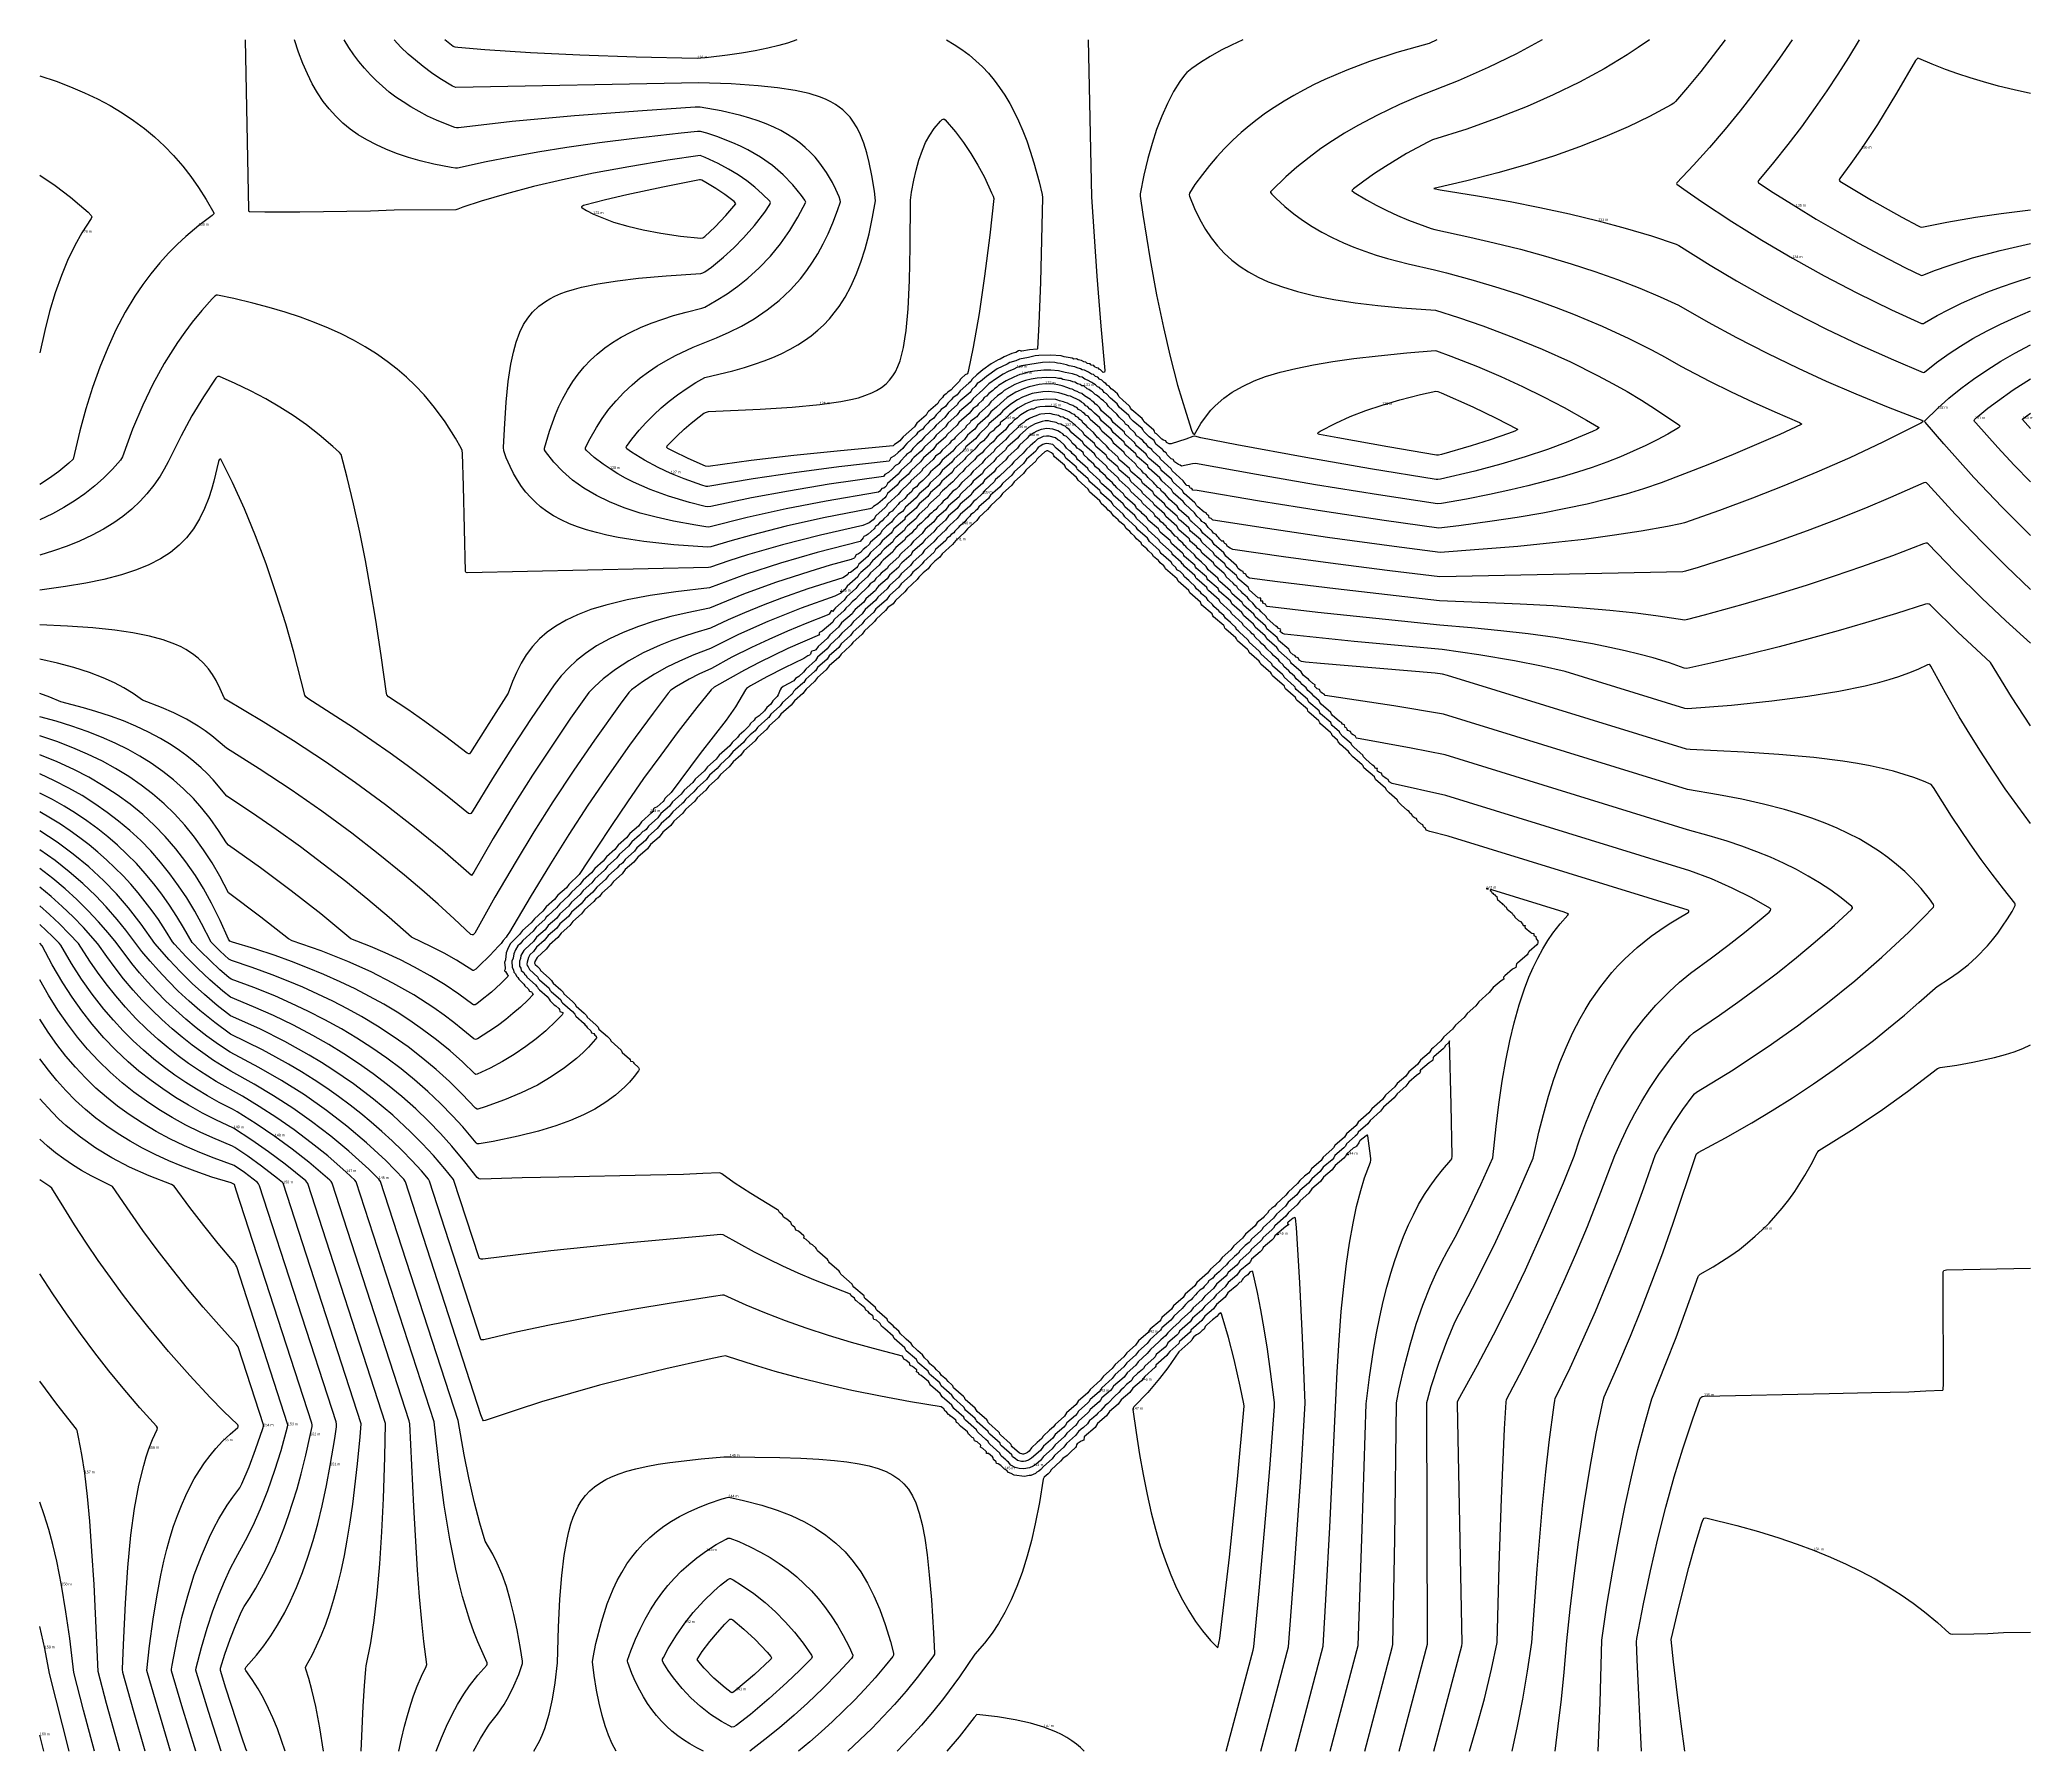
# Model space of a CAD drawing. Header units: metres. Extents: x 271913 to 272184, y 6677992 to 6678225.
import ezdxf

# ---------------------------------------------------------------- set-up
doc = ezdxf.new("R2010")
doc.units = ezdxf.units.M
doc.header["$MEASUREMENT"] = 0
for name, color, linetype in [('Contour_Line_Intermediate', 7, 'Continuous'), ('Contour_Line_Major', 7, 'Continuous'), ('FeatureAttribs', 7, 'Continuous')]:
    doc.layers.add(name, color=color, linetype=linetype)

# ---------------------------------------------------------------- blocks, each defined once
blk = doc.blocks.new('FEATURE')

msp = doc.modelspace()

# ---------------------------------------------------------------- linework, layer by layer
at = {"layer": 'Contour_Line_Intermediate', "color": 36, "true_color": 0x804000}
for points in [[(272117.16, 6678225.02, 131), (272113.66, 6678223.14, 131), (272109.81, 6678221.26, 131), (272105.7, 6678219.45, 131), (272100.27, 6678217.3, 131), (272097.74, 6678216.22, 131), (272094.72, 6678214.8, 131), (272092.06, 6678213.39, 131), (272090.23, 6678212.32, 131), (272088.6, 6678211.3, 131), (272087.03, 6678210.23, 131), (272085.42, 6678209.04, 131), (272083.77, 6678207.72, 131), (272082.25, 6678206.39, 131), (272080.33, 6678204.54, 131), (272080.17, 6678204.35, 131), (272080.18, 6678204.25, 131), (272080.35, 6678204.03, 131), (272080.9, 6678203.47, 131), (272082.12, 6678202.34, 131), (272083.32, 6678201.36, 131), (272084.54, 6678200.47, 131), (272085.82, 6678199.63, 131), (272087.15, 6678198.86, 131), (272088.54, 6678198.13, 131), (272090.1, 6678197.42, 131), (272091.53, 6678196.82, 131), (272093, 6678196.27, 131), (272094.55, 6678195.75, 131), (272096.11, 6678195.27, 131), (272098.9, 6678194.53, 131), (272102.51, 6678193.73, 131), (272104.12, 6678193.32, 131), (272107.75, 6678192.32, 131), (272111.26, 6678191.27, 131), (272113.95, 6678190.41, 131), (272116.44, 6678189.57, 131), (272119.04, 6678188.63, 131), (272121.41, 6678187.71, 131), (272125.32, 6678186.08, 131), (272128.96, 6678184.4, 131), (272132.03, 6678182.85, 131), (272133.89, 6678181.83, 131), (272136.03, 6678180.61, 131), (272139.91, 6678178.6, 131), (272142.87, 6678177.15, 131), (272145.87, 6678175.74, 131), (272148.82, 6678174.42, 131), (272152.17, 6678172.97, 131), (272152.43, 6678172.77, 131), (272152.43, 6678172.73, 131), (272152.38, 6678172.68, 131), (272149.49, 6678171.35, 131), (272146.31, 6678169.96, 131), (272143.14, 6678168.62, 131), (272139.7, 6678167.22, 131), (272133.35, 6678164.75, 131), (272130.95, 6678163.93, 131), (272128.57, 6678163.21, 131), (272125.93, 6678162.51, 131), (272123.26, 6678161.86, 131), (272120.38, 6678161.25, 131), (272117.24, 6678160.64, 131), (272113.73, 6678160.04, 131), (272110.35, 6678159.52, 131), (272105.79, 6678158.89, 131), (272103.1, 6678158.58, 131), (272095.63, 6678159.63, 131), (272087.26, 6678160.89, 131), (272078.65, 6678162.26, 131), (272070.2, 6678163.69, 131), (272069.61, 6678163.75, 131), (272069.44, 6678163.96, 131), (272069.24, 6678164.04, 131), (272069.17, 6678164.1, 131), (272069.08, 6678164.34, 131), (272068.78, 6678164.4, 131), (272068.7, 6678164.47, 131), (272068.53, 6678164.64, 131), (272068.28, 6678165.02, 131), (272066.77, 6678166.37, 131), (272066.64, 6678166.67, 131), (272065.18, 6678167.95, 131), (272065.1, 6678168.22, 131), (272064.2, 6678169.01, 131), (272064.07, 6678169.16, 131), (272064.01, 6678169.31, 131), (272063.54, 6678169.59, 131), (272063.31, 6678169.97, 131), (272062.99, 6678170.25, 131), (272062.79, 6678170.53, 131), (272062.43, 6678170.77, 131), (272062.26, 6678170.98, 131), (272061.95, 6678171.17, 131), (272061.72, 6678171.56, 131), (272060.95, 6678172.27, 131), (272060.84, 6678172.49, 131), (272060.43, 6678172.74, 131), (272060.28, 6678173.02, 131), (272059.56, 6678173.67, 131), (272059.27, 6678174.1, 131), (272058.11, 6678175.14, 131), (272057.89, 6678175.51, 131), (272057.42, 6678175.92, 131), (272057.12, 6678176.12, 131), (272056.9, 6678176.38, 131), (272056.49, 6678176.7, 131), (272056.31, 6678176.79, 131), (272055.94, 6678177.14, 131), (272055.75, 6678177.23, 131), (272055.46, 6678177.44, 131), (272055.21, 6678177.54, 131), (272054.77, 6678177.95, 131), (272054.5, 6678177.96, 131), (272054.26, 6678178.13, 131), (272053.91, 6678178.22, 131), (272053.52, 6678178.47, 131), (272053.28, 6678178.49, 131), (272052.93, 6678178.65, 131), (272051.9, 6678178.82, 131), (272051.67, 6678178.93, 131), (272051.31, 6678178.96, 131), (272050.96, 6678179.04, 131), (272049.67, 6678179.08, 131), (272048.43, 6678179, 131), (272047.6, 6678178.88, 131), (272046.82, 6678178.67, 131), (272046.29, 6678178.5, 131), (272045.39, 6678178.13, 131), (272043.93, 6678177.3, 131), (272043.62, 6678177.01, 131), (272043, 6678176.57, 131), (272042.11, 6678175.77, 131), (272041.79, 6678175.34, 131), (272040.51, 6678174.19, 131), (272040.19, 6678173.75, 131), (272040.08, 6678173.64, 131), (272039.38, 6678173.16, 131), (272039.27, 6678172.95, 131), (272038.81, 6678172.5, 131), (272038.59, 6678172.18, 131), (272037.68, 6678171.36, 131), (272037.23, 6678170.9, 131), (272037.09, 6678170.7, 131), (272036.71, 6678170.43, 131), (272036.49, 6678170.11, 131), (272035.47, 6678169.19, 131), (272035.15, 6678168.77, 131), (272034.59, 6678168.38, 131), (272034.27, 6678167.94, 131), (272032.84, 6678166.67, 131), (272032.67, 6678166.36, 131), (272032.44, 6678166.11, 131), (272031.24, 6678165.08, 131), (272031.07, 6678164.77, 131), (272030.96, 6678164.64, 131), (272029.83, 6678163.62, 131), (272029.51, 6678163.16, 131), (272028.07, 6678161.91, 131), (272027.99, 6678161.81, 131), (272027.89, 6678161.58, 131), (272027.67, 6678161.34, 131), (272026.48, 6678160.32, 131), (272026.4, 6678160.22, 131), (272026.3, 6678159.99, 131), (272026.09, 6678159.74, 131), (272025.54, 6678159.32, 131), (272024.7, 6678158.96, 131), (272018.93, 6678157.64, 131), (272013.76, 6678156.32, 131), (272009, 6678154.94, 131), (272006.44, 6678154.13, 131), (272003.96, 6678153.29, 131), (272003.66, 6678153.22, 131), (271970.84, 6678152.52, 131), (271970.7, 6678152.53, 131), (271970.64, 6678152.58, 131), (271970.62, 6678152.68, 131), (271970.35, 6678164.29, 131), (271970.19, 6678168.73, 131), (271970.14, 6678169.16, 131), (271970.02, 6678169.46, 131), (271969.24, 6678170.84, 131), (271967.82, 6678173.06, 131), (271966.39, 6678175.01, 131), (271964.96, 6678176.72, 131), (271963.76, 6678177.98, 131), (271962.58, 6678179.11, 131), (271961.32, 6678180.2, 131), (271959.93, 6678181.28, 131), (271958.47, 6678182.3, 131), (271956.95, 6678183.26, 131), (271955.36, 6678184.16, 131), (271953.69, 6678185.01, 131), (271951.96, 6678185.8, 131), (271950.06, 6678186.58, 131), (271948.14, 6678187.29, 131), (271946.04, 6678187.98, 131), (271943.86, 6678188.63, 131), (271941.64, 6678189.21, 131), (271939.08, 6678189.82, 131), (271936.84, 6678190.28, 131), (271936.73, 6678190.27, 131), (271936.48, 6678190.13, 131), (271936.1, 6678189.77, 131), (271934.72, 6678188.22, 131), (271933.42, 6678186.62, 131), (271932.38, 6678185.24, 131), (271931.42, 6678183.86, 131), (271930.44, 6678182.37, 131), (271929.61, 6678181, 131), (271928.06, 6678178.18, 131), (271926.69, 6678175.34, 131), (271925.3, 6678172.06, 131), (271923.91, 6678168.3, 131), (271923.64, 6678167.84, 131), (271922.56, 6678166.61, 131), (271921.35, 6678165.39, 131), (271920.16, 6678164.34, 131), (271918.78, 6678163.25, 131), (271917.46, 6678162.33, 131), (271915.95, 6678161.4, 131), (271914.37, 6678160.53, 131), (271912.67, 6678159.7, 131)], [(272076.41, 6678225.02, 129), (272074.87, 6678224.32, 129), (272073.45, 6678223.61, 129), (272071.97, 6678222.78, 129), (272070.64, 6678221.95, 129), (272069.48, 6678221.14, 129), (272068.78, 6678220.6, 129), (272068.46, 6678220.24, 129), (272067.83, 6678219.35, 129), (272066.98, 6678217.98, 129), (272066.14, 6678216.38, 129), (272065.36, 6678214.66, 129), (272064.67, 6678212.85, 129), (272064.04, 6678210.92, 129), (272063.48, 6678208.89, 129), (272062.94, 6678206.62, 129), (272062.44, 6678204.09, 129), (272062.44, 6678203.77, 129), (272062.8, 6678201.25, 129), (272063.8, 6678195.08, 129), (272064.66, 6678190.34, 129), (272065.59, 6678185.87, 129), (272066.51, 6678181.92, 129), (272067.52, 6678178.04, 129), (272068.67, 6678174.21, 129), (272069.43, 6678171.92, 129), (272069.61, 6678171.49, 129), (272069.84, 6678171.34, 129), (272070.69, 6678172.82, 129), (272071.58, 6678174.07, 129), (272072.06, 6678174.64, 129), (272072.62, 6678175.23, 129), (272073.81, 6678176.27, 129), (272074.97, 6678177.09, 129), (272076.34, 6678177.87, 129), (272077.93, 6678178.61, 129), (272079.5, 6678179.2, 129), (272081.47, 6678179.8, 129), (272083.6, 6678180.33, 129), (272086, 6678180.82, 129), (272088.64, 6678181.27, 129), (272091.52, 6678181.67, 129), (272094.82, 6678182.05, 129), (272098.71, 6678182.43, 129), (272102.59, 6678182.75, 129), (272102.76, 6678182.72, 129), (272104.69, 6678182, 129), (272108.34, 6678180.56, 129), (272111.52, 6678179.21, 129), (272114.45, 6678177.87, 129), (272117.33, 6678176.47, 129), (272120.13, 6678175.01, 129), (272123.17, 6678173.3, 129), (272124.83, 6678172.31, 129), (272124.87, 6678172.28, 129), (272124.86, 6678172.25, 129), (272124.59, 6678172.03, 129), (272123.98, 6678171.75, 129), (272120.65, 6678170.35, 129), (272117.88, 6678169.31, 129), (272114.82, 6678168.28, 129), (272111.5, 6678167.28, 129), (272107.96, 6678166.33, 129), (272103.31, 6678165.23, 129), (272102.96, 6678165.19, 129), (272102.72, 6678165.21, 129), (272093.77, 6678166.67, 129), (272084.97, 6678168.2, 129), (272075.57, 6678169.94, 129), (272070.7, 6678170.88, 129), (272069.87, 6678171.08, 129), (272069.59, 6678171.05, 129), (272068.63, 6678170.7, 129), (272066.65, 6678170.07, 129), (272066.39, 6678170.06, 129), (272066.01, 6678170.24, 129), (272065.91, 6678170.48, 129), (272065.62, 6678170.57, 129), (272065.38, 6678170.71, 129), (272064.63, 6678171.42, 129), (272064.47, 6678171.52, 129), (272064.41, 6678171.6, 129), (272064.37, 6678171.78, 129), (272064.28, 6678171.92, 129), (272062.96, 6678173.05, 129), (272062.8, 6678173.39, 129), (272062.69, 6678173.51, 129), (272061.3, 6678174.7, 129), (272061.12, 6678174.89, 129), (272061.01, 6678175.13, 129), (272060.9, 6678175.27, 129), (272060.1, 6678175.95, 129), (272059.53, 6678176.48, 129), (272059.43, 6678176.73, 129), (272059.32, 6678176.87, 129), (272058.72, 6678177.39, 129), (272058.5, 6678177.53, 129), (272058.22, 6678177.89, 129), (272057.94, 6678178.06, 129), (272057.76, 6678178.26, 129), (272057.51, 6678178.4, 129), (272057.22, 6678178.7, 129), (272056.89, 6678178.87, 129), (272056.66, 6678179.11, 129), (272056.37, 6678179.21, 129), (272056.09, 6678179.47, 129), (272055.81, 6678179.54, 129), (272055.38, 6678179.83, 129), (272054.85, 6678180.06, 129), (272054.52, 6678180.15, 129), (272054.3, 6678180.28, 129), (272053.86, 6678180.39, 129), (272053.55, 6678180.53, 129), (272052.75, 6678180.68, 129), (272052.39, 6678180.83, 129), (272051.57, 6678180.98, 129), (272051.18, 6678181.02, 129), (272050.83, 6678181.11, 129), (272050.06, 6678181.15, 129), (272049.12, 6678181.13, 129), (272046.54, 6678180.7, 129), (272045.63, 6678180.43, 129), (272045.24, 6678180.22, 129), (272044.44, 6678179.92, 129), (272043.77, 6678179.55, 129), (272042.86, 6678178.97, 129), (272041.83, 6678178.23, 129), (272041, 6678177.39, 129), (272039.68, 6678176.23, 129), (272039.28, 6678175.69, 129), (272037.84, 6678174.44, 129), (272037.53, 6678173.99, 129), (272036.25, 6678172.85, 129), (272035.94, 6678172.39, 129), (272034.67, 6678171.25, 129), (272034.36, 6678170.8, 129), (272033.07, 6678169.66, 129), (272032.66, 6678169.09, 129), (272031.6, 6678168.18, 129), (272031.4, 6678167.95, 129), (272031.18, 6678167.6, 129), (272029.9, 6678166.47, 129), (272029.49, 6678165.91, 129), (272028.05, 6678164.66, 129), (272027.86, 6678164.31, 129), (272027.76, 6678164.2, 129), (272027.52, 6678164.04, 129), (272027.26, 6678163.97, 129), (272027.01, 6678163.64, 129), (272026.8, 6678163.5, 129), (272026.53, 6678163.43, 129), (272019.69, 6678162.27, 129), (272014.25, 6678161.21, 129), (272008.95, 6678160.05, 129), (272003.7, 6678158.74, 129), (272003.31, 6678158.76, 129), (272001.97, 6678158.97, 129), (271998.9, 6678159.53, 129), (271996.53, 6678160.06, 129), (271994.37, 6678160.64, 129), (271992.18, 6678161.36, 129), (271990.19, 6678162.15, 129), (271988.43, 6678163.01, 129), (271986.69, 6678164.03, 129), (271985.18, 6678165.12, 129), (271983.8, 6678166.32, 129), (271982.61, 6678167.58, 129), (271981.48, 6678169, 129), (271981.37, 6678169.22, 129), (271981.36, 6678169.45, 129), (271982.04, 6678171.8, 129), (271982.86, 6678174.07, 129), (271983.31, 6678175.12, 129), (271983.8, 6678176.14, 129), (271984.48, 6678177.38, 129), (271985.2, 6678178.52, 129), (271985.93, 6678179.54, 129), (271986.77, 6678180.55, 129), (271987.62, 6678181.44, 129), (271988.51, 6678182.26, 129), (271989.58, 6678183.12, 129), (271990.62, 6678183.85, 129), (271991.79, 6678184.56, 129), (271993.11, 6678185.27, 129), (271994.43, 6678185.88, 129), (271995.88, 6678186.47, 129), (271997.45, 6678187.04, 129), (271998.93, 6678187.5, 129), (272000.62, 6678187.98, 129), (272002.75, 6678188.5, 129), (272003.16, 6678188.64, 129), (272004.74, 6678189.54, 129), (272006.2, 6678190.46, 129), (272007.65, 6678191.5, 129), (272009.01, 6678192.58, 129), (272010.57, 6678194, 129), (272012.1, 6678195.61, 129), (272013.46, 6678197.28, 129), (272014.74, 6678199.1, 129), (272015.85, 6678200.92, 129), (272016.91, 6678202.94, 129), (272016.8, 6678203.2, 129), (272016.35, 6678203.83, 129), (272015.15, 6678205.32, 129), (272013.83, 6678206.68, 129), (272012.37, 6678207.93, 129), (272010.77, 6678209.06, 129), (272009.04, 6678210.06, 129), (272008.04, 6678210.56, 129), (272006.99, 6678211.03, 129), (272004.81, 6678211.87, 129), (272003.47, 6678212.31, 129), (272002.59, 6678212.56, 129), (272002.18, 6678212.56, 129), (271999.95, 6678212.33, 129), (271993.62, 6678211.62, 129), (271988.84, 6678211, 129), (271984.38, 6678210.37, 129), (271980.43, 6678209.73, 129), (271976.73, 6678209.07, 129), (271973.43, 6678208.41, 129), (271969.52, 6678207.55, 129), (271969.26, 6678207.55, 129), (271968.65, 6678207.66, 129), (271966.28, 6678208.13, 129), (271964.43, 6678208.58, 129), (271962.84, 6678209.04, 129), (271961.23, 6678209.57, 129), (271959.77, 6678210.13, 129), (271958.47, 6678210.72, 129), (271957.15, 6678211.41, 129), (271956.01, 6678212.11, 129), (271954.9, 6678212.89, 129), (271953.9, 6678213.71, 129), (271952.95, 6678214.62, 129), (271952.04, 6678215.64, 129), (271951.25, 6678216.66, 129), (271950.48, 6678217.81, 129), (271949.75, 6678219.06, 129), (271949.08, 6678220.38, 129), (271948.46, 6678221.81, 129), (271947.87, 6678223.36, 129), (271947.33, 6678225.02, 129)], [(272036.08, 6678225.02, 127), (272037.12, 6678224.41, 127), (272038.16, 6678223.71, 127), (272039.14, 6678222.97, 127), (272040.08, 6678222.18, 127), (272040.96, 6678221.35, 127), (272041.79, 6678220.47, 127), (272042.56, 6678219.54, 127), (272043.29, 6678218.56, 127), (272044.01, 6678217.5, 127), (272044.69, 6678216.36, 127), (272045.3, 6678215.21, 127), (272045.88, 6678213.99, 127), (272046.46, 6678212.65, 127), (272046.98, 6678211.28, 127), (272047.46, 6678209.89, 127), (272047.96, 6678208.29, 127), (272048.67, 6678205.69, 127), (272049.07, 6678203.99, 127), (272049.14, 6678203.57, 127), (272048.85, 6678192.07, 127), (272048.63, 6678186.4, 127), (272048.45, 6678182.99, 127), (272048.39, 6678182.95, 127), (272047.35, 6678182.84, 127), (272046.32, 6678182.67, 127), (272046.21, 6678182.68, 127), (272046.06, 6678182.74, 127), (272045.85, 6678182.71, 127), (272045.5, 6678182.48, 127), (272044.96, 6678182.33, 127), (272043.91, 6678181.88, 127), (272043.38, 6678181.57, 127), (272043.12, 6678181.47, 127), (272042.15, 6678180.93, 127), (272041.02, 6678180.11, 127), (272040.2, 6678179.44, 127), (272039.58, 6678178.85, 127), (272039.36, 6678178.56, 127), (272039.13, 6678178.32, 127), (272037.93, 6678177.29, 127), (272037.52, 6678176.73, 127), (272036.93, 6678176.34, 127), (272036.71, 6678176.05, 127), (272036.24, 6678175.58, 127), (272035.92, 6678175.14, 127), (272035.33, 6678174.75, 127), (272035.12, 6678174.46, 127), (272034.66, 6678173.99, 127), (272034.34, 6678173.55, 127), (272033.76, 6678173.16, 127), (272033.54, 6678172.87, 127), (272033.06, 6678172.41, 127), (272032.84, 6678172.07, 127), (272032.41, 6678171.8, 127), (272032.14, 6678171.57, 127), (272031.95, 6678171.27, 127), (272030.68, 6678170.12, 127), (272030.34, 6678169.76, 127), (272030.12, 6678169.44, 127), (272029.51, 6678168.86, 127), (272028.97, 6678168.41, 127), (272028.51, 6678168.15, 127), (272028.27, 6678167.72, 127), (272021.42, 6678166.92, 127), (272015.35, 6678166.12, 127), (272009.75, 6678165.28, 127), (272003.6, 6678164.25, 127), (272003.35, 6678164.27, 127), (272002.78, 6678164.45, 127), (272000.36, 6678165.29, 127), (271998.54, 6678166.03, 127), (271996.83, 6678166.83, 127), (271994.95, 6678167.82, 127), (271993.18, 6678168.91, 127), (271992.54, 6678169.37, 127), (271992.48, 6678169.56, 127), (271992.51, 6678169.68, 127), (271993.24, 6678170.68, 127), (271994.22, 6678171.9, 127), (271995.14, 6678172.92, 127), (271996.22, 6678174.02, 127), (271997.25, 6678174.97, 127), (271998.33, 6678175.88, 127), (271999.44, 6678176.73, 127), (272000.75, 6678177.64, 127), (272001.97, 6678178.41, 127), (272003.16, 6678179.1, 127), (272006.99, 6678180.01, 127), (272008.59, 6678180.46, 127), (272009.94, 6678180.88, 127), (272011.25, 6678181.35, 127), (272012.42, 6678181.81, 127), (272013.58, 6678182.32, 127), (272014.8, 6678182.94, 127), (272015.85, 6678183.54, 127), (272016.75, 6678184.12, 127), (272017.63, 6678184.75, 127), (272018.56, 6678185.51, 127), (272019.33, 6678186.22, 127), (272020.13, 6678187.06, 127), (272020.8, 6678187.87, 127), (272021.45, 6678188.75, 127), (272022.26, 6678190.01, 127), (272023.05, 6678191.46, 127), (272023.78, 6678193.1, 127), (272024.4, 6678194.76, 127), (272024.98, 6678196.6, 127), (272025.52, 6678198.65, 127), (272026, 6678200.9, 127), (272026.4, 6678203.12, 127), (272026.25, 6678204.42, 127), (272025.91, 6678206.59, 127), (272025.56, 6678208.33, 127), (272025.23, 6678209.66, 127), (272024.82, 6678210.97, 127), (272024.37, 6678212.12, 127), (272023.9, 6678213.07, 127), (272023.34, 6678213.96, 127), (272022.94, 6678214.49, 127), (272022.47, 6678215.01, 127), (272021.96, 6678215.49, 127), (272021.47, 6678215.88, 127), (272020.97, 6678216.22, 127), (272020.33, 6678216.59, 127), (272019.67, 6678216.91, 127), (272018.93, 6678217.21, 127), (272017.37, 6678217.71, 127), (272015.49, 6678218.13, 127), (272013.06, 6678218.5, 127), (272010.44, 6678218.78, 127), (272006.75, 6678219.02, 127), (272002.35, 6678219.19, 127), (271969.29, 6678218.53, 127), (271968.85, 6678218.72, 127), (271967.13, 6678219.76, 127), (271965.96, 6678220.56, 127), (271964.82, 6678221.4, 127), (271963.78, 6678222.24, 127), (271962.82, 6678223.09, 127), (271961.82, 6678224.05, 127), (271960.9, 6678225.02, 127)], [(272142.05, 6678225.02, 133), (272140.43, 6678222.9, 133), (272138.72, 6678220.72, 133), (272136.94, 6678218.55, 133), (272135.3, 6678216.63, 133), (272135.04, 6678216.4, 133), (272134.68, 6678216.17, 133), (272131.77, 6678214.6, 133), (272128.85, 6678213.19, 133), (272125.68, 6678211.81, 133), (272122.24, 6678210.46, 133), (272118.81, 6678209.26, 133), (272115.08, 6678208.07, 133), (272111.11, 6678206.93, 133), (272106.91, 6678205.85, 133), (272102.38, 6678204.79, 133), (272103.27, 6678204.6, 133), (272108.36, 6678203.79, 133), (272112.8, 6678203.01, 133), (272116.84, 6678202.22, 133), (272120.85, 6678201.35, 133), (272124.78, 6678200.4, 133), (272128.44, 6678199.42, 133), (272132.04, 6678198.34, 133), (272135.38, 6678197.24, 133), (272135.73, 6678197.06, 133), (272140, 6678194.36, 133), (272143.59, 6678192.22, 133), (272147.43, 6678190.05, 133), (272151.49, 6678187.88, 133), (272155.83, 6678185.68, 133), (272160.25, 6678183.58, 133), (272164.96, 6678181.47, 133), (272169.02, 6678179.76, 133), (272169.17, 6678179.82, 133), (272170.83, 6678181.12, 133), (272172.55, 6678182.34, 133), (272174.07, 6678183.34, 133), (272175.78, 6678184.37, 133), (272177.7, 6678185.42, 133), (272179.53, 6678186.34, 133), (272181.51, 6678187.25, 133), (272183.62, 6678188.15, 133)], [(272160.3, 6678225.02, 135), (272158.83, 6678222.62, 135), (272157.39, 6678220.37, 135), (272155.87, 6678218.08, 135), (272154.29, 6678215.8, 135), (272152.42, 6678213.2, 135), (272150.59, 6678210.79, 135), (272148.65, 6678208.34, 135), (272146.65, 6678205.95, 135), (272146.51, 6678205.73, 135), (272146.58, 6678205.58, 135), (272148.59, 6678204.25, 135), (272151.66, 6678202.33, 135), (272154.45, 6678200.65, 135), (272157.3, 6678199, 135), (272160.2, 6678197.38, 135), (272163.21, 6678195.76, 135), (272166.58, 6678194.02, 135), (272168.77, 6678192.95, 135), (272168.93, 6678192.99, 135), (272170.66, 6678193.67, 135), (272172.4, 6678194.3, 135), (272175.69, 6678195.35, 135), (272179.5, 6678196.38, 135), (272183.62, 6678197.33, 135)], [(271912.67, 6678206.63, 129), (271914.74, 6678205.21, 129), (271916.85, 6678203.61, 129), (271918.06, 6678202.6, 129), (271919.23, 6678201.56, 129), (271919.66, 6678201.13, 129), (271919.74, 6678200.94, 129), (271919.64, 6678200.71, 129), (271918.38, 6678198.77, 129), (271917.43, 6678197.06, 129), (271916.44, 6678195, 129), (271915.6, 6678192.96, 129), (271914.77, 6678190.6, 129), (271914, 6678188.06, 129), (271913.33, 6678185.46, 129), (271912.67, 6678182.45, 129)], [(272005.92, 6678203.98, 131), (272004.68, 6678204.81, 131), (272003.33, 6678205.63, 131), (272002.77, 6678205.93, 131), (272002.58, 6678205.97, 131), (272002.45, 6678205.96, 131), (271997.47, 6678205, 131), (271992.55, 6678203.95, 131), (271989.64, 6678203.26, 131), (271986.85, 6678202.54, 131), (271986.65, 6678202.47, 131), (271986.41, 6678202.3, 131), (271986.41, 6678202.22, 131), (271986.48, 6678202.15, 131), (271987.09, 6678201.8, 131), (271988.01, 6678201.33, 131), (271988.91, 6678200.93, 131), (271990.73, 6678200.24, 131), (271992.7, 6678199.66, 131), (271994.8, 6678199.17, 131), (271997.18, 6678198.72, 131), (271999.87, 6678198.32, 131), (272002.61, 6678198.02, 131), (272002.89, 6678198.09, 131), (272003.17, 6678198.29, 131), (272004.56, 6678199.59, 131), (272006.05, 6678201.14, 131), (272007.39, 6678202.72, 131), (272007.37, 6678202.81, 131), (272007.19, 6678203.02, 131), (272005.92, 6678203.98, 131)], [(272183.62, 6678164.87, 131), (272181.4, 6678167.17, 131), (272179.16, 6678169.57, 131), (272176.15, 6678172.9, 131), (272175.97, 6678173.1, 131), (272175.93, 6678173.22, 131), (272176.05, 6678173.42, 131), (272176.45, 6678173.79, 131), (272177.8, 6678174.89, 131), (272179.11, 6678175.88, 131), (272181.24, 6678177.39, 131), (272183.62, 6678178.9, 131)], [(272183.62, 6678150.26, 133), (272180.31, 6678153.4, 133), (272177.06, 6678156.63, 133), (272173.35, 6678160.49, 133), (272169.64, 6678164.57, 133), (272169.45, 6678164.76, 133), (272169.29, 6678164.81, 133), (272169.07, 6678164.74, 133), (272164.57, 6678162.75, 133), (272161.13, 6678161.31, 133), (272157.17, 6678159.73, 133), (272153.19, 6678158.22, 133), (272148.69, 6678156.61, 133), (272144.19, 6678155.09, 133), (272138.36, 6678153.23, 133), (272136.66, 6678152.72, 133), (272136.28, 6678152.65, 133), (272103.21, 6678151.98, 133), (272096.42, 6678152.8, 133), (272089.03, 6678153.74, 133), (272081.92, 6678154.7, 133), (272075.02, 6678155.68, 133), (272074.66, 6678155.85, 133), (272074.3, 6678156.09, 133), (272074.15, 6678156.42, 133), (272073.95, 6678156.5, 133), (272073.87, 6678156.57, 133), (272073.8, 6678156.8, 133), (272073.54, 6678156.82, 133), (272073.26, 6678157.1, 133), (272073.09, 6678157.33, 133), (272072.89, 6678157.51, 133), (272072.75, 6678157.72, 133), (272072.43, 6678157.9, 133), (272072.24, 6678158.18, 133), (272071.66, 6678158.68, 133), (272071.43, 6678159.08, 133), (272071.16, 6678159.31, 133), (272070.84, 6678159.49, 133), (272070.64, 6678159.77, 133), (272070.12, 6678160.23, 133), (272069.83, 6678160.67, 133), (272068.54, 6678161.83, 133), (272068.3, 6678162.22, 133), (272066.94, 6678163.41, 133), (272066.67, 6678163.86, 133), (272065.36, 6678165.01, 133), (272065.1, 6678165.44, 133), (272063.64, 6678166.71, 133), (272063.52, 6678166.88, 133), (272063.45, 6678167.09, 133), (272062.05, 6678168.3, 133), (272061.93, 6678168.47, 133), (272061.9, 6678168.63, 133), (272061.86, 6678168.69, 133), (272060.47, 6678169.9, 133), (272060.35, 6678170.06, 133), (272060.27, 6678170.28, 133), (272058.74, 6678171.6, 133), (272058.47, 6678172.05, 133), (272057.15, 6678173.19, 133), (272056.88, 6678173.64, 133), (272056.22, 6678174.21, 133), (272055.79, 6678174.64, 133), (272055.56, 6678174.78, 133), (272055.28, 6678175.13, 133), (272055.05, 6678175.24, 133), (272054.74, 6678175.56, 133), (272054.42, 6678175.72, 133), (272054.17, 6678175.94, 133), (272052.93, 6678176.53, 133), (272052.63, 6678176.58, 133), (272052.27, 6678176.74, 133), (272051.36, 6678177, 133), (272050.77, 6678177.11, 133), (272050.01, 6678177.19, 133), (272049.19, 6678177.14, 133), (272047.73, 6678176.89, 133), (272046.41, 6678176.42, 133), (272045.73, 6678176.06, 133), (272044.82, 6678175.46, 133), (272044.03, 6678174.78, 133), (272043.73, 6678174.57, 133), (272043.31, 6678174.05, 133), (272041.86, 6678172.81, 133), (272041.69, 6678172.5, 133), (272041.56, 6678172.35, 133), (272040.54, 6678171.44, 133), (272040, 6678170.76, 133), (272038.68, 6678169.63, 133), (272038.5, 6678169.31, 133), (272038.28, 6678169.05, 133), (272037.09, 6678168.04, 133), (272036.8, 6678167.57, 133), (272035.5, 6678166.44, 133), (272035.1, 6678165.87, 133), (272033.85, 6678164.77, 133), (272033.52, 6678164.27, 133), (272032.34, 6678163.25, 133), (272031.92, 6678162.69, 133), (272030.49, 6678161.44, 133), (272030.31, 6678161.13, 133), (272030.08, 6678160.87, 133), (272029.5, 6678160.43, 133), (272028.9, 6678159.85, 133), (272028.6, 6678159.39, 133), (272027.91, 6678158.84, 133), (272027.31, 6678158.25, 133), (272027.14, 6678157.94, 133), (272026.91, 6678157.68, 133), (272025.72, 6678156.67, 133), (272025.53, 6678156.37, 133), (272025.14, 6678155.98, 133), (272024.74, 6678155.66, 133), (272024.38, 6678155.27, 133), (272024.08, 6678155.09, 133), (272023.76, 6678154.97, 133), (272023.55, 6678154.54, 133), (272023.49, 6678154.48, 133), (272023.11, 6678154.33, 133), (272020.24, 6678153.53, 133), (272017.46, 6678152.7, 133), (272012.8, 6678151.19, 133), (272008.45, 6678149.6, 133), (272003.82, 6678147.72, 133), (272000.75, 6678147.08, 133), (271998.57, 6678146.55, 133), (271996.28, 6678145.92, 133), (271994.16, 6678145.22, 133), (271992.05, 6678144.4, 133), (271990.18, 6678143.53, 133), (271988.45, 6678142.56, 133), (271986.94, 6678141.54, 133), (271985.7, 6678140.56, 133), (271984.67, 6678139.6, 133), (271983.63, 6678138.48, 133), (271982.66, 6678137.25, 133), (271979.56, 6678132.7, 133), (271976.95, 6678128.73, 133), (271974.29, 6678124.52, 133), (271971.53, 6678119.97, 133), (271971.32, 6678119.75, 133), (271971.19, 6678119.7, 133), (271971.02, 6678119.75, 133), (271968.1, 6678122.13, 133), (271965.04, 6678124.51, 133), (271962.64, 6678126.31, 133), (271960.35, 6678127.97, 133), (271957.87, 6678129.71, 133), (271955.36, 6678131.41, 133), (271952.34, 6678133.38, 133), (271949.13, 6678135.39, 133), (271948.87, 6678135.62, 133), (271948.75, 6678135.88, 133), (271947.24, 6678141.71, 133), (271946.13, 6678145.55, 133), (271944.85, 6678149.66, 133), (271943.46, 6678153.72, 133), (271942.02, 6678157.55, 133), (271940.51, 6678161.2, 133), (271938.88, 6678164.79, 133), (271937.29, 6678167.95, 133), (271937.23, 6678167.96, 133), (271937.06, 6678167.86, 133), (271936.97, 6678167.65, 133), (271936.37, 6678165, 133), (271936.04, 6678163.84, 133), (271935.67, 6678162.73, 133), (271935.1, 6678161.26, 133), (271934.41, 6678159.86, 133), (271933.58, 6678158.51, 133), (271932.62, 6678157.28, 133), (271931.64, 6678156.29, 133), (271930.43, 6678155.29, 133), (271929.08, 6678154.42, 133), (271927.48, 6678153.59, 133), (271925.8, 6678152.9, 133), (271923.79, 6678152.24, 133), (271921.38, 6678151.62, 133), (271918.93, 6678151.11, 133), (271916.15, 6678150.64, 133), (271912.67, 6678150.16, 133)], [(272183.62, 6678131.7, 135), (272181.04, 6678135.63, 135), (272178.15, 6678140.29, 135), (272173.72, 6678144.43, 135), (272169.95, 6678148.14, 135), (272169.82, 6678148.24, 135), (272169.61, 6678148.31, 135), (272169.32, 6678148.26, 135), (272165.38, 6678146.99, 135), (272161.13, 6678145.69, 135), (272157.41, 6678144.61, 135), (272153.62, 6678143.57, 135), (272149.4, 6678142.46, 135), (272144.98, 6678141.36, 135), (272140.09, 6678140.21, 135), (272136.83, 6678139.5, 135), (272136.46, 6678139.55, 135), (272134.46, 6678140.24, 135), (272132.24, 6678140.92, 135), (272130.3, 6678141.45, 135), (272128.45, 6678141.91, 135), (272126.34, 6678142.37, 135), (272123.97, 6678142.84, 135), (272121.57, 6678143.27, 135), (272118.9, 6678143.69, 135), (272115.22, 6678144.19, 135), (272111.5, 6678144.62, 135), (272107.53, 6678145.02, 135), (272103.21, 6678145.39, 135), (272095.83, 6678146.14, 135), (272086.63, 6678147.13, 135), (272079.71, 6678147.93, 135), (272079.61, 6678147.99, 135), (272079.47, 6678148.25, 135), (272079.12, 6678148.39, 135), (272079.14, 6678148.57, 135), (272079.11, 6678148.63, 135), (272078.84, 6678148.64, 135), (272078.84, 6678149.08, 135), (272078.65, 6678149.07, 135), (272078.51, 6678149.12, 135), (272077.3, 6678150.15, 135), (272077.25, 6678150.21, 135), (272077.23, 6678150.38, 135), (272077.11, 6678150.55, 135), (272075.71, 6678151.75, 135), (272075.63, 6678151.97, 135), (272075.52, 6678152.14, 135), (272074.12, 6678153.34, 135), (272074.07, 6678153.4, 135), (272074, 6678153.64, 135), (272073.93, 6678153.73, 135), (272072.53, 6678154.93, 135), (272072.41, 6678155.23, 135), (272072.34, 6678155.32, 135), (272070.89, 6678156.57, 135), (272070.8, 6678156.7, 135), (272070.72, 6678156.9, 135), (272070.62, 6678157.02, 135), (272069.29, 6678158.16, 135), (272069.2, 6678158.29, 135), (272069.13, 6678158.49, 135), (272069.03, 6678158.61, 135), (272067.99, 6678159.53, 135), (272067.7, 6678159.75, 135), (272067.45, 6678160.21, 135), (272065.92, 6678161.53, 135), (272065.84, 6678161.75, 135), (272065.73, 6678161.91, 135), (272064.33, 6678163.12, 135), (272064.26, 6678163.34, 135), (272064.15, 6678163.51, 135), (272062.75, 6678164.72, 135), (272062.67, 6678164.93, 135), (272062.56, 6678165.1, 135), (272061.16, 6678166.31, 135), (272061.07, 6678166.52, 135), (272060.96, 6678166.69, 135), (272059.93, 6678167.62, 135), (272059.57, 6678167.9, 135), (272059.49, 6678168.11, 135), (272059.38, 6678168.28, 135), (272058.2, 6678169.32, 135), (272057.86, 6678169.8, 135), (272057.19, 6678170.39, 135), (272056.79, 6678170.79, 135), (272056.62, 6678170.91, 135), (272056.07, 6678171.58, 135), (272055.29, 6678172.28, 135), (272055.09, 6678172.55, 135), (272054.69, 6678172.89, 135), (272054.49, 6678173.17, 135), (272054.2, 6678173.38, 135), (272053.97, 6678173.64, 135), (272053.73, 6678173.77, 135), (272053.47, 6678174.03, 135), (272053.15, 6678174.16, 135), (272052.78, 6678174.43, 135), (272052.55, 6678174.49, 135), (272052.24, 6678174.64, 135), (272051.89, 6678174.71, 135), (272051.68, 6678174.84, 135), (272051.11, 6678174.96, 135), (272050.78, 6678175.1, 135), (272050.28, 6678175.15, 135), (272049.48, 6678175.14, 135), (272048.78, 6678175.08, 135), (272048.33, 6678175, 135), (272047.9, 6678174.78, 135), (272047.6, 6678174.76, 135), (272047.09, 6678174.55, 135), (272046.18, 6678173.99, 135), (272045.94, 6678173.83, 135), (272045.73, 6678173.6, 135), (272045.26, 6678173.27, 135), (272044.91, 6678172.87, 135), (272044.52, 6678172.54, 135), (272044.1, 6678171.97, 135), (272042.91, 6678170.95, 135), (272042.42, 6678170.31, 135), (272041.96, 6678169.98, 135), (272041.74, 6678169.72, 135), (272041.22, 6678169.24, 135), (272040.91, 6678168.85, 135), (272040.21, 6678168.28, 135), (272039.87, 6678167.88, 135), (272038.62, 6678166.69, 135), (272038.28, 6678166.29, 135), (272037.9, 6678165.94, 135), (272036.91, 6678164.89, 135), (272036.31, 6678164.35, 135), (272036.08, 6678164.11, 135), (272035.51, 6678163.67, 135), (272035.27, 6678163.4, 135), (272035.11, 6678163.1, 135), (272033.92, 6678162.08, 135), (272033.68, 6678161.81, 135), (272033.52, 6678161.51, 135), (272032.33, 6678160.49, 135), (272032.1, 6678160.22, 135), (272031.93, 6678159.92, 135), (272030.74, 6678158.89, 135), (272030.51, 6678158.63, 135), (272030.34, 6678158.33, 135), (272029.16, 6678157.3, 135), (272028.92, 6678157.04, 135), (272028.75, 6678156.74, 135), (272027.57, 6678155.71, 135), (272027.33, 6678155.45, 135), (272027.14, 6678155.13, 135), (272025.98, 6678154.12, 135), (272025.75, 6678153.85, 135), (272025.58, 6678153.56, 135), (272024.39, 6678152.53, 135), (272024.15, 6678152.26, 135), (272023.99, 6678151.96, 135), (272022.55, 6678150.71, 135), (272022.21, 6678150.22, 135), (272021.69, 6678149.76, 135), (272020.89, 6678149.32, 135), (272016.29, 6678147.68, 135), (272014.01, 6678146.79, 135), (272011.77, 6678145.88, 135), (272007.78, 6678144.1, 135), (272003.96, 6678142.21, 135), (272001.7, 6678141.35, 135), (271999.73, 6678140.49, 135), (271998.01, 6678139.65, 135), (271996.31, 6678138.71, 135), (271994.68, 6678137.68, 135), (271993.19, 6678136.6, 135), (271992.85, 6678136.23, 135), (271991.67, 6678134.65, 135), (271988.17, 6678129.76, 135), (271985.34, 6678125.65, 135), (271982.5, 6678121.34, 135), (271979.9, 6678117.25, 135), (271977.48, 6678113.27, 135), (271974.6, 6678108.38, 135), (271971.87, 6678103.5, 135), (271971.66, 6678103.26, 135), (271971.53, 6678103.23, 135), (271971.34, 6678103.31, 135), (271969.05, 6678105.44, 135), (271966.86, 6678107.43, 135), (271964.64, 6678109.38, 135), (271962.31, 6678111.35, 135), (271958.71, 6678114.29, 135), (271955.12, 6678117.07, 135), (271951.03, 6678120.08, 135), (271946.88, 6678122.99, 135), (271942.53, 6678125.86, 135), (271938.08, 6678128.65, 135), (271936.09, 6678130.32, 135), (271935.16, 6678131.01, 135), (271934.2, 6678131.65, 135), (271932.64, 6678132.58, 135), (271930.9, 6678133.46, 135), (271929.21, 6678134.2, 135), (271926.66, 6678135.19, 135), (271925.35, 6678136.1, 135), (271924.12, 6678136.85, 135), (271922.81, 6678137.55, 135), (271921.28, 6678138.24, 135), (271919.41, 6678138.96, 135), (271917.29, 6678139.63, 135), (271915.07, 6678140.22, 135), (271912.67, 6678140.75, 135)], [(272118.91, 6677992.18, 137), (272119.34, 6677995.56, 137), (272119.76, 6677999.25, 137), (272120.13, 6678002.94, 137), (272120.5, 6678007.19, 137), (272120.96, 6678011.48, 137), (272121.5, 6678016.03, 137), (272122.09, 6678020.6, 137), (272122.85, 6678025.82, 137), (272123.67, 6678030.83, 137), (272124.51, 6678035.39, 137), (272125.43, 6678039.91, 137), (272125.59, 6678040.41, 137), (272127.46, 6678044.62, 137), (272129.17, 6678048.66, 137), (272130.66, 6678052.36, 137), (272132.09, 6678056.06, 137), (272133.55, 6678059.99, 137), (272134.97, 6678064.02, 137), (272138.08, 6678073.37, 137), (272138.16, 6678073.46, 137), (272138.39, 6678073.63, 137), (272142.08, 6678075.63, 137), (272145.66, 6678077.68, 137), (272148.46, 6678079.36, 137), (272151.21, 6678081.09, 137), (272154.09, 6678082.99, 137), (272156.87, 6678084.91, 137), (272159.56, 6678086.87, 137), (272162.23, 6678088.89, 137), (272164.3, 6678090.54, 137), (272166.44, 6678092.32, 137), (272168.43, 6678094.04, 137), (272170.64, 6678096.01, 137), (272170.92, 6678096.22, 137), (272172.6, 6678097.29, 137), (272173.76, 6678098.11, 137), (272175.11, 6678099.19, 137), (272176.24, 6678100.21, 137), (272177.74, 6678101.76, 137), (272178.42, 6678102.56, 137), (272179.15, 6678103.48, 137), (272179.81, 6678104.41, 137), (272180.48, 6678105.42, 137), (272181.09, 6678106.44, 137), (272181.52, 6678107.23, 137), (272181.53, 6678107.41, 137), (272181.48, 6678107.54, 137), (272179.91, 6678109.5, 137), (272178.37, 6678111.51, 137), (272176.9, 6678113.5, 137), (272175.4, 6678115.63, 137), (272172.87, 6678119.39, 137), (272170.41, 6678123.31, 137), (272170.09, 6678123.69, 137), (272169.05, 6678124.16, 137), (272167.75, 6678124.65, 137), (272166.43, 6678125.09, 137), (272164.95, 6678125.51, 137), (272163.41, 6678125.89, 137), (272161.8, 6678126.24, 137), (272160.05, 6678126.56, 137), (272158.06, 6678126.87, 137), (272154.12, 6678127.37, 137), (272149.35, 6678127.8, 137), (272144.64, 6678128.11, 137), (272137.29, 6678128.45, 137), (272136.79, 6678128.51, 137), (272104.27, 6678138.55, 137), (272103.58, 6678138.73, 137), (272102.56, 6678138.85, 137), (272086.96, 6678140.16, 137), (272084.94, 6678140.35, 137), (272084.4, 6678140.44, 137), (272084.09, 6678140.63, 137), (272083.94, 6678140.95, 137), (272083.64, 6678141.05, 137), (272083.49, 6678141.25, 137), (272083.25, 6678141.37, 137), (272082.84, 6678141.73, 137), (272082.76, 6678141.96, 137), (272082.64, 6678142.12, 137), (272081.25, 6678143.32, 137), (272081.17, 6678143.55, 137), (272081.06, 6678143.71, 137), (272079.67, 6678144.91, 137), (272079.58, 6678145.14, 137), (272079.47, 6678145.3, 137), (272078.08, 6678146.5, 137), (272077.99, 6678146.73, 137), (272077.88, 6678146.89, 137), (272076.49, 6678148.1, 137), (272076.29, 6678148.48, 137), (272074.9, 6678149.68, 137), (272074.7, 6678150.07, 137), (272073.25, 6678151.33, 137), (272073.15, 6678151.46, 137), (272073.09, 6678151.66, 137), (272072.99, 6678151.78, 137), (272071.68, 6678152.93, 137), (272071.39, 6678153.37, 137), (272070.76, 6678153.96, 137), (272070.1, 6678154.53, 137), (272069.81, 6678154.96, 137), (272068.77, 6678155.89, 137), (272068.63, 6678156.1, 137), (272068.43, 6678156.28, 137), (272068.22, 6678156.55, 137), (272067.69, 6678157.01, 137), (272067.51, 6678157.3, 137), (272067.19, 6678157.49, 137), (272066.63, 6678158.14, 137), (272066.1, 6678158.6, 137), (272065.92, 6678158.9, 137), (272065.79, 6678159.01, 137), (272065.62, 6678159.22, 137), (272065.25, 6678159.46, 137), (272065.04, 6678159.73, 137), (272064.51, 6678160.19, 137), (272064.41, 6678160.32, 137), (272064.29, 6678160.58, 137), (272062.73, 6678161.97, 137), (272062.59, 6678162.27, 137), (272061.14, 6678163.56, 137), (272061, 6678163.86, 137), (272060.81, 6678164.06, 137), (272059.55, 6678165.14, 137), (272059.47, 6678165.38, 137), (272059.36, 6678165.54, 137), (272057.97, 6678166.74, 137), (272057.88, 6678166.97, 137), (272057.77, 6678167.13, 137), (272056.38, 6678168.33, 137), (272056.3, 6678168.56, 137), (272056.19, 6678168.72, 137), (272054.79, 6678169.92, 137), (272054.59, 6678170.31, 137), (272053.14, 6678171.56, 137), (272052.77, 6678172.03, 137), (272052.44, 6678172.24, 137), (272052.2, 6678172.47, 137), (272051.85, 6678172.6, 137), (272051.61, 6678172.74, 137), (272051.3, 6678172.8, 137), (272051, 6678172.98, 137), (272050.27, 6678173.08, 137), (272049.93, 6678173.19, 137), (272049.48, 6678173.17, 137), (272049.09, 6678173.08, 137), (272048.12, 6678172.76, 137), (272047.62, 6678172.53, 137), (272047.22, 6678172.27, 137), (272046.03, 6678171.26, 137), (272045.71, 6678170.82, 137), (272044.42, 6678169.68, 137), (272044.3, 6678169.54, 137), (272044.12, 6678169.23, 137), (272042.83, 6678168.09, 137), (272042.53, 6678167.64, 137), (272041.24, 6678166.5, 137), (272041.12, 6678166.36, 137), (272040.95, 6678166.04, 137), (272039.71, 6678164.98, 137), (272039.54, 6678164.77, 137), (272039.35, 6678164.46, 137), (272038.18, 6678163.43, 137), (272037.95, 6678163.18, 137), (272037.77, 6678162.86, 137), (272036.34, 6678161.61, 137), (272035.92, 6678161.04, 137), (272034.75, 6678160.02, 137), (272034.34, 6678159.45, 137), (272033.16, 6678158.43, 137), (272032.75, 6678157.86, 137), (272031.57, 6678156.83, 137), (272031.38, 6678156.58, 137), (272031.23, 6678156.33, 137), (272029.98, 6678155.24, 137), (272029.75, 6678154.99, 137), (272029.56, 6678154.69, 137), (272028.39, 6678153.65, 137), (272028.16, 6678153.4, 137), (272027.97, 6678153.09, 137), (272027.59, 6678152.77, 137), (272027.16, 6678152.47, 137), (272026.93, 6678152.18, 137), (272026.44, 6678151.72, 137), (272026.22, 6678151.37, 137), (272025.67, 6678150.99, 137), (272025.34, 6678150.58, 137), (272024.08, 6678149.4, 137), (272023.75, 6678148.99, 137), (272023.24, 6678148.55, 137), (272022.86, 6678148.14, 137), (272022.35, 6678147.7, 137), (272022.16, 6678147.4, 137), (272021.28, 6678146.59, 137), (272020.87, 6678146.25, 137), (272020.75, 6678146.12, 137), (272020.58, 6678145.81, 137), (272019.14, 6678144.57, 137), (272018.8, 6678144.37, 137), (272018.72, 6678144.28, 137), (272018.69, 6678144.19, 137), (272018.78, 6678144.08, 137), (272014.47, 6678142.19, 137), (272010.58, 6678140.32, 137), (272008.59, 6678139.28, 137), (272006.61, 6678138.19, 137), (272004.46, 6678136.94, 137), (272004.03, 6678136.61, 137), (272002.09, 6678134.19, 137), (271999.56, 6678130.91, 137), (271997.18, 6678127.72, 137), (271994.85, 6678124.51, 137), (271992.63, 6678121.34, 137), (271990.46, 6678118.15, 137), (271988.41, 6678115.06, 137), (271986.08, 6678111.45, 137), (271984.65, 6678110.08, 137), (271984.33, 6678109.65, 137), (271983.15, 6678108.63, 137), (271982.73, 6678108.06, 137), (271981.56, 6678107.04, 137), (271981.14, 6678106.47, 137), (271979.97, 6678105.45, 137), (271979.56, 6678104.88, 137), (271978.38, 6678103.86, 137), (271977.97, 6678103.29, 137), (271977.58, 6678102.95, 137), (271976.7, 6678102.01, 137), (271976.6, 6678101.78, 137), (271976.41, 6678101.47, 137), (271976.15, 6678100.8, 137), (271976.03, 6678099.84, 137), (271975.93, 6678099.47, 137), (271976.01, 6678098.82, 137), (271975.98, 6678098.59, 137), (271975.9, 6678098.4, 137), (271975.91, 6678098.36, 137), (271976.05, 6678098.27, 137), (271976.31, 6678097.8, 137), (271976.42, 6678097.7, 137), (271976.38, 6678097.58, 137), (271975.41, 6678096.62, 137), (271974.12, 6678095.46, 137), (271972.65, 6678094.25, 137), (271972.13, 6678093.85, 137), (271971.93, 6678093.75, 137), (271971.7, 6678093.74, 137), (271971.62, 6678093.78, 137), (271969.68, 6678095.19, 137), (271967.83, 6678096.43, 137), (271965.81, 6678097.66, 137), (271963.68, 6678098.85, 137), (271961.74, 6678099.83, 137), (271959.66, 6678100.8, 137), (271957.65, 6678101.67, 137), (271955.01, 6678102.73, 137), (271950.91, 6678106.11, 137), (271946.89, 6678109.26, 137), (271942.71, 6678112.37, 137), (271938.36, 6678115.44, 137), (271938.07, 6678115.76, 137), (271937, 6678117.46, 137), (271935.84, 6678119.08, 137), (271934.71, 6678120.5, 137), (271933.57, 6678121.79, 137), (271932.22, 6678123.13, 137), (271930.87, 6678124.34, 137), (271929.41, 6678125.49, 137), (271927.81, 6678126.61, 137), (271926.28, 6678127.57, 137), (271924.68, 6678128.46, 137), (271922.93, 6678129.33, 137), (271921.06, 6678130.16, 137), (271919.09, 6678130.93, 137), (271917.02, 6678131.66, 137), (271914.89, 6678132.32, 137), (271912.67, 6678132.93, 137)], [(272107.25, 6677992.18, 139), (272108.27, 6677995.57, 139), (272109.29, 6677999.31, 139), (272110.26, 6678003.35, 139), (272111.02, 6678006.97, 139), (272111.28, 6678017.43, 139), (272111.59, 6678026.54, 139), (272112.02, 6678036.06, 139), (272112.22, 6678039.67, 139), (272112.3, 6678040.04, 139), (272114.49, 6678044.26, 139), (272116.37, 6678048.03, 139), (272118.25, 6678051.99, 139), (272120.1, 6678056.08, 139), (272121.72, 6678059.81, 139), (272123.29, 6678063.58, 139), (272125.14, 6678068.25, 139), (272127.02, 6678073.22, 139), (272127.93, 6678075.29, 139), (272128.86, 6678077.22, 139), (272129.74, 6678078.92, 139), (272130.71, 6678080.64, 139), (272131.75, 6678082.34, 139), (272133.12, 6678084.37, 139), (272134.66, 6678086.44, 139), (272136.27, 6678088.37, 139), (272137.29, 6678089.49, 139), (272137.75, 6678089.94, 139), (272141.28, 6678092.34, 139), (272143.76, 6678094.07, 139), (272146.5, 6678096.07, 139), (272149.15, 6678098.09, 139), (272151.77, 6678100.18, 139), (272154.3, 6678102.29, 139), (272156.93, 6678104.58, 139), (272159.25, 6678106.69, 139), (272159.36, 6678106.88, 139), (272159.37, 6678106.98, 139), (272159.27, 6678107.12, 139), (272157.83, 6678108.28, 139), (272156.41, 6678109.32, 139), (272154.91, 6678110.31, 139), (272153.35, 6678111.25, 139), (272151.74, 6678112.13, 139), (272150, 6678112.99, 139), (272148.22, 6678113.8, 139), (272146.38, 6678114.55, 139), (272144.33, 6678115.31, 139), (272142.34, 6678115.98, 139), (272139.87, 6678116.73, 139), (272136.9, 6678117.55, 139), (272103.92, 6678127.73, 139), (272099.3, 6678128.65, 139), (272091.89, 6678130.02, 139), (272091.83, 6678130.06, 139), (272091.68, 6678130.32, 139), (272091.43, 6678130.45, 139), (272091.21, 6678130.61, 139), (272091.07, 6678130.93, 139), (272090.7, 6678131.07, 139), (272090.59, 6678131.21, 139), (272090.55, 6678131.37, 139), (272090.35, 6678131.46, 139), (272090.24, 6678131.81, 139), (272089.97, 6678131.92, 139), (272089.81, 6678132.13, 139), (272089.57, 6678132.26, 139), (272088.58, 6678133.12, 139), (272088.47, 6678133.26, 139), (272088.37, 6678133.51, 139), (272087.06, 6678134.65, 139), (272086.89, 6678134.85, 139), (272086.78, 6678135.11, 139), (272086.06, 6678135.73, 139), (272085.84, 6678135.99, 139), (272085.23, 6678136.5, 139), (272085, 6678136.87, 139), (272084.48, 6678137.32, 139), (272084.25, 6678137.58, 139), (272083.64, 6678138.1, 139), (272083.42, 6678138.46, 139), (272082.89, 6678138.92, 139), (272082.66, 6678139.17, 139), (272082, 6678139.74, 139), (272081.89, 6678139.98, 139), (272081.43, 6678140.39, 139), (272081.25, 6678140.69, 139), (272080.59, 6678141.26, 139), (272080.37, 6678141.53, 139), (272079.65, 6678142.16, 139), (272079.41, 6678142.52, 139), (272079, 6678142.85, 139), (272078.78, 6678143.12, 139), (272078.06, 6678143.75, 139), (272077.92, 6678144.06, 139), (272077.68, 6678144.21, 139), (272077.46, 6678144.48, 139), (272076.47, 6678145.34, 139), (272076.33, 6678145.66, 139), (272074.89, 6678146.93, 139), (272074.74, 6678147.25, 139), (272073.3, 6678148.52, 139), (272073.16, 6678148.84, 139), (272071.71, 6678150.12, 139), (272071.61, 6678150.25, 139), (272071.51, 6678150.51, 139), (272070.12, 6678151.7, 139), (272070.02, 6678151.84, 139), (272069.96, 6678152.02, 139), (272069.85, 6678152.16, 139), (272068.46, 6678153.35, 139), (272068.29, 6678153.66, 139), (272068.13, 6678153.75, 139), (272067.99, 6678153.98, 139), (272066.88, 6678154.94, 139), (272066.77, 6678155.09, 139), (272066.67, 6678155.34, 139), (272065.09, 6678156.72, 139), (272065, 6678156.95, 139), (272064.89, 6678157.1, 139), (272063.51, 6678158.3, 139), (272063.41, 6678158.54, 139), (272063.3, 6678158.69, 139), (272061.92, 6678159.89, 139), (272061.83, 6678160.13, 139), (272061.72, 6678160.29, 139), (272060.33, 6678161.48, 139), (272060.24, 6678161.73, 139), (272060.13, 6678161.88, 139), (272058.74, 6678163.07, 139), (272058.65, 6678163.32, 139), (272058.54, 6678163.47, 139), (272057.15, 6678164.67, 139), (272057.05, 6678164.8, 139), (272056.95, 6678165.06, 139), (272055.51, 6678166.32, 139), (272055.4, 6678166.46, 139), (272055.29, 6678166.71, 139), (272053.92, 6678167.91, 139), (272053.81, 6678168.05, 139), (272053.7, 6678168.3, 139), (272053.19, 6678168.76, 139), (272053.02, 6678168.96, 139), (272052.79, 6678169.1, 139), (272052.4, 6678169.45, 139), (272052.12, 6678169.9, 139), (272051.5, 6678170.47, 139), (272051.24, 6678170.62, 139), (272050.91, 6678170.89, 139), (272050.04, 6678171.11, 139), (272049.66, 6678171.11, 139), (272049.21, 6678171.04, 139), (272048.94, 6678170.94, 139), (272048.44, 6678170.69, 139), (272048.11, 6678170.34, 139), (272047.45, 6678169.79, 139), (272046.95, 6678169.32, 139), (272046.51, 6678168.78, 139), (272045.25, 6678167.62, 139), (272044.92, 6678167.19, 139), (272043.28, 6678165.66, 139), (272042.75, 6678165.21, 139), (272042.55, 6678164.89, 139), (272041.3, 6678163.72, 139), (272040.96, 6678163.3, 139), (272040.09, 6678162.49, 139), (272039.76, 6678162.23, 139), (272039.26, 6678161.59, 139), (272037.95, 6678160.46, 139), (272037.54, 6678159.89, 139), (272036.51, 6678158.98, 139), (272036.18, 6678158.62, 139), (272035.95, 6678158.3, 139), (272034.78, 6678157.27, 139), (272034.36, 6678156.71, 139), (272033.06, 6678155.57, 139), (272032.77, 6678155.11, 139), (272031.48, 6678153.98, 139), (272031.17, 6678153.51, 139), (272029.89, 6678152.39, 139), (272029.59, 6678151.93, 139), (272028.3, 6678150.79, 139), (272028, 6678150.34, 139), (272026.71, 6678149.2, 139), (272026.41, 6678148.75, 139), (272024.99, 6678147.5, 139), (272024.57, 6678146.93, 139), (272023.4, 6678145.9, 139), (272022.99, 6678145.35, 139), (272021.81, 6678144.31, 139), (272021.39, 6678143.74, 139), (272020.22, 6678142.72, 139), (272019.81, 6678142.15, 139), (272018.51, 6678141.02, 139), (272018.22, 6678140.56, 139), (272016.92, 6678139.42, 139), (272016.62, 6678138.97, 139), (272015.99, 6678138.42, 139), (272015.5, 6678138.14, 139), (272015.27, 6678137.83, 139), (272013.84, 6678137.05, 139), (272013.57, 6678136.82, 139), (272013.43, 6678136.58, 139), (272013.14, 6678135.91, 139), (272013.01, 6678135.68, 139), (272012.42, 6678135.11, 139), (272012.14, 6678134.64, 139), (272011.62, 6678134.19, 139), (272011.31, 6678133.75, 139), (272010.56, 6678133.06, 139), (272010.02, 6678132.69, 139), (272009.9, 6678132.48, 139), (272009.41, 6678132.01, 139), (272009.21, 6678131.69, 139), (272008.48, 6678130.98, 139), (272007.83, 6678130.42, 139), (272007.62, 6678130.1, 139), (272006.88, 6678129.42, 139), (272006.57, 6678128.96, 139), (272005.14, 6678127.71, 139), (272004.72, 6678127.15, 139), (272003.55, 6678126.12, 139), (272003.12, 6678125.55, 139), (272001.86, 6678124.42, 139), (272001.54, 6678123.96, 139), (272000.38, 6678122.94, 139), (271999.95, 6678122.37, 139), (271998.79, 6678121.35, 139), (271998.36, 6678120.78, 139), (271997.2, 6678119.76, 139), (271996.77, 6678119.19, 139), (271995.49, 6678118.05, 139), (271995.19, 6678117.6, 139), (271994.96, 6678117.42, 139), (271994.72, 6678117.33, 139), (271994.28, 6678116.8, 139), (271993.23, 6678115.89, 139), (271992.8, 6678115.32, 139), (271991.53, 6678114.19, 139), (271991.22, 6678113.73, 139), (271989.93, 6678112.59, 139), (271989.63, 6678112.14, 139), (271989.51, 6678112.03, 139), (271988.2, 6678110.89, 139), (271987.78, 6678110.32, 139), (271986.61, 6678109.3, 139), (271986.19, 6678108.73, 139), (271985.03, 6678107.7, 139), (271984.6, 6678107.14, 139), (271983.44, 6678106.11, 139), (271983.02, 6678105.54, 139), (271981.86, 6678104.52, 139), (271981.43, 6678103.95, 139), (271980.27, 6678102.93, 139), (271979.84, 6678102.36, 139), (271978.7, 6678101.32, 139), (271978.53, 6678101.1, 139), (271978.13, 6678100.42, 139), (271978.09, 6678100.05, 139), (271977.95, 6678099.65, 139), (271977.97, 6678098.98, 139), (271978.11, 6678098.7, 139), (271978.2, 6678098.4, 139), (271978.52, 6678098.11, 139), (271978.64, 6678097.9, 139), (271978.84, 6678097.71, 139), (271978.95, 6678097.47, 139), (271980.13, 6678096.43, 139), (271980.29, 6678096.23, 139), (271980.42, 6678096.14, 139), (271980.49, 6678095.96, 139), (271980.67, 6678095.75, 139), (271981.72, 6678094.84, 139), (271982.01, 6678094.52, 139), (271982.13, 6678094.29, 139), (271982.51, 6678093.93, 139), (271982.67, 6678093.72, 139), (271982.91, 6678093.59, 139), (271983.3, 6678093.25, 139), (271983.38, 6678093.11, 139), (271983.46, 6678092.81, 139), (271983.84, 6678092.68, 139), (271983.85, 6678092.53, 139), (271983.76, 6678092.38, 139), (271982.95, 6678091.53, 139), (271981.55, 6678090.21, 139), (271980.21, 6678089.09, 139), (271978.81, 6678088.04, 139), (271977.22, 6678086.97, 139), (271975.62, 6678086.02, 139), (271973.95, 6678085.12, 139), (271972.21, 6678084.29, 139), (271971.99, 6678084.27, 139), (271971.88, 6678084.32, 139), (271970.19, 6678085.95, 139), (271968.5, 6678087.45, 139), (271966.66, 6678088.96, 139), (271964.76, 6678090.39, 139), (271963.01, 6678091.6, 139), (271961.29, 6678092.72, 139), (271959.48, 6678093.81, 139), (271957.54, 6678094.88, 139), (271955.58, 6678095.9, 139), (271953.54, 6678096.88, 139), (271951.34, 6678097.86, 139), (271949.11, 6678098.78, 139), (271946.93, 6678099.62, 139), (271944.68, 6678100.42, 139), (271941.91, 6678101.33, 139), (271938.87, 6678102.24, 139), (271938.54, 6678102.41, 139), (271938.33, 6678102.68, 139), (271937.2, 6678105.22, 139), (271936.04, 6678107.56, 139), (271934.93, 6678109.55, 139), (271933.83, 6678111.33, 139), (271932.55, 6678113.19, 139), (271931.18, 6678114.96, 139), (271929.73, 6678116.64, 139), (271928.27, 6678118.15, 139), (271926.68, 6678119.61, 139), (271924.98, 6678121.01, 139), (271923.21, 6678122.3, 139), (271921.3, 6678123.54, 139), (271919.32, 6678124.69, 139), (271917.28, 6678125.74, 139), (271915.02, 6678126.77, 139), (271912.67, 6678127.73, 139)], [(272097.7, 6677992.18, 141), (272101.54, 6678006.76, 141), (272101.46, 6678039.6, 141), (272101.53, 6678039.96, 141), (272102.05, 6678041.78, 141), (272103.07, 6678044.95, 141), (272104.16, 6678047.91, 141), (272105.26, 6678050.54, 141), (272108.25, 6678056.3, 141), (272110.82, 6678061.54, 141), (272113.46, 6678067.23, 141), (272115.91, 6678072.87, 141), (272116.71, 6678076.39, 141), (272117.31, 6678078.81, 141), (272118.02, 6678081.31, 141), (272118.75, 6678083.61, 141), (272119.56, 6678085.87, 141), (272120.39, 6678087.91, 141), (272121.33, 6678089.97, 141), (272122.32, 6678091.88, 141), (272122.99, 6678093.05, 141), (272123.67, 6678094.16, 141), (272125.11, 6678096.23, 141), (272126.63, 6678098.12, 141), (272127.44, 6678099.02, 141), (272128.39, 6678100, 141), (272130.06, 6678101.54, 141), (272131.98, 6678103.08, 141), (272133.14, 6678103.91, 141), (272134.41, 6678104.75, 141), (272135.57, 6678105.45, 141), (272137.02, 6678106.27, 141), (272137.1, 6678106.34, 141), (272137.1, 6678106.51, 141), (272137, 6678106.59, 141), (272104.37, 6678116.67, 141), (272101.85, 6678117.32, 141), (272101.35, 6678117.49, 141), (272101.21, 6678117.82, 141), (272101.04, 6678117.9, 141), (272101, 6678117.96, 141), (272100.91, 6678118.24, 141), (272100.64, 6678118.37, 141), (272100.17, 6678118.75, 141), (272100.11, 6678118.83, 141), (272100.03, 6678119.08, 141), (272099.75, 6678119.17, 141), (272099.53, 6678119.34, 141), (272099.37, 6678119.65, 141), (272099.14, 6678119.79, 141), (272099.06, 6678120.04, 141), (272098.8, 6678120.19, 141), (272097.95, 6678120.93, 141), (272097.6, 6678121.31, 141), (272097.41, 6678121.61, 141), (272096.3, 6678122.58, 141), (272096.01, 6678122.9, 141), (272095.82, 6678123.2, 141), (272094.45, 6678124.4, 141), (272094.3, 6678124.73, 141), (272092.86, 6678125.99, 141), (272092.76, 6678126.24, 141), (272092.65, 6678126.38, 141), (272091.33, 6678127.52, 141), (272090.98, 6678127.91, 141), (272090.8, 6678128.21, 141), (272089.69, 6678129.17, 141), (272089.39, 6678129.5, 141), (272089.27, 6678129.73, 141), (272088.56, 6678130.37, 141), (272088.45, 6678130.63, 141), (272088.35, 6678130.76, 141), (272086.97, 6678131.96, 141), (272086.86, 6678132.11, 141), (272086.76, 6678132.35, 141), (272085.38, 6678133.55, 141), (272085.27, 6678133.7, 141), (272085.18, 6678133.95, 141), (272083.79, 6678135.14, 141), (272083.68, 6678135.29, 141), (272083.59, 6678135.54, 141), (272082.2, 6678136.73, 141), (272082.1, 6678136.89, 141), (272082.05, 6678137.09, 141), (272080.43, 6678138.49, 141), (272080.32, 6678138.75, 141), (272080.22, 6678138.89, 141), (272078.84, 6678140.09, 141), (272078.73, 6678140.34, 141), (272078.63, 6678140.49, 141), (272077.25, 6678141.68, 141), (272077.15, 6678141.93, 141), (272077.04, 6678142.08, 141), (272075.66, 6678143.27, 141), (272075.56, 6678143.52, 141), (272075.46, 6678143.67, 141), (272074.07, 6678144.86, 141), (272073.95, 6678145, 141), (272073.9, 6678145.18, 141), (272073.8, 6678145.32, 141), (272072.41, 6678146.51, 141), (272072.3, 6678146.66, 141), (272072.21, 6678146.91, 141), (272070.83, 6678148.1, 141), (272070.72, 6678148.25, 141), (272070.62, 6678148.5, 141), (272069.18, 6678149.77, 141), (272069.04, 6678150.09, 141), (272067.59, 6678151.36, 141), (272067.45, 6678151.68, 141), (272065.88, 6678153.05, 141), (272065.77, 6678153.3, 141), (272065.66, 6678153.45, 141), (272065.15, 6678153.89, 141), (272064.92, 6678154.17, 141), (272064.26, 6678154.74, 141), (272064.08, 6678155.04, 141), (272063.55, 6678155.49, 141), (272063.33, 6678155.76, 141), (272062.67, 6678156.33, 141), (272062.55, 6678156.57, 141), (272061.91, 6678157.14, 141), (272061.66, 6678157.51, 141), (272061.26, 6678157.85, 141), (272061.03, 6678158.11, 141), (272060.5, 6678158.56, 141), (272060.28, 6678158.93, 141), (272059.67, 6678159.44, 141), (272059.44, 6678159.7, 141), (272058.79, 6678160.27, 141), (272058.49, 6678160.7, 141), (272058.08, 6678161.03, 141), (272057.86, 6678161.29, 141), (272057.14, 6678161.92, 141), (272057.03, 6678162.17, 141), (272056.93, 6678162.31, 141), (272055.55, 6678163.51, 141), (272055.45, 6678163.76, 141), (272055.34, 6678163.9, 141), (272053.97, 6678165.1, 141), (272053.86, 6678165.35, 141), (272053.76, 6678165.5, 141), (272052.31, 6678166.75, 141), (272052.2, 6678167.01, 141), (272052.11, 6678167.14, 141), (272050.78, 6678168.28, 141), (272050.67, 6678168.42, 141), (272050.57, 6678168.67, 141), (272050.38, 6678168.85, 141), (272049.88, 6678169.09, 141), (272049.71, 6678169.11, 141), (272049.47, 6678168.96, 141), (272048.56, 6678168.17, 141), (272048.37, 6678167.95, 141), (272048.24, 6678167.69, 141), (272046.97, 6678166.58, 141), (272046.86, 6678166.47, 141), (272046.55, 6678166.01, 141), (272045.27, 6678164.87, 141), (272044.97, 6678164.42, 141), (272043.67, 6678163.28, 141), (272043.38, 6678162.83, 141), (272042.08, 6678161.69, 141), (272041.67, 6678161.12, 141), (272040.5, 6678160.1, 141), (272040.19, 6678159.64, 141), (272038.91, 6678158.51, 141), (272038.49, 6678157.94, 141), (272037.32, 6678156.92, 141), (272036.9, 6678156.35, 141), (272035.48, 6678155.1, 141), (272035.18, 6678154.64, 141), (272034.5, 6678154.09, 141), (272033.89, 6678153.51, 141), (272033.59, 6678153.05, 141), (272032.91, 6678152.5, 141), (272032.3, 6678151.91, 141), (272032.07, 6678151.59, 141), (272030.72, 6678150.32, 141), (272030.38, 6678149.9, 141), (272029.12, 6678148.73, 141), (272028.8, 6678148.31, 141), (272028.08, 6678147.8, 141), (272027.77, 6678147.37, 141), (272026.49, 6678146.2, 141), (272026.28, 6678145.9, 141), (272026.06, 6678145.66, 141), (272024.91, 6678144.61, 141), (272024.59, 6678144.18, 141), (272023.31, 6678143.05, 141), (272023.11, 6678142.71, 141), (272022.93, 6678142.51, 141), (272021.71, 6678141.45, 141), (272021.42, 6678141, 141), (272020.12, 6678139.86, 141), (272019.71, 6678139.29, 141), (272018.53, 6678138.27, 141), (272018.12, 6678137.7, 141), (272016.95, 6678136.68, 141), (272016.53, 6678136.11, 141), (272015.36, 6678135.09, 141), (272014.94, 6678134.52, 141), (272013.52, 6678133.27, 141), (272013.21, 6678132.81, 141), (272011.93, 6678131.68, 141), (272011.63, 6678131.22, 141), (272010.34, 6678130.08, 141), (272010.04, 6678129.63, 141), (272008.49, 6678128.27, 141), (272008.06, 6678127.7, 141), (272007.02, 6678126.79, 141), (272006.47, 6678126.11, 141), (272005.31, 6678125.08, 141), (272004.89, 6678124.51, 141), (272003.73, 6678123.49, 141), (272003.3, 6678122.92, 141), (272002.14, 6678121.9, 141), (272001.82, 6678121.44, 141), (272000.55, 6678120.31, 141), (272000.12, 6678119.74, 141), (271998.96, 6678118.72, 141), (271998.54, 6678118.15, 141), (271997.45, 6678117.21, 141), (271996.95, 6678116.56, 141), (271995.78, 6678115.53, 141), (271995.36, 6678114.96, 141), (271994.05, 6678113.83, 141), (271993.51, 6678113.14, 141), (271992.35, 6678112.12, 141), (271991.92, 6678111.55, 141), (271990.76, 6678110.53, 141), (271990.33, 6678109.96, 141), (271989.16, 6678108.94, 141), (271988.85, 6678108.47, 141), (271988.61, 6678108.29, 141), (271988.37, 6678108.21, 141), (271988.08, 6678107.8, 141), (271986.79, 6678106.66, 141), (271986.37, 6678106.1, 141), (271985.2, 6678105.07, 141), (271984.78, 6678104.5, 141), (271983.62, 6678103.48, 141), (271983.19, 6678102.91, 141), (271982.03, 6678101.89, 141), (271981.6, 6678101.32, 141), (271980.34, 6678100.19, 141), (271980.05, 6678099.64, 141), (271980, 6678099.39, 141), (271980.09, 6678099.23, 141), (271980.41, 6678098.96, 141), (271980.57, 6678098.74, 141), (271980.7, 6678098.63, 141), (271980.83, 6678098.39, 141), (271981.99, 6678097.36, 141), (271982.29, 6678097.03, 141), (271982.42, 6678096.8, 141), (271982.54, 6678096.68, 141), (271983.58, 6678095.77, 141), (271983.88, 6678095.44, 141), (271984, 6678095.21, 141), (271985.17, 6678094.18, 141), (271985.46, 6678093.85, 141), (271985.65, 6678093.56, 141), (271986.76, 6678092.58, 141), (271987.05, 6678092.26, 141), (271987.18, 6678092.03, 141), (271988.35, 6678090.99, 141), (271988.64, 6678090.67, 141), (271988.77, 6678090.43, 141), (271989.93, 6678089.4, 141), (271990.23, 6678089.08, 141), (271990.41, 6678088.78, 141), (271991.79, 6678087.58, 141), (271991.94, 6678087.25, 141), (271992.92, 6678086.39, 141), (271993.02, 6678086.23, 141), (271993.07, 6678086.06, 141), (271993.36, 6678086, 141), (271993.44, 6678085.94, 141), (271993.53, 6678085.77, 141), (271994.16, 6678085.18, 141), (271994.2, 6678085.12, 141), (271994.24, 6678084.92, 141), (271994.17, 6678084.73, 141), (271993.57, 6678083.97, 141), (271992.91, 6678083.21, 141), (271992.3, 6678082.59, 141), (271991, 6678081.43, 141), (271989.7, 6678080.47, 141), (271988.19, 6678079.54, 141), (271986.64, 6678078.74, 141), (271984.9, 6678077.98, 141), (271982.9, 6678077.25, 141), (271980.53, 6678076.53, 141), (271977.78, 6678075.84, 141), (271974.36, 6678075.14, 141), (271972.45, 6678074.81, 141), (271972.21, 6678074.81, 141), (271972.07, 6678074.94, 141), (271970.22, 6678077.11, 141), (271968.82, 6678078.64, 141), (271967.19, 6678080.31, 141), (271965.49, 6678081.92, 141), (271963.66, 6678083.52, 141), (271961.83, 6678085, 141), (271959.91, 6678086.45, 141), (271957.87, 6678087.87, 141), (271955.82, 6678089.19, 141), (271953.72, 6678090.44, 141), (271951.45, 6678091.7, 141), (271949.13, 6678092.88, 141), (271946.93, 6678093.92, 141), (271944.64, 6678094.93, 141), (271941.77, 6678096.09, 141), (271938.71, 6678097.23, 141), (271938.4, 6678097.43, 141), (271937.17, 6678098.51, 141), (271935.84, 6678099.75, 141), (271934.54, 6678101.02, 141), (271933.4, 6678102.22, 141), (271932.23, 6678104.27, 141), (271931.33, 6678105.76, 141), (271930.33, 6678107.28, 141), (271929.28, 6678108.77, 141), (271928.17, 6678110.21, 141), (271927.01, 6678111.61, 141), (271925.8, 6678112.94, 141), (271924.52, 6678114.24, 141), (271923.25, 6678115.43, 141), (271921.93, 6678116.57, 141), (271920.56, 6678117.66, 141), (271919.05, 6678118.76, 141), (271917.5, 6678119.8, 141), (271915.97, 6678120.75, 141), (271914.38, 6678121.66, 141), (271912.67, 6678122.55, 141)], [(272021.92, 6678149.99, 135), (272021.73, 6678149.91, 135), (272021.66, 6678149.95, 135), (272021.69, 6678150, 135), (272021.92, 6678149.99, 135)], [(272088.28, 6677992.18, 143), (272092.08, 6678006.58, 143), (272092.66, 6678022.4, 143), (272093.17, 6678039.45, 143), (272093.63, 6678043.05, 143), (272094.2, 6678046.74, 143), (272094.61, 6678049.04, 143), (272095.05, 6678051.28, 143), (272095.51, 6678053.35, 143), (272096.01, 6678055.32, 143), (272096.54, 6678057.23, 143), (272097.08, 6678058.95, 143), (272097.66, 6678060.62, 143), (272098.27, 6678062.21, 143), (272098.95, 6678063.78, 143), (272099.61, 6678065.17, 143), (272100.33, 6678066.54, 143), (272101.14, 6678067.91, 143), (272101.88, 6678069.04, 143), (272102.7, 6678070.19, 143), (272103.59, 6678071.3, 143), (272104.72, 6678072.58, 143), (272104.83, 6678072.77, 143), (272104.87, 6678073.12, 143), (272104.77, 6678080.11, 143), (272104.55, 6678088.83, 143), (272104.52, 6678088.83, 143), (272104.42, 6678088.6, 143), (272103.96, 6678088.14, 143), (272103.86, 6678087.91, 143), (272103.73, 6678087.78, 143), (272102.4, 6678086.67, 143), (272102.31, 6678086.56, 143), (272102.24, 6678086.21, 143), (272102.19, 6678086.1, 143), (272101.76, 6678085.82, 143), (272100.59, 6678084.82, 143), (272100.51, 6678084.68, 143), (272100.57, 6678084.56, 143), (272100.55, 6678084.5, 143), (272100.49, 6678084.44, 143), (272100.04, 6678084.13, 143), (272099, 6678083.22, 143), (272098.58, 6678082.66, 143), (272097.41, 6678081.64, 143), (272097, 6678081.07, 143), (272095.56, 6678079.82, 143), (272095.14, 6678079.25, 143), (272093.71, 6678078, 143), (272093.41, 6678077.54, 143), (272092.12, 6678076.41, 143), (272091.94, 6678076.09, 143), (272091.71, 6678075.84, 143), (272090.53, 6678074.81, 143), (272090.36, 6678074.5, 143), (272090.13, 6678074.25, 143), (272088.94, 6678073.22, 143), (272088.77, 6678072.9, 143), (272088.54, 6678072.65, 143), (272087.35, 6678071.63, 143), (272086.94, 6678071.06, 143), (272085.77, 6678070.04, 143), (272085.35, 6678069.47, 143), (272084.18, 6678068.45, 143), (272083.77, 6678067.88, 143), (272082.59, 6678066.86, 143), (272082.22, 6678066.33, 143), (272081, 6678065.26, 143), (272080.59, 6678064.7, 143), (272079.16, 6678063.45, 143), (272078.98, 6678063.13, 143), (272078.86, 6678062.99, 143), (272077.57, 6678061.85, 143), (272077.39, 6678061.54, 143), (272077.27, 6678061.41, 143), (272076.71, 6678060.97, 143), (272075.98, 6678060.26, 143), (272075.79, 6678059.96, 143), (272075.25, 6678059.5, 143), (272074.39, 6678058.67, 143), (272074.2, 6678058.37, 143), (272073.62, 6678057.87, 143), (272073.18, 6678057.42, 143), (272072.54, 6678056.85, 143), (272072.31, 6678056.56, 143), (272071.76, 6678056.16, 143), (272071.57, 6678055.85, 143), (272071.13, 6678055.4, 143), (272070.98, 6678055.19, 143), (272070.55, 6678054.89, 143), (272070.17, 6678054.56, 143), (272069.98, 6678054.26, 143), (272069.54, 6678053.8, 143), (272069.39, 6678053.6, 143), (272068.96, 6678053.3, 143), (272068.58, 6678052.97, 143), (272068.39, 6678052.67, 143), (272068.16, 6678052.42, 143), (272066.99, 6678051.39, 143), (272066.81, 6678051.08, 143), (272066.58, 6678050.83, 143), (272065.39, 6678049.8, 143), (272065.32, 6678049.71, 143), (272065.21, 6678049.45, 143), (272063.8, 6678048.21, 143), (272063.39, 6678047.64, 143), (272062.22, 6678046.62, 143), (272061.8, 6678046.05, 143), (272060.63, 6678045.03, 143), (272060.22, 6678044.46, 143), (272059.04, 6678043.44, 143), (272058.63, 6678042.87, 143), (272057.2, 6678041.62, 143), (272057.02, 6678041.3, 143), (272056.83, 6678041.09, 143), (272055.61, 6678040.02, 143), (272055.43, 6678039.71, 143), (272055.31, 6678039.57, 143), (272054.02, 6678038.43, 143), (272053.84, 6678038.12, 143), (272053.61, 6678037.86, 143), (272052.43, 6678036.84, 143), (272052.25, 6678036.52, 143), (272052.02, 6678036.27, 143), (272050.84, 6678035.25, 143), (272050.55, 6678034.79, 143), (272049.25, 6678033.66, 143), (272048.84, 6678033.09, 143), (272047.64, 6678032.06, 143), (272047.21, 6678031.77, 143), (272046.82, 6678031.62, 143), (272046.53, 6678031.58, 143), (272046.27, 6678031.58, 143), (272045.74, 6678031.73, 143), (272045.42, 6678032, 143), (272045.07, 6678032.21, 143), (272044.94, 6678032.51, 143), (272043.55, 6678033.71, 143), (272043.44, 6678033.87, 143), (272043.35, 6678034.1, 143), (272041.96, 6678035.3, 143), (272041.84, 6678035.46, 143), (272041.76, 6678035.69, 143), (272040.24, 6678037.01, 143), (272040.14, 6678037.13, 143), (272040.07, 6678037.32, 143), (272039.97, 6678037.46, 143), (272038.65, 6678038.6, 143), (272038.55, 6678038.72, 143), (272038.49, 6678038.92, 143), (272038.39, 6678039.05, 143), (272037.07, 6678040.19, 143), (272036.8, 6678040.64, 143), (272035.35, 6678041.9, 143), (272035.16, 6678042.29, 143), (272033.76, 6678043.49, 143), (272033.57, 6678043.88, 143), (272032.17, 6678045.08, 143), (272032.06, 6678045.24, 143), (272031.97, 6678045.47, 143), (272030.58, 6678046.67, 143), (272030.47, 6678046.83, 143), (272030.39, 6678047.06, 143), (272028.93, 6678048.35, 143), (272028.8, 6678048.66, 143), (272027.69, 6678049.64, 143), (272027.22, 6678050.01, 143), (272027.16, 6678050.08, 143), (272027.06, 6678050.37, 143), (272026.95, 6678050.47, 143), (272026.54, 6678050.83, 143), (272026.19, 6678050.92, 143), (272026.13, 6678051, 143), (272026.08, 6678051.31, 143), (272026.03, 6678051.4, 143), (272025.61, 6678051.72, 143), (272025.42, 6678052.02, 143), (272025.08, 6678052.17, 143), (272025, 6678052.43, 143), (272024.94, 6678052.51, 143), (272024.25, 6678053.06, 143), (272023.88, 6678053.41, 143), (272023.7, 6678053.49, 143), (272023.56, 6678053.83, 143), (272023.11, 6678054.12, 143), (272022.98, 6678054.34, 143), (272018, 6678056.32, 143), (272015.88, 6678057.23, 143), (272013.81, 6678058.17, 143), (272011.86, 6678059.11, 143), (272009.93, 6678060.09, 143), (272005.66, 6678062.44, 143), (272005.35, 6678062.47, 143), (272002.47, 6678062.22, 143), (271992.46, 6678061.31, 143), (271982.23, 6678060.24, 143), (271972.98, 6678059.12, 143), (271972.72, 6678059.12, 143), (271972.52, 6678059.21, 143), (271972.44, 6678059.31, 143), (271968.96, 6678069.98, 143), (271967.81, 6678071.42, 143), (271966.23, 6678073.23, 143), (271964.7, 6678074.87, 143), (271963.12, 6678076.46, 143), (271960.7, 6678078.71, 143), (271958.1, 6678080.89, 143), (271955.35, 6678082.97, 143), (271952.55, 6678084.9, 143), (271950.98, 6678085.9, 143), (271949.32, 6678086.9, 143), (271946.03, 6678088.73, 143), (271942.61, 6678090.44, 143), (271938.62, 6678092.25, 143), (271936.81, 6678093.65, 143), (271935.08, 6678095.12, 143), (271933.4, 6678096.64, 143), (271931.8, 6678098.22, 143), (271930.25, 6678099.85, 143), (271928.33, 6678102.06, 143), (271926.48, 6678104.7, 143), (271924.75, 6678106.92, 143), (271923.09, 6678108.82, 143), (271921.36, 6678110.61, 143), (271919.32, 6678112.5, 143), (271917.22, 6678114.24, 143), (271915.02, 6678115.86, 143), (271912.67, 6678117.4, 143)], [(272078.86, 6677992.18, 145), (272082.6, 6678006.36, 145), (272083.44, 6678017.19, 145), (272084.28, 6678029.48, 145), (272084.88, 6678039.51, 145), (272084.52, 6678048.46, 145), (272084.16, 6678055.91, 145), (272083.69, 6678063.45, 145), (272083.59, 6678064.69, 145), (272083.5, 6678064.81, 145), (272083.26, 6678064.69, 145), (272082.57, 6678064.15, 145), (272082.49, 6678064.05, 145), (272082.49, 6678063.98, 145), (272082.62, 6678063.88, 145), (272082.61, 6678063.8, 145), (272082.25, 6678063.56, 145), (272080.76, 6678062.29, 145), (272080.6, 6678061.99, 145), (272080.37, 6678061.72, 145), (272079.17, 6678060.7, 145), (272079.02, 6678060.4, 145), (272078.78, 6678060.13, 145), (272077.58, 6678059.11, 145), (272077.43, 6678058.8, 145), (272077.2, 6678058.54, 145), (272076, 6678057.52, 145), (272075.59, 6678056.95, 145), (272074.41, 6678055.93, 145), (272074, 6678055.36, 145), (272072.76, 6678054.26, 145), (272072.42, 6678053.76, 145), (272071.24, 6678052.74, 145), (272070.83, 6678052.17, 145), (272069.57, 6678051.08, 145), (272069.24, 6678050.58, 145), (272067.8, 6678049.33, 145), (272067.63, 6678049.03, 145), (272067.4, 6678048.76, 145), (272066.21, 6678047.74, 145), (272066.05, 6678047.44, 145), (272065.81, 6678047.17, 145), (272064.62, 6678046.15, 145), (272064.46, 6678045.85, 145), (272064.33, 6678045.69, 145), (272063.04, 6678044.56, 145), (272062.87, 6678044.25, 145), (272062.74, 6678044.1, 145), (272062.06, 6678043.55, 145), (272061.45, 6678042.96, 145), (272061.28, 6678042.66, 145), (272061.16, 6678042.52, 145), (272060.58, 6678042.09, 145), (272060.14, 6678041.6, 145), (272059.79, 6678041.3, 145), (272059.52, 6678040.97, 145), (272058.99, 6678040.49, 145), (272058.04, 6678039.5, 145), (272057.66, 6678039.23, 145), (272057.09, 6678038.54, 145), (272056.67, 6678038.18, 145), (272056.44, 6678037.91, 145), (272055.79, 6678037.35, 145), (272055.54, 6678037.18, 145), (272055.26, 6678036.73, 145), (272054.73, 6678036.21, 145), (272054.41, 6678036.01, 145), (272054.04, 6678035.69, 145), (272053.63, 6678035.12, 145), (272052.38, 6678034.02, 145), (272052.04, 6678033.53, 145), (272050.79, 6678032.43, 145), (272050.45, 6678031.94, 145), (272049.27, 6678030.91, 145), (272048.92, 6678030.5, 145), (272048.65, 6678030.28, 145), (272048.36, 6678030.12, 145), (272048.17, 6678029.94, 145), (272047.55, 6678029.69, 145), (272047.33, 6678029.7, 145), (272046.67, 6678029.55, 145), (272045.27, 6678029.72, 145), (272044.89, 6678029.95, 145), (272044.49, 6678030.11, 145), (272044.26, 6678030.35, 145), (272043.95, 6678030.54, 145), (272043.46, 6678031.03, 145), (272043.12, 6678031.29, 145), (272042.86, 6678031.3, 145), (272042.85, 6678031.53, 145), (272042.47, 6678031.85, 145), (272042.42, 6678032.07, 145), (272042.33, 6678032.21, 145), (272041.8, 6678032.66, 145), (272041.53, 6678032.66, 145), (272041.53, 6678032.89, 145), (272041.43, 6678033.02, 145), (272041.02, 6678033.36, 145), (272040.71, 6678033.54, 145), (272040.69, 6678033.61, 145), (272040.74, 6678033.77, 145), (272040.7, 6678033.85, 145), (272040.22, 6678034.26, 145), (272039.86, 6678034.41, 145), (272039.77, 6678034.75, 145), (272039.57, 6678034.85, 145), (272039.21, 6678035.2, 145), (272039.04, 6678035.29, 145), (272038.92, 6678035.65, 145), (272037.97, 6678036.42, 145), (272037.61, 6678036.79, 145), (272037.44, 6678036.88, 145), (272037.33, 6678037.23, 145), (272036.86, 6678037.63, 145), (272036.63, 6678037.77, 145), (272036.52, 6678037.91, 145), (272036.36, 6678038, 145), (272036.03, 6678038.39, 145), (272035.86, 6678038.47, 145), (272035.71, 6678038.8, 145), (272035.54, 6678038.88, 145), (272035.34, 6678039.03, 145), (272031.15, 6678039.73, 145), (272027.09, 6678040.48, 145), (272023.2, 6678041.27, 145), (272019.45, 6678042.11, 145), (272015.98, 6678042.97, 145), (272012.77, 6678043.84, 145), (272009.81, 6678044.73, 145), (272006.28, 6678045.88, 145), (272005.98, 6678045.95, 145), (272005.51, 6678045.9, 145), (272003.54, 6678045.48, 145), (271997.89, 6678044.22, 145), (271993.37, 6678043.12, 145), (271988.86, 6678041.96, 145), (271984.9, 6678040.86, 145), (271980.94, 6678039.69, 145), (271977.49, 6678038.6, 145), (271973.26, 6678037.16, 145), (271973.04, 6678037.11, 145), (271972.94, 6678037.24, 145), (271972.7, 6678037.93, 145), (271962.42, 6678069.63, 145), (271962.2, 6678070, 145), (271959.74, 6678072.53, 145), (271957.14, 6678074.96, 145), (271954.47, 6678077.22, 145), (271951.68, 6678079.37, 145), (271948.68, 6678081.46, 145), (271945.57, 6678083.43, 145), (271942.48, 6678085.2, 145), (271938.55, 6678087.28, 145), (271936.98, 6678088.34, 145), (271935.4, 6678089.48, 145), (271933.93, 6678090.62, 145), (271932.52, 6678091.78, 145), (271931.16, 6678092.99, 145), (271929.83, 6678094.24, 145), (271928.55, 6678095.53, 145), (271927.31, 6678096.86, 145), (271926.22, 6678098.1, 145), (271925.18, 6678099.36, 145), (271923.04, 6678102.19, 145), (271921.96, 6678103.53, 145), (271920.67, 6678105.02, 145), (271919.26, 6678106.53, 145), (271917.71, 6678108.06, 145), (271916.11, 6678109.52, 145), (271914.45, 6678110.91, 145), (271912.67, 6678112.28, 145)], [(271966.63, 6677992.18, 147), (271967.33, 6677994.01, 147), (271968.01, 6677995.59, 147), (271968.79, 6677997.18, 147), (271969.53, 6677998.55, 147), (271970.37, 6677999.92, 147), (271971.14, 6678001.05, 147), (271972.26, 6678002.5, 147), (271973.49, 6678003.9, 147), (271973.55, 6678004, 147), (271973.56, 6678004.19, 147), (271972.27, 6678007.05, 147), (271971.73, 6678008.41, 147), (271971.18, 6678009.97, 147), (271970.67, 6678011.59, 147), (271970.21, 6678013.21, 147), (271969.73, 6678015.06, 147), (271969.29, 6678016.96, 147), (271968.48, 6678021.02, 147), (271967.72, 6678025.65, 147), (271967.06, 6678030.51, 147), (271966.32, 6678037, 147), (271955.73, 6678069.64, 147), (271955.56, 6678069.86, 147), (271954.36, 6678070.98, 147), (271951.86, 6678073.16, 147), (271949.61, 6678074.97, 147), (271947.27, 6678076.72, 147), (271944.93, 6678078.35, 147), (271942.51, 6678079.91, 147), (271940.24, 6678081.28, 147), (271936.68, 6678083.31, 147), (271934.39, 6678084.75, 147), (271932.92, 6678085.76, 147), (271931.5, 6678086.81, 147), (271930.11, 6678087.9, 147), (271928.78, 6678089.02, 147), (271927.24, 6678090.43, 147), (271925.75, 6678091.89, 147), (271924.34, 6678093.4, 147), (271922.99, 6678094.96, 147), (271921.7, 6678096.59, 147), (271920.52, 6678098.17, 147), (271919.49, 6678099.67, 147), (271917.93, 6678102.08, 147), (271916.68, 6678103.41, 147), (271915.34, 6678104.76, 147), (271914, 6678106.01, 147), (271912.67, 6678107.18, 147)], [(271956.42, 6677992.18, 149), (271956.66, 6677998.3, 149), (271956.84, 6678001.09, 149), (271957.04, 6678003.34, 149), (271957.1, 6678003.8, 149), (271957.71, 6678006.94, 149), (271958.17, 6678009.94, 149), (271958.58, 6678013.56, 149), (271958.93, 6678017.68, 149), (271959.21, 6678022.01, 149), (271959.42, 6678026.54, 149), (271959.61, 6678032.19, 149), (271959.7, 6678036.77, 149), (271949.13, 6678069.42, 149), (271948.86, 6678069.76, 149), (271946.06, 6678072.04, 149), (271943.79, 6678073.73, 149), (271941.53, 6678075.32, 149), (271939.04, 6678076.94, 149), (271936.64, 6678078.06, 149), (271934.82, 6678078.99, 149), (271932.9, 6678080.06, 149), (271931.13, 6678081.13, 149), (271929.4, 6678082.28, 149), (271927.82, 6678083.42, 149), (271926.16, 6678084.72, 149), (271924.7, 6678085.98, 149), (271922.99, 6678087.58, 149), (271921.38, 6678089.26, 149), (271919.8, 6678091.09, 149), (271918.36, 6678092.92, 149), (271917.06, 6678094.75, 149), (271915.78, 6678096.72, 149), (271914.36, 6678099.15, 149), (271912.99, 6678101.74, 149), (271912.67, 6678102.11, 149)], [(271946.07, 6677992.18, 151), (271945.58, 6677993.65, 151), (271945, 6677995.21, 151), (271944.4, 6677996.7, 151), (271943.8, 6677998, 151), (271943.11, 6677999.37, 151), (271942.37, 6678000.67, 151), (271941.57, 6678001.92, 151), (271940.69, 6678003.16, 151), (271940.63, 6678003.35, 151), (271940.65, 6678003.46, 151), (271940.76, 6678003.65, 151), (271942.16, 6678005.25, 151), (271943.15, 6678006.52, 151), (271944.1, 6678007.87, 151), (271945.03, 6678009.33, 151), (271946, 6678011.06, 151), (271946.8, 6678012.65, 151), (271947.61, 6678014.46, 151), (271948.42, 6678016.5, 151), (271949.15, 6678018.57, 151), (271949.86, 6678020.84, 151), (271950.49, 6678023.12, 151), (271951.09, 6678025.58, 151), (271951.69, 6678028.33, 151), (271952.2, 6678031.06, 151), (271952.8, 6678034.72, 151), (271953.03, 6678036.3, 151), (271953.05, 6678036.65, 151), (271952.98, 6678036.97, 151), (271942.56, 6678069.12, 151), (271942.44, 6678069.38, 151), (271942.28, 6678069.57, 151), (271940.5, 6678070.9, 151), (271939.11, 6678071.87, 151), (271936.41, 6678072.86, 151), (271934.45, 6678073.64, 151), (271932.34, 6678074.56, 151), (271930.38, 6678075.51, 151), (271928.5, 6678076.51, 151), (271926.62, 6678077.62, 151), (271924.82, 6678078.8, 151), (271923.24, 6678079.95, 151), (271921.73, 6678081.15, 151), (271920.29, 6678082.41, 151), (271918.86, 6678083.8, 151), (271917.5, 6678085.25, 151), (271916.21, 6678086.76, 151), (271915, 6678088.32, 151), (271913.79, 6678090.03, 151), (271912.67, 6678091.79, 151)], [(271937.34, 6677992.18, 153), (271935.63, 6677997.56, 153), (271933.98, 6678002.88, 153), (271933.91, 6678003.18, 153), (271933.94, 6678003.54, 153), (271934.65, 6678006.27, 153), (271935.42, 6678008.9, 153), (271936.22, 6678011.28, 153), (271937.07, 6678013.54, 153), (271937.8, 6678015.27, 153), (271938.59, 6678016.97, 153), (271939.36, 6678018.46, 153), (271940.67, 6678020.84, 153), (271941.69, 6678022.89, 153), (271942.69, 6678025.15, 153), (271943.68, 6678027.64, 153), (271944.65, 6678030.4, 153), (271945.5, 6678033.1, 153), (271946.39, 6678036.29, 153), (271946.42, 6678036.53, 153), (271946.38, 6678036.74, 153), (271939.46, 6678058.1, 153), (271939.36, 6678058.32, 153), (271939.16, 6678058.61, 153), (271936.95, 6678061.25, 153), (271935, 6678063.69, 153), (271933.1, 6678066.15, 153), (271930.94, 6678069.05, 153), (271930.59, 6678069.29, 153), (271927.55, 6678070.45, 153), (271924.85, 6678071.66, 153), (271922.47, 6678072.91, 153), (271920.3, 6678074.23, 153), (271918.19, 6678075.71, 153), (271917.15, 6678076.53, 153), (271916.22, 6678077.32, 153), (271915.27, 6678078.19, 153), (271914.34, 6678079.12, 153), (271912.67, 6678080.96, 153)], [(271930.44, 6677992.18, 155), (271928.39, 6677999.11, 155), (271927.31, 6678002.86, 155), (271927.25, 6678003.16, 155), (271927.61, 6678006.51, 155), (271928.09, 6678010.12, 155), (271928.57, 6678013.17, 155), (271929.13, 6678016.13, 155), (271929.55, 6678018.03, 155), (271929.96, 6678019.68, 155), (271930.41, 6678021.28, 155), (271930.88, 6678022.8, 155), (271931.4, 6678024.26, 155), (271931.93, 6678025.62, 155), (271932.52, 6678026.97, 155), (271933.07, 6678028.11, 155), (271933.69, 6678029.25, 155), (271934.38, 6678030.39, 155), (271935.09, 6678031.43, 155), (271935.83, 6678032.42, 155), (271936.6, 6678033.35, 155), (271937.54, 6678034.36, 155), (271938.56, 6678035.32, 155), (271939.6, 6678036.21, 155), (271939.65, 6678036.29, 155), (271939.67, 6678036.46, 155), (271939.61, 6678036.58, 155), (271937.68, 6678038.46, 155), (271935.86, 6678040.31, 155), (271933.07, 6678043.28, 155), (271930.17, 6678046.56, 155), (271927.35, 6678049.94, 155), (271925.59, 6678052.17, 155), (271923.91, 6678054.37, 155), (271922.27, 6678056.61, 155), (271920.62, 6678058.95, 155), (271919.02, 6678061.31, 155), (271917.4, 6678063.78, 155), (271915.91, 6678066.15, 155), (271914.32, 6678068.77, 155), (271914.04, 6678068.99, 155), (271912.67, 6678069.9, 155)], [(272081.23, 6678062.46, 145), (272081.22, 6678062.43, 145), (272081.13, 6678062.47, 145), (272081.19, 6678062.54, 145), (272081.23, 6678062.46, 145)], [(272130.67, 6677992.18, 135), (272130.08, 6678004.6, 135), (272129.98, 6678007.05, 135), (272130.01, 6678007.52, 135), (272130.92, 6678012.23, 135), (272131.87, 6678016.73, 135), (272132.88, 6678021.07, 135), (272133.96, 6678025.36, 135), (272135.11, 6678029.49, 135), (272136.28, 6678033.33, 135), (272137.64, 6678037.41, 135), (272138.61, 6678040.08, 135), (272138.7, 6678040.24, 135), (272138.91, 6678040.44, 135), (272139.17, 6678040.49, 135), (272156.22, 6678040.84, 135), (272161.95, 6678041, 135), (272167.06, 6678041.07, 135), (272169.35, 6678041.21, 135), (272171.69, 6678041.3, 135), (272171.72, 6678041.37, 135), (272171.75, 6678042.17, 135), (272171.77, 6678044.91, 135), (272171.7, 6678052.84, 135), (272171.7, 6678056.57, 135), (272171.71, 6678057.4, 135), (272171.82, 6678057.6, 135), (272172.17, 6678057.68, 135), (272183.62, 6678057.91, 135)], [(272073.6, 6678051.35, 147), (272073.49, 6678051.68, 147), (272073.4, 6678051.81, 147), (272073.3, 6678051.78, 147), (272073.07, 6678051.61, 147), (272072.86, 6678051.31, 147), (272072.29, 6678050.89, 147), (272071.5, 6678050.21, 147), (272071.29, 6678049.95, 147), (272071.2, 6678049.71, 147), (272071.12, 6678049.62, 147), (272070.86, 6678049.42, 147), (272070.5, 6678049.05, 147), (272070.37, 6678048.96, 147), (272070.11, 6678048.85, 147), (272069.73, 6678048.56, 147), (272069.54, 6678048.35, 147), (272069.44, 6678048.12, 147), (272069.33, 6678047.98, 147), (272067.71, 6678046.51, 147), (272066.2, 6678044.34, 147), (272065.08, 6678042.87, 147), (272063.47, 6678040.99, 147), (272061.55, 6678039.01, 147), (272061.44, 6678038.77, 147), (272061.43, 6678038.65, 147), (272061.87, 6678035.55, 147), (272062.34, 6678032.56, 147), (272062.83, 6678029.81, 147), (272063.38, 6678027.09, 147), (272063.94, 6678024.61, 147), (272064.52, 6678022.37, 147), (272065.17, 6678020.14, 147), (272065.86, 6678018.09, 147), (272066.58, 6678016.19, 147), (272067.38, 6678014.38, 147), (272068.17, 6678012.78, 147), (272069.03, 6678011.27, 147), (272069.98, 6678009.81, 147), (272070.91, 6678008.56, 147), (272072.02, 6678007.25, 147), (272073.01, 6678006.26, 147), (272073.29, 6678007.49, 147), (272074.57, 6678018.59, 147), (272075.66, 6678029.18, 147), (272076.58, 6678039.13, 147), (272076.54, 6678039.46, 147), (272076.05, 6678041.86, 147), (272075.22, 6678045.48, 147), (272074.45, 6678048.45, 147), (272073.6, 6678051.35, 147)], [(271923.54, 6677992.18, 157), (271921.76, 6677998.65, 157), (271920.61, 6678003.03, 157), (271920.04, 6678014.86, 157), (271919.76, 6678019.4, 157), (271919.45, 6678023.47, 157), (271919.14, 6678026.85, 157), (271918.77, 6678029.99, 157), (271918.39, 6678032.56, 157), (271917.95, 6678034.91, 157), (271917.74, 6678035.8, 157), (271917.64, 6678036, 157), (271914.97, 6678039.4, 157), (271912.67, 6678042.53, 157)], [(271979.92, 6677992.18, 145), (271980.68, 6677993.55, 145), (271981.04, 6677994.34, 145), (271981.4, 6677995.28, 145), (271981.97, 6677997.2, 145), (271982.43, 6677999.25, 145), (271982.8, 6678001.49, 145), (271983.12, 6678004.21, 145), (271983.27, 6678009.04, 145), (271983.46, 6678012.88, 145), (271983.7, 6678016.06, 145), (271984.03, 6678018.81, 145), (271984.42, 6678021.03, 145), (271984.66, 6678022.05, 145), (271984.95, 6678023.09, 145), (271985.26, 6678024, 145), (271985.61, 6678024.82, 145), (271985.95, 6678025.5, 145), (271986.36, 6678026.18, 145), (271986.93, 6678026.95, 145), (271987.52, 6678027.58, 145), (271988.16, 6678028.14, 145), (271988.88, 6678028.66, 145), (271989.68, 6678029.13, 145), (271990.46, 6678029.51, 145), (271991.52, 6678029.93, 145), (271992.58, 6678030.28, 145), (271993.78, 6678030.6, 145), (271995.2, 6678030.92, 145), (271996.83, 6678031.21, 145), (271998.42, 6678031.45, 145), (272002.67, 6678031.94, 145), (272005.76, 6678032.21, 145), (272006.57, 6678032.25, 145), (272013.38, 6678032.13, 145), (272016.22, 6678032.03, 145), (272018.67, 6678031.9, 145), (272020.82, 6678031.72, 145), (272022.52, 6678031.53, 145), (272024.16, 6678031.28, 145), (272025.55, 6678030.99, 145), (272026.77, 6678030.64, 145), (272027.87, 6678030.22, 145), (272028.78, 6678029.75, 145), (272029.57, 6678029.2, 145), (272030.27, 6678028.55, 145), (272030.88, 6678027.81, 145), (272031.43, 6678026.91, 145), (272031.88, 6678025.95, 145), (272032.36, 6678024.57, 145), (272032.75, 6678023.04, 145), (272033.12, 6678021.14, 145), (272033.44, 6678018.89, 145), (272033.73, 6678016.18, 145), (272034.01, 6678012.77, 145), (272034.3, 6678008.24, 145), (272034.43, 6678005.57, 145), (272034.42, 6678005.36, 145), (272034.3, 6678005.14, 145), (272033.81, 6678004.45, 145), (272032.08, 6678002.21, 145), (272030.57, 6678000.36, 145), (272028.98, 6677998.53, 145), (272027.46, 6677996.88, 145), (272025.9, 6677995.28, 145), (272024.29, 6677993.71, 145), (272022.63, 6677992.18, 145)], [(272002.98, 6677992.18, 143), (272002.09, 6677992.63, 143), (272001.14, 6677993.16, 143), (272000.29, 6677993.7, 143), (271999.5, 6677994.26, 143), (271998.68, 6677994.92, 143), (271997.96, 6677995.57, 143), (271997.3, 6677996.24, 143), (271996.61, 6677997.02, 143), (271995.98, 6677997.83, 143), (271995.38, 6677998.68, 143), (271994.82, 6677999.57, 143), (271994.31, 6678000.49, 143), (271993.76, 6678001.61, 143), (271993.25, 6678002.76, 143), (271992.69, 6678004.23, 143), (271992.63, 6678004.44, 143), (271992.64, 6678004.54, 143), (271993.1, 6678005.83, 143), (271993.75, 6678007.41, 143), (271994.38, 6678008.79, 143), (271995.07, 6678010.14, 143), (271995.78, 6678011.39, 143), (271996.52, 6678012.54, 143), (271997.32, 6678013.66, 143), (271998.15, 6678014.7, 143), (271999.04, 6678015.7, 143), (271999.97, 6678016.65, 143), (272001.01, 6678017.59, 143), (272002.09, 6678018.47, 143), (272003.4, 6678019.42, 143), (272004.74, 6678020.28, 143), (272006.09, 6678021.04, 143), (272006.32, 6678021.15, 143), (272006.6, 6678021.18, 143), (272007.79, 6678020.71, 143), (272009.35, 6678020, 143), (272010.76, 6678019.27, 143), (272012.09, 6678018.51, 143), (272013.3, 6678017.72, 143), (272014.52, 6678016.84, 143), (272015.68, 6678015.9, 143), (272016.71, 6678014.97, 143), (272017.68, 6678013.98, 143), (272018.59, 6678012.96, 143), (272019.47, 6678011.87, 143), (272020.37, 6678010.61, 143), (272021.21, 6678009.3, 143), (272022, 6678007.93, 143), (272022.8, 6678006.38, 143), (272023.32, 6678005.22, 143), (272023.28, 6678005, 143), (272023.12, 6678004.79, 143), (272021.33, 6678002.84, 143), (272019.28, 6678000.75, 143), (272017.15, 6677998.71, 143), (272015.34, 6677997.07, 143), (272013.34, 6677995.37, 143), (272011.36, 6677993.77, 143), (272009.28, 6677992.18, 143)], [(271916.64, 6677992.18, 159), (271913.99, 6678002.77, 159), (271913.33, 6678006.17, 159), (271912.67, 6678009.16, 159)], [(272005.92, 6678009.46, 141), (272006.6, 6678010.15, 141), (272006.81, 6678010.12, 141), (272007, 6678010.03, 141), (272008.48, 6678008.8, 141), (272010.01, 6678007.39, 141), (272011.67, 6678005.64, 141), (272012.18, 6678005.06, 141), (272012.23, 6678004.88, 141), (272012.19, 6678004.76, 141), (272012.05, 6678004.6, 141), (272009.93, 6678002.63, 141), (272007.41, 6678000.46, 141), (272007.14, 6678000.24, 141), (272006.9, 6678000.12, 141), (272006.76, 6678000.16, 141), (272005.93, 6678000.81, 141), (272004.42, 6678002.13, 141), (272003.09, 6678003.48, 141), (272002.35, 6678004.33, 141), (272002.11, 6678004.67, 141), (272002.83, 6678005.74, 141), (272003.85, 6678007.09, 141), (272004.88, 6678008.33, 141), (272005.92, 6678009.46, 141)], [(272054.82, 6677992.18, 147), (272054.29, 6677992.69, 147), (272053.76, 6677993.14, 147), (272053.13, 6677993.6, 147), (272052.44, 6677994.05, 147), (272051.7, 6677994.45, 147), (272050.94, 6677994.82, 147), (272049.32, 6677995.45, 147), (272047.51, 6677995.98, 147), (272045.4, 6677996.45, 147), (272042.99, 6677996.85, 147), (272040.21, 6677997.19, 147), (272039.83, 6677996.78, 147), (272037.78, 6677994.14, 147), (272036.12, 6677992.18, 147)]]:
    msp.add_polyline3d(points, dxfattribs=at)
at = {"layer": 'Contour_Line_Major', "color": 36, "true_color": 0x804000}
for points in [[(272131.74, 6678225.02, 132), (272130.21, 6678223.97, 132), (272128.71, 6678222.98, 132), (272125.57, 6678221.08, 132), (272122.22, 6678219.26, 132), (272118.66, 6678217.53, 132), (272115.09, 6678215.96, 132), (272111.25, 6678214.44, 132), (272106.91, 6678212.89, 132), (272102.23, 6678211.4, 132), (272101.59, 6678211.11, 132), (272098.68, 6678209.54, 132), (272095.8, 6678207.8, 132), (272094.33, 6678206.83, 132), (272092.87, 6678205.81, 132), (272091.46, 6678204.76, 132), (272091.26, 6678204.58, 132), (272091.25, 6678204.52, 132), (272091.57, 6678204.25, 132), (272093.21, 6678203.26, 132), (272094.57, 6678202.51, 132), (272095.99, 6678201.8, 132), (272097.44, 6678201.13, 132), (272098.95, 6678200.49, 132), (272102.04, 6678199.35, 132), (272102.52, 6678199.21, 132), (272107.31, 6678198.2, 132), (272110.61, 6678197.43, 132), (272114.19, 6678196.53, 132), (272117.61, 6678195.59, 132), (272121.07, 6678194.56, 132), (272124.32, 6678193.5, 132), (272127.4, 6678192.41, 132), (272130.43, 6678191.24, 132), (272133.19, 6678190.08, 132), (272135.69, 6678188.94, 132), (272139.73, 6678186.62, 132), (272143.61, 6678184.51, 132), (272147.76, 6678182.38, 132), (272152, 6678180.34, 132), (272155.79, 6678178.6, 132), (272159.85, 6678176.84, 132), (272164.25, 6678175.04, 132), (272168.8, 6678173.28, 132), (272168.97, 6678173.17, 132), (272168.96, 6678173.1, 132), (272168.89, 6678173, 132), (272168.69, 6678172.86, 132), (272163.52, 6678170.28, 132), (272159.02, 6678168.17, 132), (272154.52, 6678166.19, 132), (272150.04, 6678164.34, 132), (272145.79, 6678162.67, 132), (272141.27, 6678160.99, 132), (272136.52, 6678159.32, 132), (272135.98, 6678159.18, 132), (272134.18, 6678158.8, 132), (272130.61, 6678158.16, 132), (272127, 6678157.61, 132), (272122.85, 6678157.06, 132), (272118.54, 6678156.58, 132), (272113.81, 6678156.11, 132), (272108.51, 6678155.66, 132), (272103.28, 6678155.28, 132), (272097.01, 6678156.08, 132), (272087.94, 6678157.33, 132), (272079.78, 6678158.53, 132), (272072.38, 6678159.69, 132), (272072.28, 6678159.72, 132), (272072.1, 6678159.88, 132), (272071.82, 6678160.01, 132), (272071.76, 6678160.27, 132), (272071.49, 6678160.44, 132), (272071.43, 6678160.67, 132), (272071.15, 6678160.74, 132), (272070.27, 6678161.49, 132), (272070.09, 6678161.67, 132), (272069.96, 6678161.93, 132), (272069.85, 6678162.04, 132), (272068.42, 6678163.31, 132), (272068.3, 6678163.48, 132), (272068.21, 6678163.69, 132), (272066.9, 6678164.83, 132), (272066.7, 6678165.25, 132), (272065.37, 6678166.38, 132), (272065.27, 6678166.5, 132), (272065.12, 6678166.82, 132), (272063.65, 6678168.08, 132), (272063.48, 6678168.26, 132), (272063.34, 6678168.52, 132), (272063.23, 6678168.64, 132), (272061.93, 6678169.8, 132), (272061.84, 6678169.92, 132), (272061.76, 6678170.12, 132), (272061.65, 6678170.24, 132), (272060.48, 6678171.27, 132), (272060.36, 6678171.43, 132), (272060.28, 6678171.65, 132), (272058.76, 6678172.98, 132), (272058.48, 6678173.42, 132), (272057.16, 6678174.56, 132), (272056.89, 6678175.01, 132), (272056.58, 6678175.31, 132), (272056.35, 6678175.45, 132), (272056.12, 6678175.71, 132), (272055.88, 6678175.87, 132), (272055.66, 6678176.11, 132), (272054.87, 6678176.59, 132), (272054.48, 6678176.92, 132), (272054.18, 6678177.01, 132), (272053.86, 6678177.2, 132), (272053.58, 6678177.28, 132), (272053.19, 6678177.51, 132), (272052.88, 6678177.55, 132), (272052.58, 6678177.7, 132), (272051.83, 6678177.94, 132), (272051.21, 6678178.1, 132), (272050.7, 6678178.19, 132), (272049.53, 6678178.2, 132), (272048.7, 6678178.12, 132), (272047.34, 6678177.81, 132), (272046.55, 6678177.54, 132), (272045.5, 6678177.09, 132), (272044.33, 6678176.35, 132), (272043.4, 6678175.56, 132), (272042.89, 6678175.06, 132), (272042.11, 6678174.41, 132), (272041.69, 6678173.84, 132), (272040.27, 6678172.58, 132), (272039.91, 6678172.06, 132), (272039.57, 6678171.8, 132), (272038.94, 6678171.22, 132), (272038.52, 6678170.65, 132), (272037.36, 6678169.62, 132), (272036.93, 6678169.07, 132), (272035.49, 6678167.82, 132), (272035.07, 6678167.25, 132), (272034.52, 6678166.81, 132), (272033.9, 6678166.23, 132), (272033.57, 6678165.81, 132), (272032.83, 6678165.06, 132), (272032.32, 6678164.63, 132), (272031.98, 6678164.22, 132), (272031.5, 6678163.89, 132), (272031.34, 6678163.59, 132), (272030.73, 6678163.04, 132), (272030.39, 6678162.63, 132), (272030, 6678162.28, 132), (272029.65, 6678162.07, 132), (272029.49, 6678161.81, 132), (272029.06, 6678161.36, 132), (272028.91, 6678161.15, 132), (272028.67, 6678160.92, 132), (272028.27, 6678160.65, 132), (272028.04, 6678160.31, 132), (272027.55, 6678159.86, 132), (272027.32, 6678159.56, 132), (272026.93, 6678159.29, 132), (272026.68, 6678159.01, 132), (272026.42, 6678158.83, 132), (272026.32, 6678158.63, 132), (272026.21, 6678158.48, 132), (272025.42, 6678157.79, 132), (272025.13, 6678157.6, 132), (272024.83, 6678157.47, 132), (272024.73, 6678157.28, 132), (272024.3, 6678156.77, 132), (272018.48, 6678155.27, 132), (272013.49, 6678153.83, 132), (272008.72, 6678152.28, 132), (272003.79, 6678150.48, 132), (271999.22, 6678149.93, 132), (271995.75, 6678149.41, 132), (271992.6, 6678148.82, 132), (271989.69, 6678148.12, 132), (271987.66, 6678147.5, 132), (271985.83, 6678146.81, 132), (271984.28, 6678146.08, 132), (271982.88, 6678145.26, 132), (271981.72, 6678144.43, 132), (271980.68, 6678143.52, 132), (271979.73, 6678142.5, 132), (271978.87, 6678141.35, 132), (271978.17, 6678140.21, 132), (271977.52, 6678138.94, 132), (271977, 6678137.7, 132), (271976.43, 6678136.12, 132), (271973.76, 6678132.02, 132), (271971.26, 6678128.04, 132), (271971.13, 6678127.9, 132), (271971.06, 6678127.9, 132), (271970.84, 6678127.99, 132), (271967.94, 6678130.18, 132), (271965.07, 6678132.26, 132), (271962.73, 6678133.89, 132), (271960.13, 6678135.65, 132), (271959.9, 6678135.9, 132), (271959.84, 6678136.1, 132), (271959.12, 6678141.24, 132), (271958.39, 6678146.05, 132), (271957.72, 6678150.07, 132), (271956.97, 6678154.19, 132), (271956.2, 6678158.06, 132), (271955.36, 6678161.91, 132), (271954.51, 6678165.5, 132), (271953.68, 6678168.63, 132), (271953.45, 6678168.89, 132), (271952.56, 6678169.71, 132), (271950.69, 6678171.3, 132), (271948.94, 6678172.64, 132), (271947.13, 6678173.91, 132), (271945.31, 6678175.07, 132), (271943.41, 6678176.18, 132), (271941.36, 6678177.27, 132), (271939.25, 6678178.29, 132), (271937.14, 6678179.21, 132), (271936.9, 6678179.21, 132), (271936.78, 6678179.16, 132), (271936.61, 6678178.98, 132), (271934.93, 6678176.47, 132), (271933.36, 6678173.86, 132), (271931.89, 6678171.14, 132), (271930.15, 6678167.6, 132), (271929.59, 6678166.59, 132), (271929.03, 6678165.67, 132), (271928.17, 6678164.44, 132), (271927.24, 6678163.27, 132), (271926.31, 6678162.26, 132), (271925.17, 6678161.17, 132), (271923.97, 6678160.19, 132), (271922.72, 6678159.3, 132), (271921.32, 6678158.43, 132), (271919.8, 6678157.62, 132), (271918.08, 6678156.82, 132), (271916.37, 6678156.13, 132), (271914.51, 6678155.48, 132), (271912.67, 6678154.91, 132)], [(272102.82, 6678225.02, 130), (272101.76, 6678224.55, 130), (272097.35, 6678223.29, 130), (272093.66, 6678222.08, 130), (272090.56, 6678220.92, 130), (272087.58, 6678219.64, 130), (272086.09, 6678218.93, 130), (272084.66, 6678218.2, 130), (272083.32, 6678217.46, 130), (272082.04, 6678216.7, 130), (272080.67, 6678215.84, 130), (272079.49, 6678215.03, 130), (272078.35, 6678214.18, 130), (272077.25, 6678213.32, 130), (272076.19, 6678212.42, 130), (272075.03, 6678211.36, 130), (272073.92, 6678210.26, 130), (272072.87, 6678209.12, 130), (272071.86, 6678207.95, 130), (272070.89, 6678206.72, 130), (272069.89, 6678205.34, 130), (272069.14, 6678204.18, 130), (272069.1, 6678203.95, 130), (272069.16, 6678203.75, 130), (272069.84, 6678202.06, 130), (272070.54, 6678200.6, 130), (272071.32, 6678199.22, 130), (272072.09, 6678198.08, 130), (272072.95, 6678196.99, 130), (272073.88, 6678195.98, 130), (272074.92, 6678195.05, 130), (272076.04, 6678194.19, 130), (272077.19, 6678193.45, 130), (272078.48, 6678192.75, 130), (272079.87, 6678192.12, 130), (272081.79, 6678191.4, 130), (272083.86, 6678190.77, 130), (272086.19, 6678190.21, 130), (272088.79, 6678189.71, 130), (272091.71, 6678189.26, 130), (272094.79, 6678188.89, 130), (272098.06, 6678188.58, 130), (272102.61, 6678188.23, 130), (272105.75, 6678187.23, 130), (272109.05, 6678186.1, 130), (272113.22, 6678184.54, 130), (272117.16, 6678182.93, 130), (272121, 6678181.2, 130), (272124.68, 6678179.37, 130), (272126.8, 6678178.23, 130), (272128.72, 6678177.16, 130), (272130.67, 6678175.99, 130), (272132.58, 6678174.79, 130), (272135.76, 6678172.64, 130), (272135.87, 6678172.49, 130), (272135.85, 6678172.39, 130), (272135.71, 6678172.25, 130), (272134.26, 6678171.39, 130), (272132.79, 6678170.59, 130), (272131.24, 6678169.82, 130), (272129.54, 6678169.04, 130), (272127.8, 6678168.3, 130), (272125.93, 6678167.58, 130), (272123.93, 6678166.86, 130), (272121.95, 6678166.21, 130), (272119.86, 6678165.58, 130), (272117.64, 6678164.96, 130), (272115.19, 6678164.33, 130), (272112.87, 6678163.79, 130), (272109.98, 6678163.16, 130), (272106.85, 6678162.54, 130), (272103.45, 6678161.93, 130), (272102.91, 6678161.9, 130), (272094.88, 6678163.11, 130), (272086.29, 6678164.5, 130), (272078.24, 6678165.88, 130), (272069.97, 6678167.37, 130), (272069.56, 6678167.35, 130), (272068.06, 6678167.02, 130), (272067.87, 6678167.15, 130), (272067.66, 6678167.23, 130), (272067.36, 6678167.41, 130), (272067.09, 6678167.63, 130), (272066.92, 6678167.94, 130), (272066.66, 6678168.03, 130), (272066.32, 6678168.33, 130), (272066.09, 6678168.58, 130), (272065.96, 6678168.83, 130), (272065.75, 6678168.98, 130), (272065.45, 6678169.3, 130), (272064.58, 6678170.03, 130), (272064.33, 6678170.49, 130), (272063.63, 6678171.03, 130), (272063.34, 6678171.35, 130), (272063, 6678171.63, 130), (272062.91, 6678171.75, 130), (272062.79, 6678172.02, 130), (272062.68, 6678172.14, 130), (272061.47, 6678173.16, 130), (272061.11, 6678173.52, 130), (272060.88, 6678173.9, 130), (272059.58, 6678175.05, 130), (272059.3, 6678175.49, 130), (272058.37, 6678176.28, 130), (272057.85, 6678176.84, 130), (272057.55, 6678177.06, 130), (272057.28, 6678177.39, 130), (272057.04, 6678177.53, 130), (272056.87, 6678177.72, 130), (272056.6, 6678177.83, 130), (272056.35, 6678178.09, 130), (272056.1, 6678178.2, 130), (272055.83, 6678178.42, 130), (272055.27, 6678178.73, 130), (272054.89, 6678178.87, 130), (272054.54, 6678179.12, 130), (272054.22, 6678179.19, 130), (272053.82, 6678179.4, 130), (272053.47, 6678179.48, 130), (272053.24, 6678179.59, 130), (272052.22, 6678179.77, 130), (272051.29, 6678179.99, 130), (272050.26, 6678180.1, 130), (272049.32, 6678180.09, 130), (272048.05, 6678179.94, 130), (272047.18, 6678179.81, 130), (272046.71, 6678179.69, 130), (272046.3, 6678179.54, 130), (272046.04, 6678179.48, 130), (272045.23, 6678179.15, 130), (272044.18, 6678178.65, 130), (272043.14, 6678177.98, 130), (272042.92, 6678177.76, 130), (272042.62, 6678177.56, 130), (272042.37, 6678177.3, 130), (272041.84, 6678176.9, 130), (272041.5, 6678176.54, 130), (272041.21, 6678176.35, 130), (272040.98, 6678176.02, 130), (272040.4, 6678175.45, 130), (272040.26, 6678175.25, 130), (272039.71, 6678174.85, 130), (272039.16, 6678174.19, 130), (272037.75, 6678172.94, 130), (272037.54, 6678172.6, 130), (272036.16, 6678171.35, 130), (272035.96, 6678171, 130), (272034.67, 6678169.88, 130), (272034.25, 6678169.31, 130), (272032.95, 6678168.17, 130), (272032.53, 6678167.61, 130), (272031.24, 6678166.45, 130), (272031.05, 6678166.13, 130), (272030.83, 6678165.9, 130), (272029.66, 6678164.87, 130), (272029.36, 6678164.43, 130), (272028.06, 6678163.29, 130), (272027.87, 6678162.95, 130), (272027.66, 6678162.71, 130), (272026.73, 6678161.91, 130), (272026.12, 6678161.55, 130), (272025.89, 6678161.3, 130), (272025.64, 6678161.22, 130), (272019.32, 6678159.97, 130), (272014.26, 6678158.84, 130), (272009.54, 6678157.65, 130), (272006.59, 6678156.83, 130), (272003.98, 6678156.05, 130), (272003.54, 6678155.98, 130), (271998.96, 6678156.32, 130), (271994.88, 6678156.77, 130), (271993.09, 6678157.03, 130), (271991.36, 6678157.33, 130), (271989.82, 6678157.64, 130), (271988.42, 6678157.98, 130), (271987.07, 6678158.36, 130), (271985.85, 6678158.77, 130), (271984.77, 6678159.19, 130), (271983.63, 6678159.72, 130), (271982.6, 6678160.28, 130), (271981.68, 6678160.86, 130), (271980.83, 6678161.49, 130), (271980.11, 6678162.11, 130), (271979.43, 6678162.8, 130), (271978.81, 6678163.5, 130), (271978.24, 6678164.26, 130), (271977.66, 6678165.12, 130), (271977.14, 6678166.04, 130), (271976.66, 6678166.99, 130), (271976.15, 6678168.15, 130), (271975.81, 6678169.1, 130), (271975.79, 6678169.55, 130), (271975.9, 6678172.06, 130), (271976.14, 6678175.72, 130), (271976.43, 6678178.55, 130), (271976.78, 6678180.89, 130), (271977.12, 6678182.51, 130), (271977.5, 6678183.87, 130), (271978, 6678185.24, 130), (271978.51, 6678186.28, 130), (271979.07, 6678187.17, 130), (271979.72, 6678187.98, 130), (271980.59, 6678188.8, 130), (271981.47, 6678189.44, 130), (271982.1, 6678189.81, 130), (271982.78, 6678190.15, 130), (271983.58, 6678190.5, 130), (271984.36, 6678190.78, 130), (271985.45, 6678191.12, 130), (271986.38, 6678191.36, 130), (271988.61, 6678191.83, 130), (271991.29, 6678192.24, 130), (271994.14, 6678192.58, 130), (271997.91, 6678192.92, 130), (272002.61, 6678193.25, 130), (272002.91, 6678193.31, 130), (272003.19, 6678193.46, 130), (272004.07, 6678194.11, 130), (272005.72, 6678195.44, 130), (272007.13, 6678196.72, 130), (272008.46, 6678198.07, 130), (272009.93, 6678199.77, 130), (272011.32, 6678201.6, 130), (272012.03, 6678202.64, 130), (272012.1, 6678202.89, 130), (272012.02, 6678203.08, 130), (272011.04, 6678204.05, 130), (272009.99, 6678204.97, 130), (272008.87, 6678205.83, 130), (272007.71, 6678206.64, 130), (272006.38, 6678207.45, 130), (272005.01, 6678208.19, 130), (272003.2, 6678209.04, 130), (272002.76, 6678209.22, 130), (272002.53, 6678209.27, 130), (271998.15, 6678208.64, 130), (271992.82, 6678207.77, 130), (271988.04, 6678206.88, 130), (271983.82, 6678206, 130), (271979.85, 6678205.07, 130), (271976.18, 6678204.09, 130), (271972.72, 6678203.07, 130), (271970.25, 6678202.25, 130), (271969.55, 6678201.97, 130), (271969.28, 6678201.92, 130), (271960.9, 6678201.83, 130), (271957.66, 6678201.73, 130), (271948.06, 6678201.58, 130), (271943.28, 6678201.56, 130), (271941.23, 6678201.61, 130), (271941.17, 6678201.64, 130), (271941.13, 6678201.72, 130), (271941.12, 6678201.94, 130), (271940.66, 6678225.02, 130)], [(272055.34, 6678225.02, 128), (272055.79, 6678203.68, 128), (272056.51, 6678192.87, 128), (272057.06, 6678186.05, 128), (272057.62, 6678180.03, 128), (272057.56, 6678179.83, 128), (272057.41, 6678179.78, 128), (272057.01, 6678180.11, 128), (272056.85, 6678180.2, 128), (272056.74, 6678180.37, 128), (272056.53, 6678180.41, 128), (272056.31, 6678180.51, 128), (272056.23, 6678180.57, 128), (272056.13, 6678180.72, 128), (272055.8, 6678180.75, 128), (272055.69, 6678180.8, 128), (272055.6, 6678180.95, 128), (272055.28, 6678180.99, 128), (272055.18, 6678181.04, 128), (272055.05, 6678181.16, 128), (272054.74, 6678181.2, 128), (272054.45, 6678181.41, 128), (272053.97, 6678181.48, 128), (272053.74, 6678181.61, 128), (272053.41, 6678181.58, 128), (272053.17, 6678181.71, 128), (272052.09, 6678181.89, 128), (272051.68, 6678182.04, 128), (272050.25, 6678182.13, 128), (272048.64, 6678182.09, 128), (272048.13, 6678182.04, 128), (272047.23, 6678181.82, 128), (272046.02, 6678181.6, 128), (272045.5, 6678181.36, 128), (272044.71, 6678181.12, 128), (272044.34, 6678180.91, 128), (272042.95, 6678180.25, 128), (272041.52, 6678179.22, 128), (272040.7, 6678178.54, 128), (272040.26, 6678178.26, 128), (272039.95, 6678177.85, 128), (272039.57, 6678177.49, 128), (272039.38, 6678177.17, 128), (272039.27, 6678177.05, 128), (272037.94, 6678175.92, 128), (272037.72, 6678175.68, 128), (272037.52, 6678175.35, 128), (272036.35, 6678174.33, 128), (272035.82, 6678173.65, 128), (272034.66, 6678172.62, 128), (272034.34, 6678172.18, 128), (272033.06, 6678171.03, 128), (272032.64, 6678170.47, 128), (272032.09, 6678170.02, 128), (272031.48, 6678169.43, 128), (272031.17, 6678168.98, 128), (272030.62, 6678168.61, 128), (272030.49, 6678168.42, 128), (272029.79, 6678167.72, 128), (272029.59, 6678167.4, 128), (272029.48, 6678167.3, 128), (272029.12, 6678167.1, 128), (272028.68, 6678166.59, 128), (272028.16, 6678166.15, 128), (272027.69, 6678165.87, 128), (272027.48, 6678165.63, 128), (272020.09, 6678164.55, 128), (272014.55, 6678163.64, 128), (272009.52, 6678162.72, 128), (272003.98, 6678161.55, 128), (272003.58, 6678161.5, 128), (272003.21, 6678161.55, 128), (272001.11, 6678162.07, 128), (271998.21, 6678162.93, 128), (271995.72, 6678163.84, 128), (271993.47, 6678164.83, 128), (271992.36, 6678165.4, 128), (271991.35, 6678165.97, 128), (271990.27, 6678166.64, 128), (271989.32, 6678167.3, 128), (271988.13, 6678168.22, 128), (271987.01, 6678169.19, 128), (271986.92, 6678169.34, 128), (271986.94, 6678169.56, 128), (271987.56, 6678170.79, 128), (271988.41, 6678172.27, 128), (271989.2, 6678173.49, 128), (271990.13, 6678174.76, 128), (271991.1, 6678175.93, 128), (271992.17, 6678177.06, 128), (271993.28, 6678178.1, 128), (271994.39, 6678179.03, 128), (271995.51, 6678179.87, 128), (271996.71, 6678180.66, 128), (271997.87, 6678181.37, 128), (271999.2, 6678182.09, 128), (272001.57, 6678183.21, 128), (272004.75, 6678184.48, 128), (272006.47, 6678185.24, 128), (272008.18, 6678186.09, 128), (272009.89, 6678187.07, 128), (272011.66, 6678188.27, 128), (272013.31, 6678189.58, 128), (272014.82, 6678191, 128), (272016.18, 6678192.52, 128), (272017.05, 6678193.65, 128), (272017.84, 6678194.79, 128), (272018.54, 6678195.92, 128), (272019.29, 6678197.28, 128), (272019.95, 6678198.64, 128), (272020.6, 6678200.15, 128), (272021.24, 6678201.81, 128), (272021.62, 6678202.99, 128), (272021.61, 6678203.21, 128), (272021.44, 6678203.67, 128), (272021, 6678204.66, 128), (272020.53, 6678205.6, 128), (272019.74, 6678206.97, 128), (272018.83, 6678208.26, 128), (272018.18, 6678209.05, 128), (272017.52, 6678209.75, 128), (272016.84, 6678210.4, 128), (272016.1, 6678211.01, 128), (272015.31, 6678211.59, 128), (272014.43, 6678212.15, 128), (272013.51, 6678212.67, 128), (272012.58, 6678213.13, 128), (272011.52, 6678213.58, 128), (272010.44, 6678213.99, 128), (272009.31, 6678214.37, 128), (272008.09, 6678214.72, 128), (272005.41, 6678215.36, 128), (272002.54, 6678215.87, 128), (272001.86, 6678215.86, 128), (271994.71, 6678215.39, 128), (271985.44, 6678214.69, 128), (271976.94, 6678213.9, 128), (271969.67, 6678213.05, 128), (271969.39, 6678213.04, 128), (271969.16, 6678213.08, 128), (271967.86, 6678213.58, 128), (271966.64, 6678214.1, 128), (271965.45, 6678214.66, 128), (271964.29, 6678215.26, 128), (271963.17, 6678215.9, 128), (271962.1, 6678216.57, 128), (271961.14, 6678217.24, 128), (271960.23, 6678217.92, 128), (271959.3, 6678218.71, 128), (271958.46, 6678219.48, 128), (271957.67, 6678220.27, 128), (271956.86, 6678221.16, 128), (271956.09, 6678222.09, 128), (271955.41, 6678222.99, 128), (271954.73, 6678223.98, 128), (271954.07, 6678225.02, 128)], [(272015.7, 6678225.02, 126), (272014.42, 6678224.59, 126), (272013.23, 6678224.24, 126), (272011.76, 6678223.89, 126), (272010.04, 6678223.54, 126), (272008.17, 6678223.22, 126), (272006.26, 6678222.95, 126), (272003.69, 6678222.64, 126), (272002.14, 6678222.5, 126), (271993.81, 6678222.69, 126), (271986.16, 6678222.96, 126), (271979.45, 6678223.28, 126), (271973.21, 6678223.67, 126), (271969.54, 6678223.97, 126), (271969.18, 6678224.03, 126), (271968.94, 6678224.14, 126), (271967.81, 6678225.02, 126)], [(272151.16, 6678225.02, 134), (272149.43, 6678222.52, 134), (272147.64, 6678220.02, 134), (272145.83, 6678217.61, 134), (272144.07, 6678215.37, 134), (272142.05, 6678212.88, 134), (272139.91, 6678210.39, 134), (272137.73, 6678207.96, 134), (272135.49, 6678205.58, 134), (272135.42, 6678205.49, 134), (272135.48, 6678205.38, 134), (272136.41, 6678204.69, 134), (272138.85, 6678203.01, 134), (272142.95, 6678200.3, 134), (272147.04, 6678197.77, 134), (272151.2, 6678195.33, 134), (272155.53, 6678192.93, 134), (272159.97, 6678190.62, 134), (272164.7, 6678188.29, 134), (272168.78, 6678186.41, 134), (272169.06, 6678186.45, 134), (272169.2, 6678186.51, 134), (272170.92, 6678187.5, 134), (272172.5, 6678188.34, 134), (272174.22, 6678189.19, 134), (272176.08, 6678190.02, 134), (272177.8, 6678190.72, 134), (272179.65, 6678191.42, 134), (272181.5, 6678192.07, 134), (272183.62, 6678192.75, 134)], [(272183.62, 6678217.71, 136), (272181.39, 6678218.21, 136), (272179.24, 6678218.74, 136), (272177.19, 6678219.3, 136), (272175.39, 6678219.84, 136), (272173.71, 6678220.38, 136), (272172.06, 6678220.98, 136), (272170.24, 6678221.7, 136), (272168.39, 6678222.51, 136), (272168.26, 6678222.53, 136), (272168.08, 6678222.37, 136), (272167.95, 6678222.2, 136), (272165.39, 6678217.75, 136), (272162.77, 6678213.52, 136), (272160.59, 6678210.24, 136), (272159.15, 6678208.2, 136), (272157.65, 6678206.14, 136), (272157.57, 6678205.94, 136), (272157.67, 6678205.78, 136), (272157.88, 6678205.64, 136), (272161.96, 6678203.22, 136), (272166.11, 6678200.89, 136), (272168.31, 6678199.71, 136), (272168.61, 6678199.58, 136), (272168.83, 6678199.56, 136), (272172.24, 6678200.24, 136), (272176.13, 6678200.89, 136), (272179.63, 6678201.39, 136), (272183.62, 6678201.89, 136)], [(271912.67, 6678220.14, 130), (271914.87, 6678219.39, 130), (271916.86, 6678218.63, 130), (271918.73, 6678217.83, 130), (271920.5, 6678216.99, 130), (271922.22, 6678216.08, 130), (271923.88, 6678215.09, 130), (271925.42, 6678214.07, 130), (271926.93, 6678212.95, 130), (271928.27, 6678211.83, 130), (271929.65, 6678210.55, 130), (271930.88, 6678209.29, 130), (271932.12, 6678207.86, 130), (271933.24, 6678206.42, 130), (271934.28, 6678204.93, 130), (271935.3, 6678203.31, 130), (271936.34, 6678201.48, 130), (271936.34, 6678201.37, 130), (271936.13, 6678201.13, 130), (271934.29, 6678199.75, 130), (271932.53, 6678198.28, 130), (271931.39, 6678197.21, 130), (271930.18, 6678196, 130), (271929.01, 6678194.7, 130), (271927.78, 6678193.2, 130), (271926.68, 6678191.72, 130), (271925.61, 6678190.13, 130), (271924.3, 6678187.96, 130), (271923.03, 6678185.55, 130), (271921.9, 6678183.1, 130), (271920.83, 6678180.47, 130), (271919.85, 6678177.71, 130), (271918.94, 6678174.8, 130), (271918.13, 6678171.83, 130), (271917.18, 6678167.95, 130), (271916.61, 6678167.41, 130), (271915.23, 6678166.3, 130), (271913.96, 6678165.37, 130), (271912.67, 6678164.52, 130)], [(272039.7, 6678183.19, 126), (272039.03, 6678179.9, 126), (272038.92, 6678179.58, 126), (272038.63, 6678179.46, 126), (272038.09, 6678179, 126), (272037.99, 6678178.87, 126), (272037.81, 6678178.52, 126), (272037.05, 6678177.83, 126), (272036.72, 6678177.41, 126), (272036.26, 6678177.11, 126), (272036.01, 6678176.84, 126), (272035.65, 6678176.59, 126), (272035.53, 6678176.36, 126), (272035.09, 6678175.91, 126), (272034.9, 6678175.56, 126), (272033.6, 6678174.44, 126), (272033.49, 6678174.32, 126), (272033.31, 6678173.97, 126), (272032.01, 6678172.85, 126), (272031.72, 6678172.39, 126), (272030.16, 6678171.01, 126), (272029.91, 6678170.68, 126), (272029.71, 6678170.48, 126), (272029.36, 6678170.2, 126), (272028.98, 6678169.97, 126), (272028.8, 6678169.77, 126), (272021.64, 6678169.11, 126), (272015.3, 6678168.45, 126), (272009.48, 6678167.77, 126), (272003.61, 6678166.99, 126), (272003.27, 6678167.03, 126), (272000.9, 6678168.05, 126), (271998.87, 6678169.05, 126), (271998.15, 6678169.44, 126), (271998.02, 6678169.57, 126), (271998.07, 6678169.77, 126), (271998.26, 6678170, 126), (271999.36, 6678171.11, 126), (272000.37, 6678172.05, 126), (272001.3, 6678172.86, 126), (272002.39, 6678173.73, 126), (272003.06, 6678174.24, 126), (272003.4, 6678174.39, 126), (272003.69, 6678174.44, 126), (272010.69, 6678174.77, 126), (272015.05, 6678175.06, 126), (272018.81, 6678175.42, 126), (272021.7, 6678175.82, 126), (272023.06, 6678176.09, 126), (272024.08, 6678176.34, 126), (272024.97, 6678176.62, 126), (272025.92, 6678176.99, 126), (272026.56, 6678177.31, 126), (272027.24, 6678177.73, 126), (272027.85, 6678178.22, 126), (272028.33, 6678178.72, 126), (272028.78, 6678179.32, 126), (272029.12, 6678179.87, 126), (272029.44, 6678180.56, 126), (272029.74, 6678181.36, 126), (272030.01, 6678182.27, 126), (272030.21, 6678183.16, 126), (272030.41, 6678184.33, 126), (272030.56, 6678185.46, 126), (272030.83, 6678188.42, 126), (272031.01, 6678192.26, 126), (272031.11, 6678196.84, 126), (272031.15, 6678203.22, 126), (272031.31, 6678204.32, 126), (272031.6, 6678205.92, 126), (272031.92, 6678207.31, 126), (272032.29, 6678208.64, 126), (272032.78, 6678210.02, 126), (272033.23, 6678211.05, 126), (272033.78, 6678212.06, 126), (272034.39, 6678212.97, 126), (272035.23, 6678213.96, 126), (272035.48, 6678214.18, 126), (272035.62, 6678214.25, 126), (272035.72, 6678214.26, 126), (272035.88, 6678214.14, 126), (272037.28, 6678212.51, 126), (272038.37, 6678211.07, 126), (272039.39, 6678209.54, 126), (272040.33, 6678207.97, 126), (272041.22, 6678206.32, 126), (272042.21, 6678204.23, 126), (272042.42, 6678203.75, 126), (272042.49, 6678203.43, 126), (272041.97, 6678198.44, 126), (272041.26, 6678192.85, 126), (272040.51, 6678187.8, 126), (272039.7, 6678183.19, 126)], [(272183.62, 6678157.57, 132), (272179.75, 6678161.45, 132), (272175.91, 6678165.5, 132), (272171.8, 6678170.08, 132), (272169.29, 6678173.01, 132), (272169.23, 6678173.08, 132), (272169.22, 6678173.18, 132), (272170.95, 6678174.85, 132), (272172.51, 6678176.25, 132), (272174.13, 6678177.57, 132), (272175.84, 6678178.85, 132), (272177.66, 6678180.1, 132), (272179.55, 6678181.29, 132), (272181.49, 6678182.41, 132), (272183.62, 6678183.53, 132)], [(272183.62, 6678142.93, 134), (272180.26, 6678145.96, 134), (272176.98, 6678149.05, 134), (272173.29, 6678152.71, 134), (272169.7, 6678156.45, 134), (272169.52, 6678156.55, 134), (272169.37, 6678156.54, 134), (272169.06, 6678156.45, 134), (272164.83, 6678154.83, 134), (272160.62, 6678153.31, 134), (272156.9, 6678152.04, 134), (272153.21, 6678150.84, 134), (272148.96, 6678149.52, 134), (272144.45, 6678148.2, 134), (272139.2, 6678146.74, 134), (272136.9, 6678146.14, 134), (272136.56, 6678146.08, 134), (272132.94, 6678146.63, 134), (272129.88, 6678147.02, 134), (272126.35, 6678147.39, 134), (272122.64, 6678147.71, 134), (272118.62, 6678148, 134), (272114.14, 6678148.25, 134), (272103.16, 6678148.69, 134), (272089.01, 6678150.31, 134), (272081.12, 6678151.28, 134), (272077.33, 6678151.8, 134), (272076.96, 6678152.01, 134), (272076.81, 6678152.33, 134), (272076.47, 6678152.48, 134), (272076.44, 6678152.71, 134), (272076.17, 6678152.76, 134), (272075.8, 6678153.07, 134), (272075.73, 6678153.14, 134), (272075.64, 6678153.35, 134), (272075.53, 6678153.51, 134), (272074.07, 6678154.76, 134), (272073.81, 6678155.22, 134), (272072.5, 6678156.36, 134), (272072.23, 6678156.81, 134), (272070.96, 6678157.9, 134), (272070.64, 6678158.4, 134), (272069.45, 6678159.43, 134), (272069.29, 6678159.6, 134), (272069.14, 6678159.86, 134), (272069.04, 6678159.98, 134), (272067.74, 6678161.14, 134), (272067.46, 6678161.58, 134), (272066.41, 6678162.5, 134), (272065.81, 6678163.22, 134), (272065.34, 6678163.63, 134), (272065.14, 6678163.94, 134), (272064.83, 6678164.1, 134), (272064.62, 6678164.37, 134), (272064.42, 6678164.55, 134), (272064.23, 6678164.81, 134), (272063.5, 6678165.46, 134), (272063.21, 6678165.89, 134), (272062.89, 6678166.07, 134), (272062.64, 6678166.4, 134), (272061.96, 6678167, 134), (272061.83, 6678167.28, 134), (272061.68, 6678167.44, 134), (272060.46, 6678168.52, 134), (272060.34, 6678168.67, 134), (272060.25, 6678168.88, 134), (272058.86, 6678170.11, 134), (272058.75, 6678170.25, 134), (272058.65, 6678170.47, 134), (272058.51, 6678170.63, 134), (272057.19, 6678171.76, 134), (272057.07, 6678172.06, 134), (272056.92, 6678172.22, 134), (272055.61, 6678173.36, 134), (272055.49, 6678173.66, 134), (272055.35, 6678173.82, 134), (272055.04, 6678173.97, 134), (272054.86, 6678174.17, 134), (272054.62, 6678174.32, 134), (272054.4, 6678174.56, 134), (272054.05, 6678174.75, 134), (272053.81, 6678174.98, 134), (272053.55, 6678175.1, 134), (272053.26, 6678175.29, 134), (272052.86, 6678175.42, 134), (272052.54, 6678175.61, 134), (272052.21, 6678175.67, 134), (272051.98, 6678175.79, 134), (272051.44, 6678175.91, 134), (272051.2, 6678176.02, 134), (272050.96, 6678176.08, 134), (272049.68, 6678176.13, 134), (272048.42, 6678176.02, 134), (272047.97, 6678175.94, 134), (272046.82, 6678175.51, 134), (272045.76, 6678174.9, 134), (272044.63, 6678174.05, 134), (272044.02, 6678173.43, 134), (272043.46, 6678173.02, 134), (272043.38, 6678172.9, 134), (272043.38, 6678172.73, 134), (272043.35, 6678172.7, 134), (272042.66, 6678172.11, 134), (272042.42, 6678171.84, 134), (272042, 6678171.54, 134), (272041.84, 6678171.37, 134), (272041.7, 6678171.13, 134), (272041.1, 6678170.48, 134), (272040.65, 6678170.16, 134), (272040.36, 6678169.9, 134), (272039.93, 6678169.32, 134), (272038.86, 6678168.39, 134), (272038.68, 6678168.19, 134), (272038.53, 6678167.93, 134), (272038.29, 6678167.69, 134), (272037.1, 6678166.65, 134), (272036.94, 6678166.36, 134), (272036.71, 6678166.09, 134), (272035.44, 6678164.99, 134), (272035.06, 6678164.43, 134), (272033.9, 6678163.45, 134), (272033.51, 6678162.88, 134), (272032.34, 6678161.88, 134), (272031.93, 6678161.32, 134), (272030.49, 6678160.06, 134), (272030.41, 6678159.94, 134), (272030.41, 6678159.76, 134), (272028.9, 6678158.48, 134), (272028.74, 6678158.17, 134), (272028.53, 6678157.92, 134), (272027.3, 6678156.87, 134), (272027.15, 6678156.58, 134), (272026.95, 6678156.34, 134), (272025.73, 6678155.29, 134), (272025.56, 6678154.99, 134), (272025.37, 6678154.75, 134), (272024.14, 6678153.7, 134), (272023.98, 6678153.4, 134), (272023.83, 6678153.19, 134), (272023.19, 6678152.68, 134), (272023.02, 6678152.57, 134), (272022.75, 6678152.51, 134), (272022.62, 6678152.28, 134), (272022.18, 6678151.95, 134), (272021.94, 6678151.84, 134), (272017.18, 6678150.31, 134), (272013.63, 6678149.06, 134), (272011.11, 6678148.09, 134), (272008.57, 6678147.06, 134), (272006.34, 6678146.09, 134), (272003.96, 6678144.99, 134), (272001.82, 6678144.36, 134), (272000.25, 6678143.85, 134), (271998.67, 6678143.29, 134), (271997.08, 6678142.66, 134), (271994.8, 6678141.62, 134), (271992.85, 6678140.55, 134), (271991.03, 6678139.37, 134), (271989.36, 6678138.1, 134), (271988.19, 6678137.04, 134), (271987.4, 6678136.22, 134), (271984.91, 6678132.71, 134), (271982.34, 6678128.93, 134), (271979.74, 6678124.98, 134), (271977.14, 6678120.88, 134), (271974.38, 6678116.34, 134), (271971.73, 6678111.79, 134), (271971.41, 6678111.33, 134), (271967.46, 6678114.76, 134), (271963.67, 6678117.87, 134), (271959.72, 6678120.94, 134), (271955.65, 6678123.93, 134), (271951.56, 6678126.79, 134), (271947.21, 6678129.65, 134), (271943.07, 6678132.23, 134), (271937.91, 6678135.3, 134), (271937.74, 6678135.48, 134), (271937.22, 6678136.73, 134), (271936.67, 6678137.85, 134), (271936.17, 6678138.66, 134), (271935.61, 6678139.45, 134), (271934.92, 6678140.23, 134), (271934.22, 6678140.89, 134), (271933.46, 6678141.48, 134), (271932.55, 6678142.06, 134), (271931.88, 6678142.42, 134), (271931.04, 6678142.8, 134), (271929.44, 6678143.39, 134), (271927.57, 6678143.89, 134), (271925.33, 6678144.34, 134), (271922.89, 6678144.69, 134), (271919.88, 6678145.01, 134), (271916.45, 6678145.25, 134), (271912.67, 6678145.44, 134)], [(272107.47, 6678169.77, 128), (272103.46, 6678168.6, 128), (272103.04, 6678168.5, 128), (272102.77, 6678168.5, 128), (272096.15, 6678169.63, 128), (272089.33, 6678170.86, 128), (272086.82, 6678171.32, 128), (272086.65, 6678171.39, 128), (272086.63, 6678171.47, 128), (272086.67, 6678171.58, 128), (272086.93, 6678171.78, 128), (272089.05, 6678172.88, 128), (272091.01, 6678173.76, 128), (272093.12, 6678174.58, 128), (272095.38, 6678175.34, 128), (272097.77, 6678176.04, 128), (272100.57, 6678176.76, 128), (272102.68, 6678177.22, 128), (272102.93, 6678177.18, 128), (272103.38, 6678177, 128), (272107.69, 6678175.09, 128), (272110.89, 6678173.56, 128), (272113.78, 6678172.07, 128), (272113.78, 6678172.03, 128), (272113.72, 6678171.98, 128), (272113.4, 6678171.79, 128), (272112.58, 6678171.48, 128), (272110.08, 6678170.61, 128), (272107.47, 6678169.77, 128)], [(272183.62, 6678118.38, 136), (272181.87, 6678120.75, 136), (272180.17, 6678123.14, 136), (272178.46, 6678125.66, 136), (272176.8, 6678128.22, 136), (272175.33, 6678130.56, 136), (272173.92, 6678132.91, 136), (272172.03, 6678136.18, 136), (272170.06, 6678139.79, 136), (272169.96, 6678139.96, 136), (272169.81, 6678140.04, 136), (272169.6, 6678139.99, 136), (272168.28, 6678139.37, 136), (272166.98, 6678138.84, 136), (272165.64, 6678138.36, 136), (272164.31, 6678137.94, 136), (272162.72, 6678137.49, 136), (272161.1, 6678137.09, 136), (272157.54, 6678136.35, 136), (272153.32, 6678135.66, 136), (272148.4, 6678135.03, 136), (272142.9, 6678134.46, 136), (272136.94, 6678133.98, 136), (272136.58, 6678134.04, 136), (272120.26, 6678139.07, 136), (272117.04, 6678139.82, 136), (272113.37, 6678140.55, 136), (272108.52, 6678141.36, 136), (272103.53, 6678142.06, 136), (272091.57, 6678143.17, 136), (272082.07, 6678144.14, 136), (272081.82, 6678144.27, 136), (272081.47, 6678144.51, 136), (272081.47, 6678144.56, 136), (272081.56, 6678144.74, 136), (272081.55, 6678144.82, 136), (272081.27, 6678144.94, 136), (272081.12, 6678145.13, 136), (272080.88, 6678145.24, 136), (272079.69, 6678146.3, 136), (272079.55, 6678146.59, 136), (272078.88, 6678147.19, 136), (272078.63, 6678147.54, 136), (272078.31, 6678147.71, 136), (272077.76, 6678148.38, 136), (272077.24, 6678148.84, 136), (272077.05, 6678149.13, 136), (272076.38, 6678149.69, 136), (272076.17, 6678149.97, 136), (272075.7, 6678150.37, 136), (272075.57, 6678150.67, 136), (272075.32, 6678150.83, 136), (272075.1, 6678151.1, 136), (272074.11, 6678151.96, 136), (272073.99, 6678152.27, 136), (272073.84, 6678152.42, 136), (272072.53, 6678153.56, 136), (272072.4, 6678153.86, 136), (272070.88, 6678155.2, 136), (272070.66, 6678155.6, 136), (272070.29, 6678155.83, 136), (272070.09, 6678156.11, 136), (272069.29, 6678156.79, 136), (272069.19, 6678156.92, 136), (272069.12, 6678157.12, 136), (272069.02, 6678157.24, 136), (272067.7, 6678158.37, 136), (272067.44, 6678158.84, 136), (272065.91, 6678160.15, 136), (272065.83, 6678160.38, 136), (272065.72, 6678160.54, 136), (272064.32, 6678161.74, 136), (272064.21, 6678162.05, 136), (272062.74, 6678163.34, 136), (272062.66, 6678163.56, 136), (272062.54, 6678163.72, 136), (272061.15, 6678164.92, 136), (272061.07, 6678165.16, 136), (272060.96, 6678165.32, 136), (272059.56, 6678166.51, 136), (272059.48, 6678166.74, 136), (272059.37, 6678166.91, 136), (272057.97, 6678168.11, 136), (272057.89, 6678168.34, 136), (272057.78, 6678168.5, 136), (272056.38, 6678169.7, 136), (272056.19, 6678170.09, 136), (272054.8, 6678171.3, 136), (272054.67, 6678171.6, 136), (272054.53, 6678171.75, 136), (272054.07, 6678172.14, 136), (272053.58, 6678172.61, 136), (272053.35, 6678172.76, 136), (272053.13, 6678173.02, 136), (272052.79, 6678173.2, 136), (272052.54, 6678173.42, 136), (272052.24, 6678173.52, 136), (272051.93, 6678173.69, 136), (272051.6, 6678173.75, 136), (272051.29, 6678173.93, 136), (272050.57, 6678174.04, 136), (272050.33, 6678174.14, 136), (272050.11, 6678174.17, 136), (272049.45, 6678174.16, 136), (272048.92, 6678174.1, 136), (272048.68, 6678174.04, 136), (272048.26, 6678173.85, 136), (272047.87, 6678173.74, 136), (272047.36, 6678173.52, 136), (272046.84, 6678173.21, 136), (272046.58, 6678172.98, 136), (272046.05, 6678172.6, 136), (272045.69, 6678172.2, 136), (272044.53, 6678171.17, 136), (272044.12, 6678170.6, 136), (272042.92, 6678169.58, 136), (272042.7, 6678169.32, 136), (272042.52, 6678169.01, 136), (272041.34, 6678167.99, 136), (272041.11, 6678167.72, 136), (272040.94, 6678167.42, 136), (272039.7, 6678166.35, 136), (272039.52, 6678166.13, 136), (272039.35, 6678165.83, 136), (272038.16, 6678164.8, 136), (272037.93, 6678164.54, 136), (272037.75, 6678164.24, 136), (272037.39, 6678163.91, 136), (272036.94, 6678163.61, 136), (272036.35, 6678162.95, 136), (272036.17, 6678162.65, 136), (272035.62, 6678162.24, 136), (272035.38, 6678161.96, 136), (272034.88, 6678161.5, 136), (272034.62, 6678161.11, 136), (272034.29, 6678160.88, 136), (272034.09, 6678160.65, 136), (272033.72, 6678160.42, 136), (272033.53, 6678160.14, 136), (272033.15, 6678159.8, 136), (272032.68, 6678159.3, 136), (272032.12, 6678158.84, 136), (272031.94, 6678158.55, 136), (272031.56, 6678158.21, 136), (272031.32, 6678157.92, 136), (272030.53, 6678157.25, 136), (272030.35, 6678156.96, 136), (272029.17, 6678155.94, 136), (272028.94, 6678155.67, 136), (272028.76, 6678155.37, 136), (272027.47, 6678154.24, 136), (272027.23, 6678154, 136), (272026.92, 6678153.55, 136), (272025.74, 6678152.52, 136), (272025.33, 6678151.96, 136), (272024.15, 6678150.93, 136), (272023.74, 6678150.36, 136), (272022.44, 6678149.23, 136), (272022.15, 6678148.77, 136), (272020.96, 6678147.75, 136), (272020.74, 6678147.49, 136), (272020.62, 6678147.24, 136), (272020.48, 6678147.34, 136), (272020.39, 6678147.33, 136), (272020.1, 6678146.89, 136), (272019.84, 6678146.73, 136), (272017.06, 6678145.65, 136), (272014.42, 6678144.56, 136), (272011.9, 6678143.45, 136), (272009.52, 6678142.34, 136), (272006.87, 6678141.01, 136), (272004.1, 6678139.51, 136), (272002.38, 6678138.7, 136), (272001.06, 6678138.04, 136), (271999.3, 6678137.05, 136), (271998.55, 6678136.55, 136), (271998.2, 6678136.13, 136), (271996.13, 6678133.41, 136), (271992.94, 6678129.08, 136), (271990.14, 6678125.12, 136), (271987.26, 6678120.88, 136), (271984.66, 6678116.9, 136), (271982.15, 6678112.92, 136), (271979.39, 6678108.38, 136), (271976.61, 6678103.6, 136), (271976.27, 6678103.15, 136), (271976.15, 6678102.92, 136), (271975.73, 6678102.48, 136), (271975.46, 6678102.09, 136), (271975.1, 6678101.69, 136), (271973.91, 6678100.43, 136), (271972.43, 6678098.99, 136), (271971.99, 6678098.58, 136), (271971.7, 6678098.38, 136), (271971.6, 6678098.4, 136), (271969.37, 6678099.79, 136), (271967.68, 6678100.74, 136), (271965.96, 6678101.63, 136), (271963.24, 6678102.95, 136), (271960.23, 6678105.59, 136), (271957.29, 6678108.07, 136), (271954.3, 6678110.5, 136), (271951.24, 6678112.88, 136), (271948.13, 6678115.21, 136), (271944.82, 6678117.59, 136), (271941.59, 6678119.81, 136), (271938.13, 6678122.1, 136), (271936.25, 6678124.32, 136), (271935.42, 6678125.2, 136), (271934.61, 6678125.97, 136), (271933.63, 6678126.84, 136), (271932.67, 6678127.61, 136), (271931.67, 6678128.35, 136), (271930.56, 6678129.09, 136), (271929.08, 6678129.98, 136), (271927.44, 6678130.85, 136), (271925.74, 6678131.65, 136), (271924.04, 6678132.35, 136), (271922.3, 6678133, 136), (271920.29, 6678133.65, 136), (271918.6, 6678134.15, 136), (271915.54, 6678134.96, 136), (271914.01, 6678135.59, 136), (271912.67, 6678136.09, 136)], [(272183.62, 6678172.15, 130), (272182.53, 6678173.35, 130), (272182.54, 6678173.42, 130), (272182.61, 6678173.5, 130), (272183.62, 6678174.25, 130)], [(272113.07, 6677992.18, 138), (272113.8, 6677995.57, 138), (272114.51, 6677999.26, 138), (272115.16, 6678003.08, 138), (272115.75, 6678006.96, 138), (272116.44, 6678016.93, 138), (272117.19, 6678025.64, 138), (272117.65, 6678030.17, 138), (272118.11, 6678034.24, 138), (272118.76, 6678039.29, 138), (272118.85, 6678039.9, 138), (272118.92, 6678040.16, 138), (272120.94, 6678044.35, 138), (272122.68, 6678048.13, 138), (272124.39, 6678052.01, 138), (272126.1, 6678056.09, 138), (272127.79, 6678060.29, 138), (272129.39, 6678064.49, 138), (272130.97, 6678068.81, 138), (272132.56, 6678073.36, 138), (272133.69, 6678075.41, 138), (272134.93, 6678077.45, 138), (272136.29, 6678079.5, 138), (272137.68, 6678081.41, 138), (272137.87, 6678081.64, 138), (272138.14, 6678081.85, 138), (272143.12, 6678084.9, 138), (272145.51, 6678086.45, 138), (272147.88, 6678088.05, 138), (272151.88, 6678090.88, 138), (272155.74, 6678093.81, 138), (272159.69, 6678097, 138), (272163.36, 6678100.2, 138), (272167.04, 6678103.63, 138), (272169.02, 6678105.58, 138), (272170.41, 6678107.01, 138), (272170.46, 6678107.2, 138), (272170.4, 6678107.37, 138), (272169.84, 6678108.13, 138), (272168.71, 6678109.54, 138), (272167.48, 6678110.88, 138), (272166.49, 6678111.85, 138), (272165.38, 6678112.83, 138), (272164.21, 6678113.76, 138), (272163.07, 6678114.58, 138), (272161.71, 6678115.46, 138), (272160.28, 6678116.3, 138), (272158.81, 6678117.06, 138), (272157.28, 6678117.78, 138), (272155.68, 6678118.45, 138), (272153.83, 6678119.14, 138), (272152.09, 6678119.72, 138), (272150.14, 6678120.3, 138), (272147.27, 6678121.05, 138), (272144.34, 6678121.7, 138), (272141.12, 6678122.31, 138), (272136.9, 6678123.01, 138), (272103.71, 6678133.26, 138), (272096.95, 6678134.39, 138), (272087.62, 6678135.83, 138), (272087.47, 6678136.02, 138), (272087.21, 6678136.14, 138), (272086.99, 6678136.3, 138), (272086.85, 6678136.63, 138), (272086.54, 6678136.72, 138), (272086.27, 6678136.93, 138), (272086.21, 6678137.06, 138), (272086.25, 6678137.27, 138), (272085.94, 6678137.44, 138), (272085.47, 6678137.84, 138), (272085.33, 6678138.05, 138), (272085.09, 6678138.18, 138), (272084.61, 6678138.58, 138), (272084.35, 6678139.03, 138), (272083.03, 6678140.17, 138), (272082.93, 6678140.31, 138), (272082.82, 6678140.58, 138), (272081.24, 6678141.94, 138), (272081.16, 6678142.18, 138), (272081.05, 6678142.33, 138), (272079.65, 6678143.53, 138), (272079.57, 6678143.77, 138), (272079.46, 6678143.93, 138), (272078.07, 6678145.12, 138), (272077.98, 6678145.36, 138), (272077.87, 6678145.52, 138), (272076.48, 6678146.71, 138), (272076.39, 6678146.95, 138), (272076.28, 6678147.11, 138), (272074.89, 6678148.31, 138), (272074.8, 6678148.54, 138), (272074.7, 6678148.7, 138), (272073.24, 6678149.95, 138), (272073.14, 6678150.09, 138), (272073.03, 6678150.36, 138), (272071.65, 6678151.54, 138), (272071.55, 6678151.68, 138), (272071.44, 6678151.94, 138), (272070.06, 6678153.13, 138), (272069.96, 6678153.27, 138), (272069.85, 6678153.53, 138), (272068.47, 6678154.72, 138), (272068.37, 6678154.86, 138), (272068.31, 6678155.05, 138), (272068.21, 6678155.18, 138), (272066.69, 6678156.49, 138), (272066.6, 6678156.73, 138), (272066.5, 6678156.89, 138), (272065.15, 6678158.05, 138), (272064.91, 6678158.48, 138), (272063.52, 6678159.68, 138), (272063.42, 6678159.91, 138), (272063.31, 6678160.07, 138), (272062.72, 6678160.59, 138), (272062.56, 6678160.78, 138), (272061.93, 6678161.27, 138), (272061.84, 6678161.51, 138), (272061.73, 6678161.66, 138), (272060.36, 6678162.89, 138), (272060.14, 6678163.25, 138), (272059.24, 6678164.07, 138), (272059.09, 6678164.29, 138), (272058.9, 6678164.45, 138), (272058.68, 6678164.73, 138), (272057.96, 6678165.36, 138), (272057.72, 6678165.72, 138), (272057.05, 6678166.28, 138), (272056.89, 6678166.5, 138), (272056.37, 6678166.95, 138), (272056.13, 6678167.31, 138), (272055.46, 6678167.87, 138), (272055.3, 6678168.08, 138), (272054.78, 6678168.55, 138), (272054.65, 6678168.86, 138), (272054.18, 6678169.27, 138), (272053.87, 6678169.46, 138), (272053.66, 6678169.73, 138), (272053.19, 6678170.14, 138), (272053.05, 6678170.44, 138), (272052.92, 6678170.58, 138), (272052.39, 6678171.05, 138), (272052.1, 6678171.21, 138), (272051.91, 6678171.41, 138), (272051.58, 6678171.58, 138), (272051.24, 6678171.83, 138), (272050.55, 6678172.05, 138), (272049.71, 6678172.13, 138), (272048.97, 6678172, 138), (272048.37, 6678171.79, 138), (272047.53, 6678171.32, 138), (272047.29, 6678171.12, 138), (272047.05, 6678170.81, 138), (272046.02, 6678169.9, 138), (272045.72, 6678169.45, 138), (272044.43, 6678168.31, 138), (272044.14, 6678167.86, 138), (272042.84, 6678166.72, 138), (272042.54, 6678166.26, 138), (272041.25, 6678165.13, 138), (272040.95, 6678164.67, 138), (272039.73, 6678163.61, 138), (272039.55, 6678163.4, 138), (272039.36, 6678163.08, 138), (272037.94, 6678161.83, 138), (272037.52, 6678161.26, 138), (272036.35, 6678160.24, 138), (272035.93, 6678159.67, 138), (272034.76, 6678158.65, 138), (272034.35, 6678158.08, 138), (272033.18, 6678157.05, 138), (272032.76, 6678156.49, 138), (272031.46, 6678155.35, 138), (272031.35, 6678155.22, 138), (272031.25, 6678154.96, 138), (272029.99, 6678153.87, 138), (272029.76, 6678153.63, 138), (272029.58, 6678153.3, 138), (272028.29, 6678152.17, 138), (272027.99, 6678151.71, 138), (272026.81, 6678150.69, 138), (272026.59, 6678150.44, 138), (272026.4, 6678150.12, 138), (272025.11, 6678148.98, 138), (272024.81, 6678148.53, 138), (272023.64, 6678147.5, 138), (272023.42, 6678147.26, 138), (272023.22, 6678146.95, 138), (272021.79, 6678145.69, 138), (272021.37, 6678145.13, 138), (272020.21, 6678144.09, 138), (272019.86, 6678143.63, 138), (272018.62, 6678142.5, 138), (272018.28, 6678142.05, 138), (272018.12, 6678141.95, 138), (272017.73, 6678141.84, 138), (272017.66, 6678141.78, 138), (272017.54, 6678141.45, 138), (272017.43, 6678141.3, 138), (272017.19, 6678141.2, 138), (272016.65, 6678140.83, 138), (272014.02, 6678139.57, 138), (272011.62, 6678138.34, 138), (272009.37, 6678137.12, 138), (272008.86, 6678136.78, 138), (272008.69, 6678136.57, 138), (272007.33, 6678134.29, 138), (272006.1, 6678132.48, 138), (272002.53, 6678127.91, 138), (271998.61, 6678122.63, 138), (271997.86, 6678121.93, 138), (271997.75, 6678121.79, 138), (271997.64, 6678121.56, 138), (271997.49, 6678121.38, 138), (271996.68, 6678120.67, 138), (271996.3, 6678120.49, 138), (271996.19, 6678120.4, 138), (271996.13, 6678120.29, 138), (271996.08, 6678120.07, 138), (271995.97, 6678119.88, 138), (271994.54, 6678118.63, 138), (271994.13, 6678118.06, 138), (271992.95, 6678117.03, 138), (271992.53, 6678116.47, 138), (271991.37, 6678115.44, 138), (271990.94, 6678114.88, 138), (271989.78, 6678113.85, 138), (271989.36, 6678113.28, 138), (271988.19, 6678112.26, 138), (271987.77, 6678111.69, 138), (271986.6, 6678110.67, 138), (271986.18, 6678110.1, 138), (271985.02, 6678109.08, 138), (271984.59, 6678108.51, 138), (271983.43, 6678107.48, 138), (271983, 6678106.92, 138), (271981.83, 6678105.89, 138), (271981.6, 6678105.65, 138), (271981.41, 6678105.34, 138), (271980.24, 6678104.3, 138), (271980.02, 6678104.06, 138), (271979.82, 6678103.75, 138), (271978.4, 6678102.48, 138), (271978.06, 6678102.02, 138), (271977.74, 6678101.77, 138), (271977.42, 6678101.23, 138), (271977.17, 6678100.66, 138), (271977.07, 6678100.06, 138), (271976.93, 6678099.66, 138), (271976.97, 6678098.82, 138), (271977.12, 6678098.5, 138), (271977.2, 6678098.19, 138), (271977.4, 6678097.93, 138), (271977.53, 6678097.61, 138), (271977.74, 6678097.44, 138), (271977.88, 6678097.23, 138), (271978.56, 6678096.56, 138), (271978.67, 6678096.33, 138), (271979.13, 6678095.91, 138), (271979.29, 6678095.58, 138), (271979.58, 6678095.5, 138), (271979.64, 6678095.45, 138), (271979.72, 6678095.28, 138), (271979.86, 6678095.16, 138), (271979.1, 6678094.38, 138), (271978.08, 6678093.43, 138), (271977.06, 6678092.54, 138), (271976.09, 6678091.75, 138), (271974.94, 6678090.89, 138), (271973.78, 6678090.09, 138), (271972.24, 6678089.1, 138), (271971.97, 6678088.99, 138), (271971.72, 6678089.08, 138), (271970.25, 6678090.33, 138), (271969.02, 6678091.31, 138), (271967.68, 6678092.32, 138), (271966.3, 6678093.3, 138), (271963.56, 6678095.07, 138), (271960.71, 6678096.69, 138), (271957.74, 6678098.2, 138), (271954.6, 6678099.62, 138), (271950.97, 6678101.06, 138), (271947.02, 6678102.44, 138), (271946.53, 6678102.71, 138), (271942.74, 6678105.67, 138), (271938.35, 6678108.95, 138), (271937.16, 6678111.23, 138), (271936.1, 6678113.05, 138), (271934.96, 6678114.82, 138), (271933.7, 6678116.56, 138), (271932.39, 6678118.16, 138), (271930.98, 6678119.7, 138), (271929.57, 6678121.08, 138), (271927.98, 6678122.45, 138), (271926.45, 6678123.63, 138), (271924.77, 6678124.78, 138), (271922.98, 6678125.88, 138), (271921.18, 6678126.86, 138), (271919.16, 6678127.84, 138), (271917.15, 6678128.7, 138), (271914.97, 6678129.54, 138), (271912.67, 6678130.33, 138)], [(272102.41, 6677992.18, 140), (272106.2, 6678006.5, 140), (272106.27, 6678006.87, 140), (272105.63, 6678039.46, 140), (272105.64, 6678039.69, 140), (272105.71, 6678039.94, 140), (272108.35, 6678044.71, 140), (272110.52, 6678048.81, 140), (272112.69, 6678053.12, 140), (272114.86, 6678057.66, 140), (272117.48, 6678063.46, 140), (272120.05, 6678069.51, 140), (272121.49, 6678073.12, 140), (272122.28, 6678075.49, 140), (272123.07, 6678077.67, 140), (272124.29, 6678080.65, 140), (272125.12, 6678082.46, 140), (272126.03, 6678084.27, 140), (272126.99, 6678085.99, 140), (272127.95, 6678087.58, 140), (272129.41, 6678089.74, 140), (272130.97, 6678091.78, 140), (272132.62, 6678093.67, 140), (272134.42, 6678095.51, 140), (272135.84, 6678096.79, 140), (272137.32, 6678098.02, 140), (272140.19, 6678100.12, 140), (272142.42, 6678101.81, 140), (272144.66, 6678103.57, 140), (272146.95, 6678105.43, 140), (272148.03, 6678106.33, 140), (272148.24, 6678106.56, 140), (272148.27, 6678106.76, 140), (272148.15, 6678106.88, 140), (272145.66, 6678108.28, 140), (272143, 6678109.61, 140), (272140.18, 6678110.85, 140), (272137.24, 6678111.97, 140), (272104.05, 6678122.23, 140), (272096.72, 6678123.84, 140), (272096.31, 6678124.07, 140), (272096.17, 6678124.4, 140), (272095.91, 6678124.53, 140), (272095.42, 6678124.9, 140), (272095.36, 6678124.98, 140), (272095.28, 6678125.23, 140), (272094.99, 6678125.32, 140), (272094.72, 6678125.54, 140), (272094.68, 6678125.7, 140), (272094.72, 6678125.89, 140), (272094.44, 6678125.88, 140), (272094.28, 6678126.2, 140), (272094.06, 6678126.34, 140), (272093.14, 6678127.14, 140), (272092.84, 6678127.46, 140), (272092.72, 6678127.69, 140), (272091.55, 6678128.73, 140), (272091.25, 6678129.05, 140), (272091.13, 6678129.28, 140), (272090.02, 6678130.26, 140), (272089.66, 6678130.64, 140), (272089.55, 6678130.87, 140), (272088.56, 6678131.74, 140), (272088.46, 6678131.89, 140), (272088.36, 6678132.14, 140), (272086.98, 6678133.33, 140), (272086.87, 6678133.48, 140), (272086.77, 6678133.73, 140), (272085.39, 6678134.92, 140), (272085.28, 6678135.07, 140), (272085.18, 6678135.32, 140), (272083.67, 6678136.63, 140), (272083.56, 6678136.76, 140), (272083.51, 6678136.94, 140), (272083.4, 6678137.08, 140), (272082.02, 6678138.29, 140), (272081.92, 6678138.53, 140), (272081.82, 6678138.68, 140), (272080.44, 6678139.87, 140), (272080.33, 6678140.12, 140), (272080.23, 6678140.27, 140), (272078.85, 6678141.47, 140), (272078.75, 6678141.71, 140), (272078.64, 6678141.86, 140), (272077.26, 6678143.06, 140), (272077.16, 6678143.3, 140), (272077.05, 6678143.45, 140), (272075.94, 6678144.42, 140), (272075.77, 6678144.63, 140), (272075.56, 6678144.79, 140), (272075.51, 6678144.96, 140), (272075.4, 6678145.1, 140), (272074.94, 6678145.5, 140), (272074.71, 6678145.76, 140), (272074.05, 6678146.32, 140), (272073.81, 6678146.69, 140), (272073.29, 6678147.15, 140), (272073.13, 6678147.35, 140), (272072.46, 6678147.92, 140), (272072.27, 6678148.22, 140), (272071.7, 6678148.74, 140), (272071.46, 6678149.1, 140), (272070.79, 6678149.67, 140), (272070.63, 6678149.87, 140), (272070.11, 6678150.33, 140), (272069.87, 6678150.7, 140), (272069.21, 6678151.26, 140), (272069.04, 6678151.47, 140), (272068.45, 6678151.98, 140), (272068.28, 6678152.28, 140), (272067.98, 6678152.6, 140), (272067.85, 6678152.71, 140), (272067.44, 6678152.92, 140), (272067.26, 6678153.23, 140), (272066.81, 6678153.64, 140), (272066.66, 6678153.96, 140), (272065.28, 6678155.16, 140), (272065.17, 6678155.31, 140), (272065.07, 6678155.56, 140), (272063.69, 6678156.75, 140), (272063.42, 6678157.21, 140), (272062.1, 6678158.34, 140), (272062, 6678158.49, 140), (272061.9, 6678158.74, 140), (272060.32, 6678160.11, 140), (272060.22, 6678160.36, 140), (272060.12, 6678160.5, 140), (272058.74, 6678161.7, 140), (272058.64, 6678161.95, 140), (272058.53, 6678162.1, 140), (272057.15, 6678163.29, 140), (272057.05, 6678163.54, 140), (272056.94, 6678163.69, 140), (272055.56, 6678164.88, 140), (272055.46, 6678165.13, 140), (272055.36, 6678165.28, 140), (272053.97, 6678166.48, 140), (272053.86, 6678166.61, 140), (272053.81, 6678166.79, 140), (272053.7, 6678166.93, 140), (272052.31, 6678168.12, 140), (272052.21, 6678168.27, 140), (272052.11, 6678168.52, 140), (272050.99, 6678169.49, 140), (272050.65, 6678169.88, 140), (272050.55, 6678169.95, 140), (272049.74, 6678170.12, 140), (272049.45, 6678170.08, 140), (272049.2, 6678169.99, 140), (272048.81, 6678169.76, 140), (272048.55, 6678169.54, 140), (272048.36, 6678169.32, 140), (272048.22, 6678169.05, 140), (272046.96, 6678167.95, 140), (272046.85, 6678167.84, 140), (272046.54, 6678167.38, 140), (272045.26, 6678166.25, 140), (272044.95, 6678165.79, 140), (272043.67, 6678164.66, 140), (272043.37, 6678164.2, 140), (272042.69, 6678163.64, 140), (272042.07, 6678163.06, 140), (272041.78, 6678162.61, 140), (272040.48, 6678161.47, 140), (272040.25, 6678161.14, 140), (272040.03, 6678160.93, 140), (272039.73, 6678160.67, 140), (272039.36, 6678160.43, 140), (272039.23, 6678160.22, 140), (272038.8, 6678159.77, 140), (272038.58, 6678159.45, 140), (272038.19, 6678159.12, 140), (272037.77, 6678158.83, 140), (272037.65, 6678158.63, 140), (272037.21, 6678158.17, 140), (272037.08, 6678157.97, 140), (272036.71, 6678157.7, 140), (272036.48, 6678157.44, 140), (272036.18, 6678157.24, 140), (272035.96, 6678156.92, 140), (272034.58, 6678155.66, 140), (272034.37, 6678155.33, 140), (272032.98, 6678154.07, 140), (272032.77, 6678153.74, 140), (272032.66, 6678153.63, 140), (272032.16, 6678153.16, 140), (272031.49, 6678152.6, 140), (272031.18, 6678152.14, 140), (272029.9, 6678151.01, 140), (272029.6, 6678150.56, 140), (272028.31, 6678149.42, 140), (272028.01, 6678148.97, 140), (272027.89, 6678148.85, 140), (272026.59, 6678147.72, 140), (272026.47, 6678147.6, 140), (272026.17, 6678147.15, 140), (272024.89, 6678146.01, 140), (272024.58, 6678145.56, 140), (272023.3, 6678144.42, 140), (272023.01, 6678143.97, 140), (272021.71, 6678142.83, 140), (272021.41, 6678142.37, 140), (272020.11, 6678141.23, 140), (272019.82, 6678140.78, 140), (272018.52, 6678139.64, 140), (272018.22, 6678139.19, 140), (272018.1, 6678139.07, 140), (272016.93, 6678138.05, 140), (272016.63, 6678137.6, 140), (272016.52, 6678137.48, 140), (272015.46, 6678136.57, 140), (272015.25, 6678136.34, 140), (272015.04, 6678136.01, 140), (272014.93, 6678135.89, 140), (272013.76, 6678134.87, 140), (272013.45, 6678134.41, 140), (272013.34, 6678134.3, 140), (272012.17, 6678133.28, 140), (272011.87, 6678132.82, 140), (272011.75, 6678132.71, 140), (272010.44, 6678131.57, 140), (272010.33, 6678131.46, 140), (272010.03, 6678131, 140), (272009.35, 6678130.45, 140), (272008.74, 6678129.87, 140), (272008.44, 6678129.42, 140), (272007, 6678128.16, 140), (272006.46, 6678127.48, 140), (272005.3, 6678126.45, 140), (272004.87, 6678125.89, 140), (272003.83, 6678124.98, 140), (272003.4, 6678124.41, 140), (272002.13, 6678123.27, 140), (272001.7, 6678122.7, 140), (272000.53, 6678121.68, 140), (272000.22, 6678121.23, 140), (272000.11, 6678121.11, 140), (271998.8, 6678119.97, 140), (271998.26, 6678119.29, 140), (271997.21, 6678118.38, 140), (271996.67, 6678117.7, 140), (271995.51, 6678116.68, 140), (271995.08, 6678116.11, 140), (271993.93, 6678115.09, 140), (271993.61, 6678114.63, 140), (271992.32, 6678113.49, 140), (271992.02, 6678113.04, 140), (271991.78, 6678112.86, 140), (271991.55, 6678112.77, 140), (271991.24, 6678112.36, 140), (271990.07, 6678111.33, 140), (271989.64, 6678110.77, 140), (271988.48, 6678109.74, 140), (271987.94, 6678109.06, 140), (271986.89, 6678108.15, 140), (271986.35, 6678107.47, 140), (271985.04, 6678106.33, 140), (271984.61, 6678105.76, 140), (271983.45, 6678104.74, 140), (271983.02, 6678104.17, 140), (271981.87, 6678103.15, 140), (271981.32, 6678102.47, 140), (271980.28, 6678101.56, 140), (271979.85, 6678100.99, 140), (271979.38, 6678100.52, 140), (271979.19, 6678100.19, 140), (271979, 6678099.53, 140), (271978.96, 6678099.28, 140), (271979.01, 6678099.08, 140), (271979.14, 6678098.89, 140), (271979.29, 6678098.55, 140), (271980.43, 6678097.51, 140), (271980.5, 6678097.33, 140), (271980.68, 6678097.13, 140), (271981.99, 6678095.98, 140), (271982.09, 6678095.74, 140), (271982.26, 6678095.53, 140), (271983.57, 6678094.39, 140), (271983.68, 6678094.14, 140), (271983.79, 6678094, 140), (271985.16, 6678092.8, 140), (271985.46, 6678092.48, 140), (271985.63, 6678092.18, 140), (271986.75, 6678091.21, 140), (271986.87, 6678090.97, 140), (271987.04, 6678090.88, 140), (271987.16, 6678090.65, 140), (271987.67, 6678090.17, 140), (271987.76, 6678089.91, 140), (271988.06, 6678089.84, 140), (271988.21, 6678089.61, 140), (271988.35, 6678089.51, 140), (271988.39, 6678089.45, 140), (271988.42, 6678089.24, 140), (271988.31, 6678089.04, 140), (271987.35, 6678087.98, 140), (271986.6, 6678087.25, 140), (271985.7, 6678086.43, 140), (271984.08, 6678085.14, 140), (271982.28, 6678083.92, 140), (271980.38, 6678082.82, 140), (271978.18, 6678081.74, 140), (271975.92, 6678080.79, 140), (271973.27, 6678079.85, 140), (271972.29, 6678079.55, 140), (271972.19, 6678079.55, 140), (271971.96, 6678079.66, 140), (271970.14, 6678081.59, 140), (271968.41, 6678083.29, 140), (271966.61, 6678084.93, 140), (271964.8, 6678086.44, 140), (271962.78, 6678088, 140), (271960.74, 6678089.44, 140), (271958.64, 6678090.81, 140), (271956.46, 6678092.12, 140), (271954.54, 6678093.19, 140), (271952.54, 6678094.22, 140), (271950.51, 6678095.19, 140), (271948.44, 6678096.13, 140), (271946.46, 6678096.96, 140), (271944.29, 6678097.81, 140), (271941.57, 6678098.8, 140), (271938.75, 6678099.74, 140), (271938.4, 6678099.93, 140), (271937.2, 6678101.03, 140), (271935.97, 6678102.25, 140), (271934.67, 6678104.79, 140), (271933.74, 6678106.46, 140), (271932.66, 6678108.27, 140), (271931.55, 6678109.94, 140), (271930.38, 6678111.55, 140), (271929.09, 6678113.16, 140), (271927.77, 6678114.66, 140), (271926.39, 6678116.07, 140), (271924.92, 6678117.44, 140), (271923.39, 6678118.73, 140), (271921.85, 6678119.91, 140), (271920.16, 6678121.09, 140), (271918.41, 6678122.19, 140), (271916.59, 6678123.21, 140), (271914.67, 6678124.21, 140), (271912.67, 6678125.14, 140)], [(272092.99, 6677992.18, 142), (272096.73, 6678006.29, 142), (272096.8, 6678006.68, 142), (272097.07, 6678021.1, 142), (272097.32, 6678039.51, 142), (272097.36, 6678039.84, 142), (272097.7, 6678041.5, 142), (272098.37, 6678044.4, 142), (272099.17, 6678047.47, 142), (272100.01, 6678050.28, 142), (272100.9, 6678052.88, 142), (272101.93, 6678055.49, 142), (272102.65, 6678057.11, 142), (272103.42, 6678058.71, 142), (272104.2, 6678060.17, 142), (272105.3, 6678062.1, 142), (272106.78, 6678065.06, 142), (272108.78, 6678069.26, 142), (272110.43, 6678072.89, 142), (272110.88, 6678077.19, 142), (272111.25, 6678080.18, 142), (272111.71, 6678083.34, 142), (272112.19, 6678086.17, 142), (272112.73, 6678088.81, 142), (272113.32, 6678091.3, 142), (272114.01, 6678093.74, 142), (272114.73, 6678095.89, 142), (272115.34, 6678097.47, 142), (272115.92, 6678098.79, 142), (272116.55, 6678100.08, 142), (272117.23, 6678101.33, 142), (272117.93, 6678102.46, 142), (272118.61, 6678103.47, 142), (272119.59, 6678104.74, 142), (272120.65, 6678105.95, 142), (272120.71, 6678106.06, 142), (272120.68, 6678106.13, 142), (272120.13, 6678106.34, 142), (272110.31, 6678109.37, 142), (272110.11, 6678109.38, 142), (272110.06, 6678109.32, 142), (272110.07, 6678109.28, 142), (272110.21, 6678109.19, 142), (272110.29, 6678109.03, 142), (272110.44, 6678108.93, 142), (272110.53, 6678108.78, 142), (272110.69, 6678108.69, 142), (272110.79, 6678108.55, 142), (272110.96, 6678108.47, 142), (272111, 6678108.16, 142), (272111.04, 6678108.08, 142), (272111.7, 6678107.51, 142), (272111.79, 6678107.36, 142), (272111.95, 6678107.27, 142), (272112.05, 6678107.13, 142), (272112.21, 6678107.04, 142), (272112.4, 6678106.74, 142), (272113.06, 6678106.19, 142), (272113.15, 6678106.03, 142), (272113.29, 6678105.92, 142), (272113.46, 6678105.61, 142), (272113.93, 6678105.21, 142), (272114.17, 6678105.08, 142), (272114.45, 6678104.73, 142), (272114.55, 6678104.51, 142), (272114.83, 6678104.51, 142), (272114.8, 6678104.32, 142), (272114.84, 6678104.19, 142), (272115.58, 6678103.56, 142), (272115.74, 6678103.48, 142), (272115.99, 6678103.43, 142), (272116.02, 6678103.16, 142), (272116.08, 6678103.1, 142), (272116.27, 6678103.02, 142), (272116.34, 6678102.72, 142), (272116.53, 6678102.45, 142), (272116.53, 6678102.12, 142), (272116.5, 6678102.01, 142), (272116.41, 6678101.89, 142), (272115.37, 6678100.99, 142), (272115.28, 6678100.88, 142), (272115.19, 6678100.65, 142), (272115.09, 6678100.52, 142), (272113.77, 6678099.41, 142), (272113.67, 6678099.29, 142), (272113.56, 6678098.83, 142), (272113.12, 6678098.57, 142), (272112.08, 6678097.67, 142), (272111.9, 6678097.48, 142), (272111.88, 6678097.4, 142), (272111.94, 6678097.29, 142), (272111.93, 6678097.24, 142), (272111.54, 6678096.98, 142), (272110.49, 6678096.08, 142), (272110.28, 6678095.87, 142), (272109.95, 6678095.4, 142), (272108.52, 6678094.15, 142), (272108.1, 6678093.58, 142), (272106.93, 6678092.56, 142), (272106.51, 6678091.99, 142), (272105.34, 6678090.97, 142), (272104.92, 6678090.4, 142), (272103.76, 6678089.38, 142), (272103.33, 6678088.81, 142), (272102.29, 6678087.9, 142), (272102.09, 6678087.68, 142), (272101.75, 6678087.21, 142), (272100.58, 6678086.19, 142), (272100.16, 6678085.62, 142), (272098.98, 6678084.59, 142), (272098.57, 6678084.03, 142), (272097.41, 6678083.01, 142), (272097.09, 6678082.55, 142), (272095.82, 6678081.42, 142), (272095.4, 6678080.85, 142), (272093.96, 6678079.6, 142), (272093.54, 6678079.03, 142), (272092.11, 6678077.78, 142), (272091.81, 6678077.32, 142), (272090.52, 6678076.18, 142), (272090.23, 6678075.73, 142), (272088.94, 6678074.59, 142), (272088.75, 6678074.27, 142), (272088.52, 6678074.03, 142), (272087.35, 6678073, 142), (272087.05, 6678072.55, 142), (272085.76, 6678071.41, 142), (272085.57, 6678071.09, 142), (272085.35, 6678070.84, 142), (272084.78, 6678070.4, 142), (272084.17, 6678069.82, 142), (272083.84, 6678069.4, 142), (272082.58, 6678068.23, 142), (272082.26, 6678067.82, 142), (272080.99, 6678066.64, 142), (272080.76, 6678066.33, 142), (272080.33, 6678066.04, 142), (272079.95, 6678065.71, 142), (272079.75, 6678065.4, 142), (272079.32, 6678064.95, 142), (272079.18, 6678064.74, 142), (272078.75, 6678064.45, 142), (272078.36, 6678064.12, 142), (272078.06, 6678063.68, 142), (272076.78, 6678062.52, 142), (272076.34, 6678061.98, 142), (272075.17, 6678060.95, 142), (272074.76, 6678060.38, 142), (272073.57, 6678059.35, 142), (272073.17, 6678058.79, 142), (272072, 6678057.77, 142), (272071.58, 6678057.2, 142), (272070.15, 6678055.95, 142), (272069.85, 6678055.49, 142), (272068.56, 6678054.36, 142), (272068.26, 6678053.9, 142), (272066.98, 6678052.77, 142), (272066.68, 6678052.31, 142), (272065.39, 6678051.17, 142), (272065.24, 6678050.89, 142), (272065.09, 6678050.7, 142), (272063.79, 6678049.58, 142), (272063.5, 6678049.13, 142), (272062.21, 6678047.99, 142), (272061.79, 6678047.42, 142), (272060.62, 6678046.4, 142), (272060.2, 6678045.83, 142), (272059.03, 6678044.81, 142), (272058.62, 6678044.24, 142), (272057.44, 6678043.22, 142), (272057.03, 6678042.65, 142), (272055.6, 6678041.4, 142), (272055.3, 6678040.94, 142), (272054.01, 6678039.8, 142), (272053.71, 6678039.35, 142), (272052.42, 6678038.21, 142), (272052.12, 6678037.76, 142), (272050.84, 6678036.62, 142), (272050.64, 6678036.31, 142), (272050.1, 6678035.86, 142), (272049.24, 6678035.03, 142), (272049.05, 6678034.72, 142), (272048.4, 6678034.17, 142), (272047.65, 6678033.44, 142), (272047.33, 6678033.02, 142), (272047.07, 6678032.82, 142), (272046.82, 6678032.69, 142), (272046.57, 6678032.6, 142), (272046.45, 6678032.6, 142), (272046.02, 6678032.73, 142), (272045.02, 6678033.61, 142), (272044.91, 6678033.73, 142), (272044.85, 6678033.92, 142), (272044.75, 6678034.06, 142), (272043.43, 6678035.2, 142), (272043.33, 6678035.32, 142), (272043.26, 6678035.51, 142), (272043.16, 6678035.65, 142), (272041.84, 6678036.79, 142), (272041.74, 6678036.91, 142), (272041.68, 6678037.1, 142), (272041.57, 6678037.24, 142), (272040.26, 6678038.39, 142), (272039.99, 6678038.83, 142), (272038.62, 6678040.03, 142), (272038.5, 6678040.29, 142), (272038.4, 6678040.43, 142), (272037.03, 6678041.62, 142), (272036.92, 6678041.88, 142), (272036.81, 6678042.02, 142), (272036.28, 6678042.47, 142), (272036.07, 6678042.74, 142), (272035.4, 6678043.31, 142), (272035.16, 6678043.66, 142), (272034.7, 6678044.07, 142), (272034.48, 6678044.34, 142), (272033.81, 6678044.9, 142), (272033.57, 6678045.26, 142), (272033.06, 6678045.71, 142), (272032.82, 6678046.09, 142), (272032.15, 6678046.65, 142), (272031.98, 6678046.85, 142), (272031.47, 6678047.3, 142), (272031.25, 6678047.67, 142), (272030.56, 6678048.24, 142), (272030.4, 6678048.44, 142), (272029.8, 6678048.95, 142), (272029.58, 6678049.32, 142), (272028.97, 6678049.83, 142), (272028.81, 6678050.03, 142), (272028.21, 6678050.55, 142), (272028.1, 6678050.7, 142), (272028.01, 6678050.94, 142), (272026.63, 6678052.14, 142), (272026.51, 6678052.29, 142), (272026.42, 6678052.53, 142), (272025.04, 6678053.73, 142), (272024.93, 6678053.88, 142), (272024.84, 6678054.12, 142), (272023.45, 6678055.32, 142), (272023.34, 6678055.48, 142), (272023.25, 6678055.72, 142), (272021.68, 6678057.08, 142), (272021.57, 6678057.34, 142), (272021.46, 6678057.48, 142), (272020.14, 6678058.62, 142), (272020.04, 6678058.74, 142), (272019.98, 6678058.93, 142), (272019.88, 6678059.07, 142), (272018.5, 6678060.26, 142), (272018.39, 6678060.52, 142), (272018.29, 6678060.66, 142), (272017.82, 6678061.07, 142), (272017.58, 6678061.19, 142), (272017.44, 6678061.4, 142), (272016.97, 6678061.8, 142), (272016.65, 6678061.98, 142), (272016.7, 6678062.19, 142), (272016.64, 6678062.31, 142), (272015.91, 6678062.94, 142), (272015.55, 6678063.08, 142), (272015.47, 6678063.35, 142), (272015.42, 6678063.42, 142), (272015.17, 6678063.66, 142), (272015, 6678063.75, 142), (272014.92, 6678064.02, 142), (272014.87, 6678064.09, 142), (272014.32, 6678064.56, 142), (272013.88, 6678064.83, 142), (272013.75, 6678065.17, 142), (272013.32, 6678065.49, 142), (272013.2, 6678065.75, 142), (272013.07, 6678065.85, 142), (272009.42, 6678068.06, 142), (272007.18, 6678069.53, 142), (272005.51, 6678070.72, 142), (272005.21, 6678070.85, 142), (272002.92, 6678070.79, 142), (272000.26, 6678070.63, 142), (271995.78, 6678070.57, 142), (271983.3, 6678070.26, 142), (271978.3, 6678070.18, 142), (271972.71, 6678070.02, 142), (271972.46, 6678070.04, 142), (271972.35, 6678070.09, 142), (271972.17, 6678070.23, 142), (271970.53, 6678072.36, 142), (271968.75, 6678074.49, 142), (271967.19, 6678076.22, 142), (271965.57, 6678077.89, 142), (271963.82, 6678079.57, 142), (271961.93, 6678081.26, 142), (271959.98, 6678082.86, 142), (271958.02, 6678084.36, 142), (271956.06, 6678085.75, 142), (271954.04, 6678087.07, 142), (271952.02, 6678088.31, 142), (271949.81, 6678089.57, 142), (271947.18, 6678090.95, 142), (271944.47, 6678092.26, 142), (271941.76, 6678093.47, 142), (271938.63, 6678094.75, 142), (271937.59, 6678095.59, 142), (271935.82, 6678097.12, 142), (271934.17, 6678098.66, 142), (271932.59, 6678100.26, 142), (271931, 6678101.98, 142), (271930.74, 6678102.32, 142), (271929.79, 6678103.86, 142), (271928.81, 6678105.32, 142), (271927.97, 6678106.51, 142), (271927.02, 6678107.76, 142), (271926.06, 6678108.96, 142), (271925.04, 6678110.14, 142), (271923.99, 6678111.28, 142), (271922.89, 6678112.38, 142), (271921.75, 6678113.46, 142), (271920.58, 6678114.49, 142), (271919.37, 6678115.49, 142), (271918.1, 6678116.46, 142), (271916.8, 6678117.4, 142), (271915.46, 6678118.29, 142), (271914.1, 6678119.14, 142), (271912.67, 6678119.98, 142)], [(271995.8, 6678120.01, 138), (271995.76, 6678119.95, 138), (271995.75, 6678119.97, 138), (271995.8, 6678120.01, 138)], [(272083.57, 6677992.18, 144), (272087.33, 6678006.48, 144), (272087.76, 6678013.58, 144), (272088.25, 6678022.66, 144), (272089.23, 6678043.78, 144), (272089.5, 6678048.1, 144), (272089.8, 6678051.98, 144), (272090.13, 6678055.41, 144), (272090.5, 6678058.52, 144), (272090.91, 6678061.32, 144), (272091.4, 6678064.03, 144), (272091.88, 6678066.29, 144), (272092.45, 6678068.46, 144), (272092.97, 6678070.17, 144), (272093.77, 6678072.33, 144), (272093.84, 6678072.59, 144), (272093.84, 6678072.81, 144), (272093.69, 6678073.88, 144), (272093.41, 6678075.91, 144), (272093.37, 6678075.99, 144), (272093.31, 6678076, 144), (272093.17, 6678075.92, 144), (272092.37, 6678075.29, 144), (272092.28, 6678075.19, 144), (272092.19, 6678074.95, 144), (272091.88, 6678074.5, 144), (272091.78, 6678074.41, 144), (272091.44, 6678074.22, 144), (272090.54, 6678073.44, 144), (272090.37, 6678073.13, 144), (272090.14, 6678072.87, 144), (272088.95, 6678071.85, 144), (272088.54, 6678071.28, 144), (272087.37, 6678070.26, 144), (272086.95, 6678069.69, 144), (272085.78, 6678068.67, 144), (272085.37, 6678068.1, 144), (272084.19, 6678067.08, 144), (272083.78, 6678066.51, 144), (272082.6, 6678065.48, 144), (272082.24, 6678064.96, 144), (272080.75, 6678063.67, 144), (272080.58, 6678063.35, 144), (272080.35, 6678063.1, 144), (272079.17, 6678062.07, 144), (272079, 6678061.76, 144), (272078.76, 6678061.51, 144), (272077.58, 6678060.48, 144), (272077.41, 6678060.17, 144), (272077.28, 6678060.03, 144), (272075.99, 6678058.89, 144), (272075.82, 6678058.58, 144), (272075.58, 6678058.32, 144), (272074.4, 6678057.3, 144), (272074.23, 6678056.99, 144), (272074.11, 6678056.84, 144), (272072.81, 6678055.71, 144), (272072.4, 6678055.14, 144), (272071.23, 6678054.11, 144), (272070.81, 6678053.55, 144), (272069.63, 6678052.52, 144), (272069.33, 6678052.07, 144), (272068.05, 6678050.93, 144), (272067.71, 6678050.52, 144), (272066.92, 6678049.83, 144), (272066.2, 6678049.11, 144), (272065.86, 6678048.71, 144), (272065.24, 6678048.15, 144), (272064.99, 6678047.86, 144), (272063.82, 6678046.83, 144), (272063.4, 6678046.27, 144), (272062.16, 6678045.16, 144), (272061.82, 6678044.68, 144), (272060.64, 6678043.65, 144), (272060.23, 6678043.09, 144), (272058.79, 6678041.84, 144), (272058.62, 6678041.53, 144), (272058.39, 6678041.27, 144), (272057.21, 6678040.24, 144), (272057.03, 6678039.94, 144), (272056.85, 6678039.72, 144), (272055.61, 6678038.65, 144), (272055.45, 6678038.34, 144), (272055.32, 6678038.2, 144), (272054.03, 6678037.06, 144), (272053.86, 6678036.75, 144), (272053.62, 6678036.49, 144), (272052.44, 6678035.47, 144), (272052.15, 6678035.01, 144), (272050.85, 6678033.88, 144), (272050.44, 6678033.31, 144), (272049.26, 6678032.28, 144), (272048.85, 6678031.72, 144), (272048.29, 6678031.25, 144), (272047.87, 6678030.98, 144), (272047.36, 6678030.73, 144), (272046.59, 6678030.59, 144), (272045.94, 6678030.63, 144), (272045.42, 6678030.79, 144), (272044.84, 6678031.08, 144), (272044.51, 6678031.48, 144), (272044.31, 6678031.63, 144), (272044.14, 6678031.82, 144), (272043.54, 6678032.34, 144), (272043.47, 6678032.42, 144), (272043.33, 6678032.71, 144), (272041.95, 6678033.93, 144), (272041.84, 6678034.09, 144), (272041.76, 6678034.32, 144), (272041.4, 6678034.59, 144), (272040.36, 6678035.52, 144), (272040.24, 6678035.68, 144), (272040.17, 6678035.91, 144), (272038.64, 6678037.22, 144), (272038.54, 6678037.35, 144), (272038.42, 6678037.63, 144), (272037.05, 6678038.82, 144), (272036.79, 6678039.27, 144), (272035.46, 6678040.41, 144), (272035.2, 6678040.86, 144), (272033.88, 6678042, 144), (272033.78, 6678042.12, 144), (272033.71, 6678042.32, 144), (272033.62, 6678042.46, 144), (272032.61, 6678043.31, 144), (272032.37, 6678043.43, 144), (272032.24, 6678043.65, 144), (272031.99, 6678043.78, 144), (272032.01, 6678044.05, 144), (272031.9, 6678044.16, 144), (272031.45, 6678044.54, 144), (272031.14, 6678044.65, 144), (272031.01, 6678044.99, 144), (272030.52, 6678045.37, 144), (272030.27, 6678045.5, 144), (272030.1, 6678045.92, 144), (272026.14, 6678046.96, 144), (272023.15, 6678047.8, 144), (272020, 6678048.75, 144), (272016.98, 6678049.74, 144), (272014.15, 6678050.75, 144), (272011.34, 6678051.83, 144), (272008.81, 6678052.88, 144), (272005.82, 6678054.21, 144), (272005.57, 6678054.21, 144), (272004.36, 6678054.03, 144), (271998.31, 6678053.1, 144), (271993.63, 6678052.32, 144), (271989.25, 6678051.54, 144), (271982.02, 6678050.13, 144), (271977.51, 6678049.17, 144), (271973.09, 6678048.14, 144), (271972.75, 6678048.14, 144), (271972.71, 6678048.18, 144), (271965.72, 6678069.72, 144), (271965.57, 6678070.03, 144), (271964.59, 6678071.14, 144), (271963.3, 6678072.54, 144), (271961.97, 6678073.9, 144), (271960.61, 6678075.22, 144), (271959.21, 6678076.51, 144), (271957.76, 6678077.78, 144), (271956.34, 6678078.95, 144), (271954.89, 6678080.09, 144), (271953.33, 6678081.25, 144), (271951.73, 6678082.38, 144), (271950.01, 6678083.52, 144), (271948.26, 6678084.62, 144), (271946.53, 6678085.65, 144), (271944.8, 6678086.63, 144), (271942.98, 6678087.6, 144), (271938.62, 6678089.75, 144), (271936.47, 6678091.32, 144), (271934.42, 6678092.97, 144), (271932.98, 6678094.22, 144), (271931.51, 6678095.6, 144), (271930.11, 6678096.99, 144), (271928.81, 6678098.38, 144), (271927.68, 6678099.67, 144), (271926.57, 6678100.99, 144), (271924.37, 6678103.89, 144), (271923.18, 6678105.35, 144), (271921.7, 6678107.05, 144), (271920.27, 6678108.54, 144), (271918.52, 6678110.23, 144), (271916.68, 6678111.83, 144), (271914.75, 6678113.35, 144), (271912.67, 6678114.84, 144)], [(271971.68, 6677992.18, 146), (271972.63, 6677993.9, 146), (271973.58, 6677995.45, 146), (271973.86, 6677995.84, 146), (271974.96, 6677997.21, 146), (271975.87, 6677998.55, 146), (271976.52, 6677999.68, 146), (271977.2, 6678001.06, 146), (271977.85, 6678002.62, 146), (271978.35, 6678004.09, 146), (271978.36, 6678004.44, 146), (271978.09, 6678006.14, 146), (271977.64, 6678008.68, 146), (271977.2, 6678010.77, 146), (271976.7, 6678012.77, 146), (271976.17, 6678014.57, 146), (271975.59, 6678016.21, 146), (271974.93, 6678017.74, 146), (271974.3, 6678018.99, 146), (271973.27, 6678020.74, 146), (271972.55, 6678023.2, 146), (271971.79, 6678026.17, 146), (271971.07, 6678029.39, 146), (271970.44, 6678032.52, 146), (271969.6, 6678037.17, 146), (271959.05, 6678069.69, 146), (271958.79, 6678070.02, 146), (271957.43, 6678071.36, 146), (271954.74, 6678073.81, 146), (271952.26, 6678075.88, 146), (271949.66, 6678077.86, 146), (271947.1, 6678079.66, 146), (271944.48, 6678081.36, 146), (271941.82, 6678082.95, 146), (271938.66, 6678084.69, 146), (271936.32, 6678086.17, 146), (271934.84, 6678087.19, 146), (271933.42, 6678088.23, 146), (271932.03, 6678089.31, 146), (271930.69, 6678090.44, 146), (271929.26, 6678091.71, 146), (271927.89, 6678093.03, 146), (271926.57, 6678094.4, 146), (271925.35, 6678095.73, 146), (271924.07, 6678097.26, 146), (271922.9, 6678098.74, 146), (271921.77, 6678100.29, 146), (271920.55, 6678102.05, 146), (271918.59, 6678104.26, 146), (271917.21, 6678105.69, 146), (271915.71, 6678107.13, 146), (271914.22, 6678108.45, 146), (271912.67, 6678109.73, 146)], [(272109.84, 6678109.51, 142), (272109.65, 6678109.56, 142), (272109.53, 6678109.54, 142), (272109.61, 6678109.51, 142), (272109.84, 6678109.51, 142)], [(271961.54, 6677992.18, 148), (271961.89, 6677993.87, 148), (271962.3, 6677995.6, 148), (271962.69, 6677997.05, 148), (271963.15, 6677998.58, 148), (271963.53, 6677999.71, 148), (271964.04, 6678001.04, 148), (271964.62, 6678002.4, 148), (271965.25, 6678003.69, 148), (271965.34, 6678003.98, 148), (271964.95, 6678007.09, 148), (271964.66, 6678009.81, 148), (271964.36, 6678013.2, 148), (271964.08, 6678016.83, 148), (271963.55, 6678025.47, 148), (271963.03, 6678036.74, 148), (271962.95, 6678037.11, 148), (271952.45, 6678069.47, 148), (271952.33, 6678069.69, 148), (271952.13, 6678069.88, 148), (271949.29, 6678072.31, 148), (271947.01, 6678074.09, 148), (271944.64, 6678075.82, 148), (271942.13, 6678077.52, 148), (271939.53, 6678079.16, 148), (271938.9, 6678079.53, 148), (271937.09, 6678080.46, 148), (271935.47, 6678081.35, 148), (271933.99, 6678082.24, 148), (271932.54, 6678083.16, 148), (271931.06, 6678084.16, 148), (271929.62, 6678085.22, 148), (271928.19, 6678086.35, 148), (271926.79, 6678087.54, 148), (271925.38, 6678088.83, 148), (271924.03, 6678090.17, 148), (271922.69, 6678091.62, 148), (271921.39, 6678093.13, 148), (271919.79, 6678095.17, 148), (271918.34, 6678097.22, 148), (271916.97, 6678099.36, 148), (271915.52, 6678101.83, 148), (271915.3, 6678102.1, 148), (271914.37, 6678103.03, 148), (271912.67, 6678104.64, 148)], [(271951.26, 6677992.18, 150), (271950.76, 6677995.35, 150), (271950.21, 6677998.26, 150), (271949.68, 6678000.53, 150), (271949.26, 6678002.05, 150), (271948.86, 6678003.36, 150), (271948.84, 6678003.58, 150), (271948.92, 6678003.78, 150), (271949.73, 6678005.25, 150), (271950.34, 6678006.49, 150), (271951.01, 6678008.01, 150), (271951.57, 6678009.46, 150), (271952.12, 6678011.04, 150), (271952.68, 6678012.85, 150), (271953.18, 6678014.68, 150), (271953.66, 6678016.67, 150), (271954.11, 6678018.8, 150), (271954.5, 6678020.91, 150), (271954.9, 6678023.35, 150), (271955.25, 6678025.77, 150), (271955.91, 6678031.28, 150), (271956.25, 6678034.95, 150), (271956.38, 6678036.72, 150), (271945.79, 6678069.45, 150), (271945.7, 6678069.56, 150), (271945, 6678070.12, 150), (271942.84, 6678071.77, 150), (271940.97, 6678073.12, 150), (271939.2, 6678074.33, 150), (271938.87, 6678074.5, 150), (271936.19, 6678075.62, 150), (271934.48, 6678076.4, 150), (271932.54, 6678077.37, 150), (271930.69, 6678078.38, 150), (271928.88, 6678079.47, 150), (271927.18, 6678080.6, 150), (271925.46, 6678081.85, 150), (271923.87, 6678083.11, 150), (271922.24, 6678084.55, 150), (271920.63, 6678086.12, 150), (271919.17, 6678087.7, 150), (271917.77, 6678089.35, 150), (271916.41, 6678091.14, 150), (271915.13, 6678093, 150), (271913.83, 6678095.06, 150), (271912.67, 6678097.13, 150)], [(272124.78, 6677992.18, 136), (272125.02, 6677998.78, 136), (272125.25, 6678007.29, 136), (272125.96, 6678012.04, 136), (272126.75, 6678016.81, 136), (272127.56, 6678021.26, 136), (272128.43, 6678025.6, 136), (272129.28, 6678029.49, 136), (272130.18, 6678033.22, 136), (272131.1, 6678036.75, 136), (272132.07, 6678040.14, 136), (272133.99, 6678044.93, 136), (272135.36, 6678048.47, 136), (272136.75, 6678052.23, 136), (272138.36, 6678056.77, 136), (272138.42, 6678056.87, 136), (272138.66, 6678057.09, 136), (272140.4, 6678058.08, 136), (272141.56, 6678058.79, 136), (272142.84, 6678059.64, 136), (272143.98, 6678060.46, 136), (272145.08, 6678061.33, 136), (272146.15, 6678062.24, 136), (272147.1, 6678063.12, 136), (272148.02, 6678064.04, 136), (272148.96, 6678065.06, 136), (272149.81, 6678066.06, 136), (272150.7, 6678067.2, 136), (272151.52, 6678068.35, 136), (272152.91, 6678070.52, 136), (272153.74, 6678071.99, 136), (272154.55, 6678073.58, 136), (272154.69, 6678073.79, 136), (272154.81, 6678073.89, 136), (272159.26, 6678076.67, 136), (272163.13, 6678079.26, 136), (272166.86, 6678081.94, 136), (272170.94, 6678085.06, 136), (272171.29, 6678085.19, 136), (272173.57, 6678085.52, 136), (272175.78, 6678085.91, 136), (272178.72, 6678086.55, 136), (272180.2, 6678086.97, 136), (272181.37, 6678087.35, 136), (272182.57, 6678087.8, 136), (272183.62, 6678088.27, 136)], [(271940.84, 6677992.18, 152), (271940.7, 6677992.48, 152), (271940.17, 6677994.07, 152), (271938, 6678000.74, 152), (271937.24, 6678003.15, 152), (271937.24, 6678003.48, 152), (271937.85, 6678005.36, 152), (271938.58, 6678007.42, 152), (271939.35, 6678009.38, 152), (271940.13, 6678011.19, 152), (271940.49, 6678011.85, 152), (271941.31, 6678013.11, 152), (271942.07, 6678014.34, 152), (271943.38, 6678016.74, 152), (271944.68, 6678019.47, 152), (271945.29, 6678020.93, 152), (271945.93, 6678022.56, 152), (271946.53, 6678024.25, 152), (271947.12, 6678026.04, 152), (271947.67, 6678027.86, 152), (271948.24, 6678029.92, 152), (271948.87, 6678032.46, 152), (271949.47, 6678035.14, 152), (271949.72, 6678036.37, 152), (271949.74, 6678036.58, 152), (271949.69, 6678036.81, 152), (271939.41, 6678068.53, 152), (271939.14, 6678069.28, 152), (271938.71, 6678069.49, 152), (271936.09, 6678070.3, 152), (271933.82, 6678071.08, 152), (271931.99, 6678071.77, 152), (271930.22, 6678072.51, 152), (271928.38, 6678073.35, 152), (271926.64, 6678074.23, 152), (271924.95, 6678075.17, 152), (271923.34, 6678076.16, 152), (271921.78, 6678077.22, 152), (271920.3, 6678078.33, 152), (271918.89, 6678079.5, 152), (271917.54, 6678080.73, 152), (271916.19, 6678082.08, 152), (271915, 6678083.41, 152), (271913.83, 6678084.83, 152), (271912.67, 6678086.4, 152)], [(271933.89, 6677992.18, 154), (271932, 6677998.34, 154), (271930.59, 6678003.12, 154), (271930.59, 6678003.35, 154), (271930.67, 6678003.86, 154), (271931.3, 6678007.18, 154), (271932.01, 6678010.35, 154), (271932.8, 6678013.32, 154), (271933.68, 6678016.16, 154), (271934.65, 6678018.78, 154), (271935.74, 6678021.28, 154), (271936.36, 6678022.54, 154), (271937.04, 6678023.79, 154), (271938.18, 6678025.65, 154), (271938.94, 6678026.76, 154), (271939.88, 6678028, 154), (271940.18, 6678028.57, 154), (271941.14, 6678030.85, 154), (271942.04, 6678033.22, 154), (271943.02, 6678036.09, 154), (271943.1, 6678036.4, 154), (271943.09, 6678036.6, 154), (271939.7, 6678047.05, 154), (271939.64, 6678047.19, 154), (271939.4, 6678047.57, 154), (271937.02, 6678050.17, 154), (271934.91, 6678052.58, 154), (271932.76, 6678055.15, 154), (271930.7, 6678057.71, 154), (271928.64, 6678060.38, 154), (271926.7, 6678063.02, 154), (271924.94, 6678065.5, 154), (271922.55, 6678069, 154), (271919.63, 6678070.46, 154), (271918.35, 6678071.19, 154), (271917.12, 6678071.96, 154), (271915.94, 6678072.76, 154), (271914.81, 6678073.61, 154), (271913.73, 6678074.5, 154), (271912.67, 6678075.46, 154)], [(272090.77, 6678073.38, 144), (272090.73, 6678073.33, 144), (272090.68, 6678073.32, 144), (272090.65, 6678073.36, 144), (272090.73, 6678073.43, 144), (272090.77, 6678073.38, 144)], [(271926.99, 6677992.18, 156), (271925.41, 6677997.7, 156), (271923.97, 6678002.89, 156), (271923.93, 6678003.33, 156), (271924.04, 6678006.63, 156), (271924.31, 6678012.3, 156), (271924.64, 6678017.17, 156), (271925.07, 6678021.55, 156), (271925.56, 6678025.18, 156), (271926.14, 6678028.36, 156), (271926.8, 6678031.06, 156), (271927.15, 6678032.23, 156), (271927.52, 6678033.33, 156), (271928.02, 6678034.58, 156), (271928.65, 6678035.95, 156), (271928.67, 6678036.18, 156), (271928.54, 6678036.4, 156), (271926.27, 6678038.9, 156), (271923.99, 6678041.57, 156), (271922.07, 6678043.92, 156), (271920.15, 6678046.37, 156), (271918.19, 6678049, 156), (271916.29, 6678051.67, 156), (271914.44, 6678054.4, 156), (271912.67, 6678057.13, 156)], [(272074.15, 6677992.18, 146), (272077.79, 6678005.93, 146), (272077.88, 6678006.38, 146), (272078.63, 6678013.98, 146), (272079.37, 6678022.19, 146), (272080.07, 6678030.63, 146), (272080.72, 6678039.08, 146), (272080.7, 6678039.63, 146), (272080.17, 6678043.83, 146), (272079.75, 6678046.86, 146), (272079.31, 6678049.63, 146), (272078.85, 6678052.23, 146), (272078.39, 6678054.57, 146), (272077.75, 6678057.39, 146), (272077.65, 6678057.51, 146), (272077.43, 6678057.41, 146), (272077.3, 6678057.31, 146), (272077.09, 6678056.99, 146), (272076.67, 6678056.7, 146), (272076.41, 6678056.46, 146), (272076.29, 6678056.31, 146), (272076.17, 6678056.05, 146), (272075.95, 6678055.97, 146), (272075.59, 6678055.55, 146), (272074.38, 6678054.52, 146), (272074, 6678053.96, 146), (272072.82, 6678052.94, 146), (272072.42, 6678052.37, 146), (272071.23, 6678051.35, 146), (272070.83, 6678050.78, 146), (272069.31, 6678049.48, 146), (272069.32, 6678049.33, 146), (272069.24, 6678049.18, 146), (272067.78, 6678047.94, 146), (272067.72, 6678047.85, 146), (272067.71, 6678047.66, 146), (272066.46, 6678046.57, 146), (272066.23, 6678046.3, 146), (272066.07, 6678046, 146), (272064.55, 6678044.71, 146), (272064.56, 6678044.55, 146), (272064.48, 6678044.41, 146), (272063.04, 6678043.16, 146), (272062.62, 6678042.59, 146), (272061.44, 6678041.57, 146), (272061.04, 6678041, 146), (272059.86, 6678039.97, 146), (272059.45, 6678039.41, 146), (272058.24, 6678038.38, 146), (272057.86, 6678037.82, 146), (272056.64, 6678036.78, 146), (272056.28, 6678036.22, 146), (272054.79, 6678034.95, 146), (272054.77, 6678034.5, 146), (272054.39, 6678034.36, 146), (272053.86, 6678034, 146), (272053.76, 6678033.86, 146), (272053.72, 6678033.65, 146), (272053.64, 6678033.49, 146), (272052.98, 6678032.93, 146), (272052.49, 6678032.43, 146), (272051.92, 6678032.02, 146), (272051.59, 6678031.64, 146), (272050.31, 6678030.48, 146), (272050.14, 6678030.16, 146), (272049.91, 6678029.9, 146), (272049.35, 6678029.44, 146), (272049.24, 6678029.21, 146), (272048.72, 6678026.03, 146), (272048.14, 6678023.11, 146), (272047.62, 6678020.83, 146), (272047.04, 6678018.71, 146), (272046.35, 6678016.49, 146), (272045.65, 6678014.59, 146), (272044.87, 6678012.77, 146), (272044.02, 6678011.05, 146), (272043.16, 6678009.56, 146), (272042.28, 6678008.23, 146), (272041.24, 6678006.87, 146), (272039.93, 6678005.38, 146), (272037.85, 6678002.29, 146), (272035.68, 6677999.36, 146), (272034.18, 6677997.49, 146), (272032.66, 6677995.7, 146), (272031.1, 6677993.99, 146), (272029.36, 6677992.18, 146)], [(271920.09, 6677992.18, 158), (271918.62, 6677997.75, 158), (271917.31, 6678002.87, 158), (271916.73, 6678007.52, 158), (271916.21, 6678011.16, 158), (271915.61, 6678014.76, 158), (271914.96, 6678018.01, 158), (271914.43, 6678020.29, 158), (271913.89, 6678022.33, 158), (271913.27, 6678024.33, 158), (271912.67, 6678026.06, 158)], [(271991.13, 6677992.18, 144), (271990.57, 6677993.2, 144), (271990.06, 6677994.34, 144), (271989.6, 6677995.62, 144), (271989.18, 6677997.03, 144), (271988.79, 6677998.69, 144), (271988.44, 6678000.47, 144), (271988.12, 6678002.48, 144), (271987.89, 6678004.32, 144), (271987.97, 6678004.93, 144), (271988.36, 6678006.81, 144), (271989.1, 6678009.71, 144), (271989.9, 6678012.21, 144), (271990.72, 6678014.24, 144), (271991.26, 6678015.38, 144), (271991.87, 6678016.51, 144), (271992.57, 6678017.65, 144), (271993.23, 6678018.57, 144), (271993.96, 6678019.49, 144), (271994.79, 6678020.4, 144), (271995.68, 6678021.26, 144), (271996.59, 6678022.03, 144), (271997.61, 6678022.78, 144), (271998.65, 6678023.46, 144), (271999.74, 6678024.09, 144), (272000.91, 6678024.69, 144), (272002.24, 6678025.29, 144), (272003.69, 6678025.86, 144), (272005.55, 6678026.5, 144), (272006.38, 6678026.72, 144), (272006.87, 6678026.65, 144), (272008.46, 6678026.29, 144), (272010.92, 6678025.65, 144), (272013.03, 6678024.97, 144), (272014.93, 6678024.24, 144), (272016.74, 6678023.39, 144), (272018.24, 6678022.54, 144), (272019.66, 6678021.59, 144), (272021.02, 6678020.49, 144), (272022.26, 6678019.28, 144), (272023.37, 6678017.98, 144), (272024.39, 6678016.57, 144), (272025.31, 6678015.06, 144), (272026.18, 6678013.33, 144), (272026.99, 6678011.44, 144), (272027.73, 6678009.4, 144), (272028.43, 6678007.08, 144), (272028.84, 6678005.53, 144), (272028.87, 6678005.23, 144), (272028.78, 6678005.05, 144), (272027.74, 6678003.77, 144), (272026.35, 6678002.16, 144), (272024.96, 6678000.62, 144), (272023.54, 6677999.12, 144), (272022.07, 6677997.65, 144), (272020.57, 6677996.21, 144), (272019.03, 6677994.81, 144), (272017.45, 6677993.44, 144), (272015.94, 6677992.18, 144)], [(272136.58, 6677992.18, 134), (272136.05, 6677995.9, 134), (272135.56, 6677999.78, 134), (272135.03, 6678004.33, 134), (272134.72, 6678007.39, 134), (272135.77, 6678011.94, 134), (272137.12, 6678017.17, 134), (272137.98, 6678020.27, 134), (272138.88, 6678023.26, 134), (272139.04, 6678023.68, 134), (272139.2, 6678023.89, 134), (272139.44, 6678023.91, 134), (272143.65, 6678022.87, 134), (272146.57, 6678022.06, 134), (272149.37, 6678021.2, 134), (272151.84, 6678020.36, 134), (272154.08, 6678019.52, 134), (272156.4, 6678018.58, 134), (272158.54, 6678017.62, 134), (272160.49, 6678016.66, 134), (272162.46, 6678015.61, 134), (272164.27, 6678014.54, 134), (272166.02, 6678013.43, 134), (272167.62, 6678012.32, 134), (272169.18, 6678011.14, 134), (272170.93, 6678009.7, 134), (272172.54, 6678008.23, 134), (272172.74, 6678008.13, 134), (272172.99, 6678008.1, 134), (272175.91, 6678008.14, 134), (272177.8, 6678008.2, 134), (272179.92, 6678008.32, 134), (272183.62, 6678008.37, 134)], [(272014.33, 6678001.51, 142), (272011.91, 6677999.33, 142), (272009.37, 6677997.19, 142), (272007.44, 6677995.66, 142), (272007.13, 6677995.47, 142), (272006.85, 6677995.44, 142), (272006.42, 6677995.65, 142), (272005.45, 6677996.21, 142), (272003.96, 6677997.19, 142), (272002.57, 6677998.27, 142), (272001.28, 6677999.43, 142), (272000.09, 6678000.7, 142), (271998.91, 6678002.17, 142), (271998.2, 6678003.17, 142), (271997.52, 6678004.26, 142), (271997.43, 6678004.45, 142), (271997.43, 6678004.68, 142), (271997.53, 6678004.92, 142), (271998.19, 6678006.15, 142), (271999.31, 6678007.98, 142), (272000.45, 6678009.61, 142), (272001.61, 6678011.07, 142), (272003.04, 6678012.64, 142), (272004.42, 6678013.97, 142), (272005.32, 6678014.75, 142), (272006.3, 6678015.53, 142), (272006.58, 6678015.67, 142), (272006.69, 6678015.67, 142), (272007.01, 6678015.51, 142), (272008.17, 6678014.78, 142), (272009.85, 6678013.62, 142), (272011.37, 6678012.42, 142), (272012.79, 6678011.15, 142), (272014.13, 6678009.8, 142), (272015.39, 6678008.38, 142), (272016.57, 6678006.87, 142), (272017.7, 6678005.24, 142), (272017.78, 6678005.01, 142), (272017.69, 6678004.81, 142), (272016.12, 6678003.22, 142), (272014.33, 6678001.51, 142)], [(271913.2, 6677992.18, 160), (271912.67, 6677994.35, 160)]]:
    msp.add_polyline3d(points, dxfattribs=at)

# ---------------------------------------------------------------- block references
at = {"layer": 'FeatureAttribs'}
ref = msp.add_blockref('FEATURE', (272002.14, 6678222.5, 126), dxfattribs=at)
ref.add_attrib('NAME', '126 m', (272002.14, 6678222.5, 126), dxfattribs={"color": 7, "height": 0.357})
ref = msp.add_blockref('FEATURE', (272160.59, 6678210.24, 136), dxfattribs=at)
ref.add_attrib('NAME', '136 m', (272160.59, 6678210.24, 136), dxfattribs={"color": 7, "height": 0.357})
ref = msp.add_blockref('FEATURE', (271988.01, 6678201.33, 131), dxfattribs=at)
ref.add_attrib('NAME', '131 m', (271988.01, 6678201.33, 131), dxfattribs={"color": 7, "height": 0.357})
ref = msp.add_blockref('FEATURE', (272124.78, 6678200.4, 133), dxfattribs=at)
ref.add_attrib('NAME', '133 m', (272124.78, 6678200.4, 133), dxfattribs={"color": 7, "height": 0.357})
ref = msp.add_blockref('FEATURE', (272151.66, 6678202.33, 135), dxfattribs=at)
ref.add_attrib('NAME', '135 m', (272151.66, 6678202.33, 135), dxfattribs={"color": 7, "height": 0.357})
ref = msp.add_blockref('FEATURE', (271918.38, 6678198.77, 129), dxfattribs=at)
ref.add_attrib('NAME', '129 m', (271918.38, 6678198.77, 129), dxfattribs={"color": 7, "height": 0.357})
ref = msp.add_blockref('FEATURE', (271934.29, 6678199.75, 130), dxfattribs=at)
ref.add_attrib('NAME', '130 m', (271934.29, 6678199.75, 130), dxfattribs={"color": 7, "height": 0.357})
ref = msp.add_blockref('FEATURE', (272151.2, 6678195.33, 134), dxfattribs=at)
ref.add_attrib('NAME', '134 m', (272151.2, 6678195.33, 134), dxfattribs={"color": 7, "height": 0.357})
ref = msp.add_blockref('FEATURE', (272045.63, 6678180.43, 129), dxfattribs=at)
ref.add_attrib('NAME', '129 m', (272045.63, 6678180.43, 129), dxfattribs={"color": 7, "height": 0.357})
ref = msp.add_blockref('FEATURE', (272046.3, 6678179.54, 130), dxfattribs=at)
ref.add_attrib('NAME', '130 m', (272046.3, 6678179.54, 130), dxfattribs={"color": 7, "height": 0.357})
ref = msp.add_blockref('FEATURE', (272049.53, 6678178.2, 132), dxfattribs=at)
ref.add_attrib('NAME', '132 m', (272049.53, 6678178.2, 132), dxfattribs={"color": 7, "height": 0.357})
ref = msp.add_blockref('FEATURE', (272054.77, 6678177.95, 131), dxfattribs=at)
ref.add_attrib('NAME', '131 m', (272054.77, 6678177.95, 131), dxfattribs={"color": 7, "height": 0.357})
ref = msp.add_blockref('FEATURE', (272018.81, 6678175.42, 126), dxfattribs=at)
ref.add_attrib('NAME', '126 m', (272018.81, 6678175.42, 126), dxfattribs={"color": 7, "height": 0.357})
ref = msp.add_blockref('FEATURE', (272044.02, 6678173.43, 134), dxfattribs=at)
ref.add_attrib('NAME', '134 m', (272044.02, 6678173.43, 134), dxfattribs={"color": 7, "height": 0.357})
ref = msp.add_blockref('FEATURE', (272050.28, 6678175.15, 135), dxfattribs=at)
ref.add_attrib('NAME', '135 m', (272050.28, 6678175.15, 135), dxfattribs={"color": 7, "height": 0.357})
ref = msp.add_blockref('FEATURE', (272095.38, 6678175.34, 128), dxfattribs=at)
ref.add_attrib('NAME', '128 m', (272095.38, 6678175.34, 128), dxfattribs={"color": 7, "height": 0.357})
ref = msp.add_blockref('FEATURE', (272170.95, 6678174.85, 132), dxfattribs=at)
ref.add_attrib('NAME', '132 m', (272170.95, 6678174.85, 132), dxfattribs={"color": 7, "height": 0.357})
ref = msp.add_blockref('FEATURE', (272176.05, 6678173.42, 131), dxfattribs=at)
ref.add_attrib('NAME', '131 m', (272176.05, 6678173.42, 131), dxfattribs={"color": 7, "height": 0.357})
ref = msp.add_blockref('FEATURE', (272182.54, 6678173.42, 130), dxfattribs=at)
ref.add_attrib('NAME', '130 m', (272182.54, 6678173.42, 130), dxfattribs={"color": 7, "height": 0.357})
ref = msp.add_blockref('FEATURE', (272045.69, 6678172.2, 136), dxfattribs=at)
ref.add_attrib('NAME', '136 m', (272045.69, 6678172.2, 136), dxfattribs={"color": 7, "height": 0.357})
ref = msp.add_blockref('FEATURE', (272047.29, 6678171.12, 138), dxfattribs=at)
ref.add_attrib('NAME', '138 m', (272047.29, 6678171.12, 138), dxfattribs={"color": 7, "height": 0.357})
ref = msp.add_blockref('FEATURE', (272052.2, 6678172.47, 137), dxfattribs=at)
ref.add_attrib('NAME', '137 m', (272052.2, 6678172.47, 137), dxfattribs={"color": 7, "height": 0.357})
ref = msp.add_blockref('FEATURE', (272038.28, 6678169.05, 133), dxfattribs=at)
ref.add_attrib('NAME', '133 m', (272038.28, 6678169.05, 133), dxfattribs={"color": 7, "height": 0.357})
ref = msp.add_blockref('FEATURE', (271990.27, 6678166.64, 128), dxfattribs=at)
ref.add_attrib('NAME', '128 m', (271990.27, 6678166.64, 128), dxfattribs={"color": 7, "height": 0.357})
ref = msp.add_blockref('FEATURE', (271998.54, 6678166.03, 127), dxfattribs=at)
ref.add_attrib('NAME', '127 m', (271998.54, 6678166.03, 127), dxfattribs={"color": 7, "height": 0.357})
ref = msp.add_blockref('FEATURE', (272040.96, 6678163.3, 139), dxfattribs=at)
ref.add_attrib('NAME', '139 m', (272040.96, 6678163.3, 139), dxfattribs={"color": 7, "height": 0.357})
ref = msp.add_blockref('FEATURE', (272037.32, 6678156.92, 141), dxfattribs=at)
ref.add_attrib('NAME', '141 m', (272037.32, 6678156.92, 141), dxfattribs={"color": 7, "height": 0.357})
ref = msp.add_blockref('FEATURE', (272038.19, 6678159.12, 140), dxfattribs=at)
ref.add_attrib('NAME', '140 m', (272038.19, 6678159.12, 140), dxfattribs={"color": 7, "height": 0.357})
ref = msp.add_blockref('FEATURE', (272021.66, 6678149.95, 135), dxfattribs=at)
ref.add_attrib('NAME', '135 m', (272021.66, 6678149.95, 135), dxfattribs={"color": 7, "height": 0.357})
ref = msp.add_blockref('FEATURE', (271995.75, 6678119.97, 138), dxfattribs=at)
ref.add_attrib('NAME', '138 m', (271995.75, 6678119.97, 138), dxfattribs={"color": 7, "height": 0.357})
ref = msp.add_blockref('FEATURE', (272109.53, 6678109.54, 142), dxfattribs=at)
ref.add_attrib('NAME', '142 m', (272109.53, 6678109.54, 142), dxfattribs={"color": 7, "height": 0.357})
ref = msp.add_blockref('FEATURE', (271939.04, 6678076.94, 149), dxfattribs=at)
ref.add_attrib('NAME', '149 m', (271939.04, 6678076.94, 149), dxfattribs={"color": 7, "height": 0.357})
ref = msp.add_blockref('FEATURE', (271944.64, 6678075.82, 148), dxfattribs=at)
ref.add_attrib('NAME', '148 m', (271944.64, 6678075.82, 148), dxfattribs={"color": 7, "height": 0.357})
ref = msp.add_blockref('FEATURE', (272090.65, 6678073.36, 144), dxfattribs=at)
ref.add_attrib('NAME', '144 m', (272090.65, 6678073.36, 144), dxfattribs={"color": 7, "height": 0.357})
ref = msp.add_blockref('FEATURE', (271954.36, 6678070.98, 147), dxfattribs=at)
ref.add_attrib('NAME', '147 m', (271954.36, 6678070.98, 147), dxfattribs={"color": 7, "height": 0.357})
ref = msp.add_blockref('FEATURE', (271958.79, 6678070.02, 146), dxfattribs=at)
ref.add_attrib('NAME', '146 m', (271958.79, 6678070.02, 146), dxfattribs={"color": 7, "height": 0.357})
ref = msp.add_blockref('FEATURE', (271945.79, 6678069.45, 150), dxfattribs=at)
ref.add_attrib('NAME', '150 m', (271945.79, 6678069.45, 150), dxfattribs={"color": 7, "height": 0.357})
ref = msp.add_blockref('FEATURE', (272081.13, 6678062.47, 145), dxfattribs=at)
ref.add_attrib('NAME', '145 m', (272081.13, 6678062.47, 145), dxfattribs={"color": 7, "height": 0.357})
ref = msp.add_blockref('FEATURE', (272147.1, 6678063.12, 136), dxfattribs=at)
ref.add_attrib('NAME', '136 m', (272147.1, 6678063.12, 136), dxfattribs={"color": 7, "height": 0.357})
ref = msp.add_blockref('FEATURE', (272063.5, 6678049.13, 142), dxfattribs=at)
ref.add_attrib('NAME', '142 m', (272063.5, 6678049.13, 142), dxfattribs={"color": 7, "height": 0.357})
ref = msp.add_blockref('FEATURE', (272056.83, 6678041.09, 143), dxfattribs=at)
ref.add_attrib('NAME', '143 m', (272056.83, 6678041.09, 143), dxfattribs={"color": 7, "height": 0.357})
ref = msp.add_blockref('FEATURE', (272062.62, 6678042.59, 146), dxfattribs=at)
ref.add_attrib('NAME', '146 m', (272062.62, 6678042.59, 146), dxfattribs={"color": 7, "height": 0.357})
ref = msp.add_blockref('FEATURE', (272139.17, 6678040.49, 135), dxfattribs=at)
ref.add_attrib('NAME', '135 m', (272139.17, 6678040.49, 135), dxfattribs={"color": 7, "height": 0.357})
ref = msp.add_blockref('FEATURE', (272061.43, 6678038.65, 147), dxfattribs=at)
ref.add_attrib('NAME', '147 m', (272061.43, 6678038.65, 147), dxfattribs={"color": 7, "height": 0.357})
ref = msp.add_blockref('FEATURE', (271943.1, 6678036.4, 154), dxfattribs=at)
ref.add_attrib('NAME', '154 m', (271943.1, 6678036.4, 154), dxfattribs={"color": 7, "height": 0.357})
ref = msp.add_blockref('FEATURE', (271946.42, 6678036.53, 153), dxfattribs=at)
ref.add_attrib('NAME', '153 m', (271946.42, 6678036.53, 153), dxfattribs={"color": 7, "height": 0.357})
ref = msp.add_blockref('FEATURE', (271949.47, 6678035.14, 152), dxfattribs=at)
ref.add_attrib('NAME', '152 m', (271949.47, 6678035.14, 152), dxfattribs={"color": 7, "height": 0.357})
ref = msp.add_blockref('FEATURE', (271927.52, 6678033.33, 156), dxfattribs=at)
ref.add_attrib('NAME', '156 m', (271927.52, 6678033.33, 156), dxfattribs={"color": 7, "height": 0.357})
ref = msp.add_blockref('FEATURE', (271937.54, 6678034.36, 155), dxfattribs=at)
ref.add_attrib('NAME', '155 m', (271937.54, 6678034.36, 155), dxfattribs={"color": 7, "height": 0.357})
ref = msp.add_blockref('FEATURE', (272006.57, 6678032.25, 145), dxfattribs=at)
ref.add_attrib('NAME', '145 m', (272006.57, 6678032.25, 145), dxfattribs={"color": 7, "height": 0.357})
ref = msp.add_blockref('FEATURE', (271918.77, 6678029.99, 157), dxfattribs=at)
ref.add_attrib('NAME', '157 m', (271918.77, 6678029.99, 157), dxfattribs={"color": 7, "height": 0.357})
ref = msp.add_blockref('FEATURE', (271952.2, 6678031.06, 151), dxfattribs=at)
ref.add_attrib('NAME', '151 m', (271952.2, 6678031.06, 151), dxfattribs={"color": 7, "height": 0.357})
ref = msp.add_blockref('FEATURE', (272043.95, 6678030.54, 145), dxfattribs=at)
ref.add_attrib('NAME', '145 m', (272043.95, 6678030.54, 145), dxfattribs={"color": 7, "height": 0.357})
ref = msp.add_blockref('FEATURE', (272047.87, 6678030.98, 144), dxfattribs=at)
ref.add_attrib('NAME', '144 m', (272047.87, 6678030.98, 144), dxfattribs={"color": 7, "height": 0.357})
ref = msp.add_blockref('FEATURE', (272006.38, 6678026.72, 144), dxfattribs=at)
ref.add_attrib('NAME', '144 m', (272006.38, 6678026.72, 144), dxfattribs={"color": 7, "height": 0.357})
ref = msp.add_blockref('FEATURE', (272003.4, 6678019.42, 143), dxfattribs=at)
ref.add_attrib('NAME', '143 m', (272003.4, 6678019.42, 143), dxfattribs={"color": 7, "height": 0.357})
ref = msp.add_blockref('FEATURE', (272154.08, 6678019.52, 134), dxfattribs=at)
ref.add_attrib('NAME', '134 m', (272154.08, 6678019.52, 134), dxfattribs={"color": 7, "height": 0.357})
ref = msp.add_blockref('FEATURE', (271915.61, 6678014.76, 158), dxfattribs=at)
ref.add_attrib('NAME', '158 m', (271915.61, 6678014.76, 158), dxfattribs={"color": 7, "height": 0.357})
ref = msp.add_blockref('FEATURE', (272000.45, 6678009.61, 142), dxfattribs=at)
ref.add_attrib('NAME', '142 m', (272000.45, 6678009.61, 142), dxfattribs={"color": 7, "height": 0.357})
ref = msp.add_blockref('FEATURE', (271913.33, 6678006.17, 159), dxfattribs=at)
ref.add_attrib('NAME', '159 m', (271913.33, 6678006.17, 159), dxfattribs={"color": 7, "height": 0.357})
ref = msp.add_blockref('FEATURE', (272007.41, 6678000.46, 141), dxfattribs=at)
ref.add_attrib('NAME', '141 m', (272007.41, 6678000.46, 141), dxfattribs={"color": 7, "height": 0.357})
ref = msp.add_blockref('FEATURE', (271912.67, 6677994.35, 160), dxfattribs=at)
ref.add_attrib('NAME', '160 m', (271912.67, 6677994.35, 160), dxfattribs={"color": 7, "height": 0.357})
ref = msp.add_blockref('FEATURE', (272049.32, 6677995.45, 147), dxfattribs=at)
ref.add_attrib('NAME', '147 m', (272049.32, 6677995.45, 147), dxfattribs={"color": 7, "height": 0.357})

doc.saveas('drawing.dxf')
